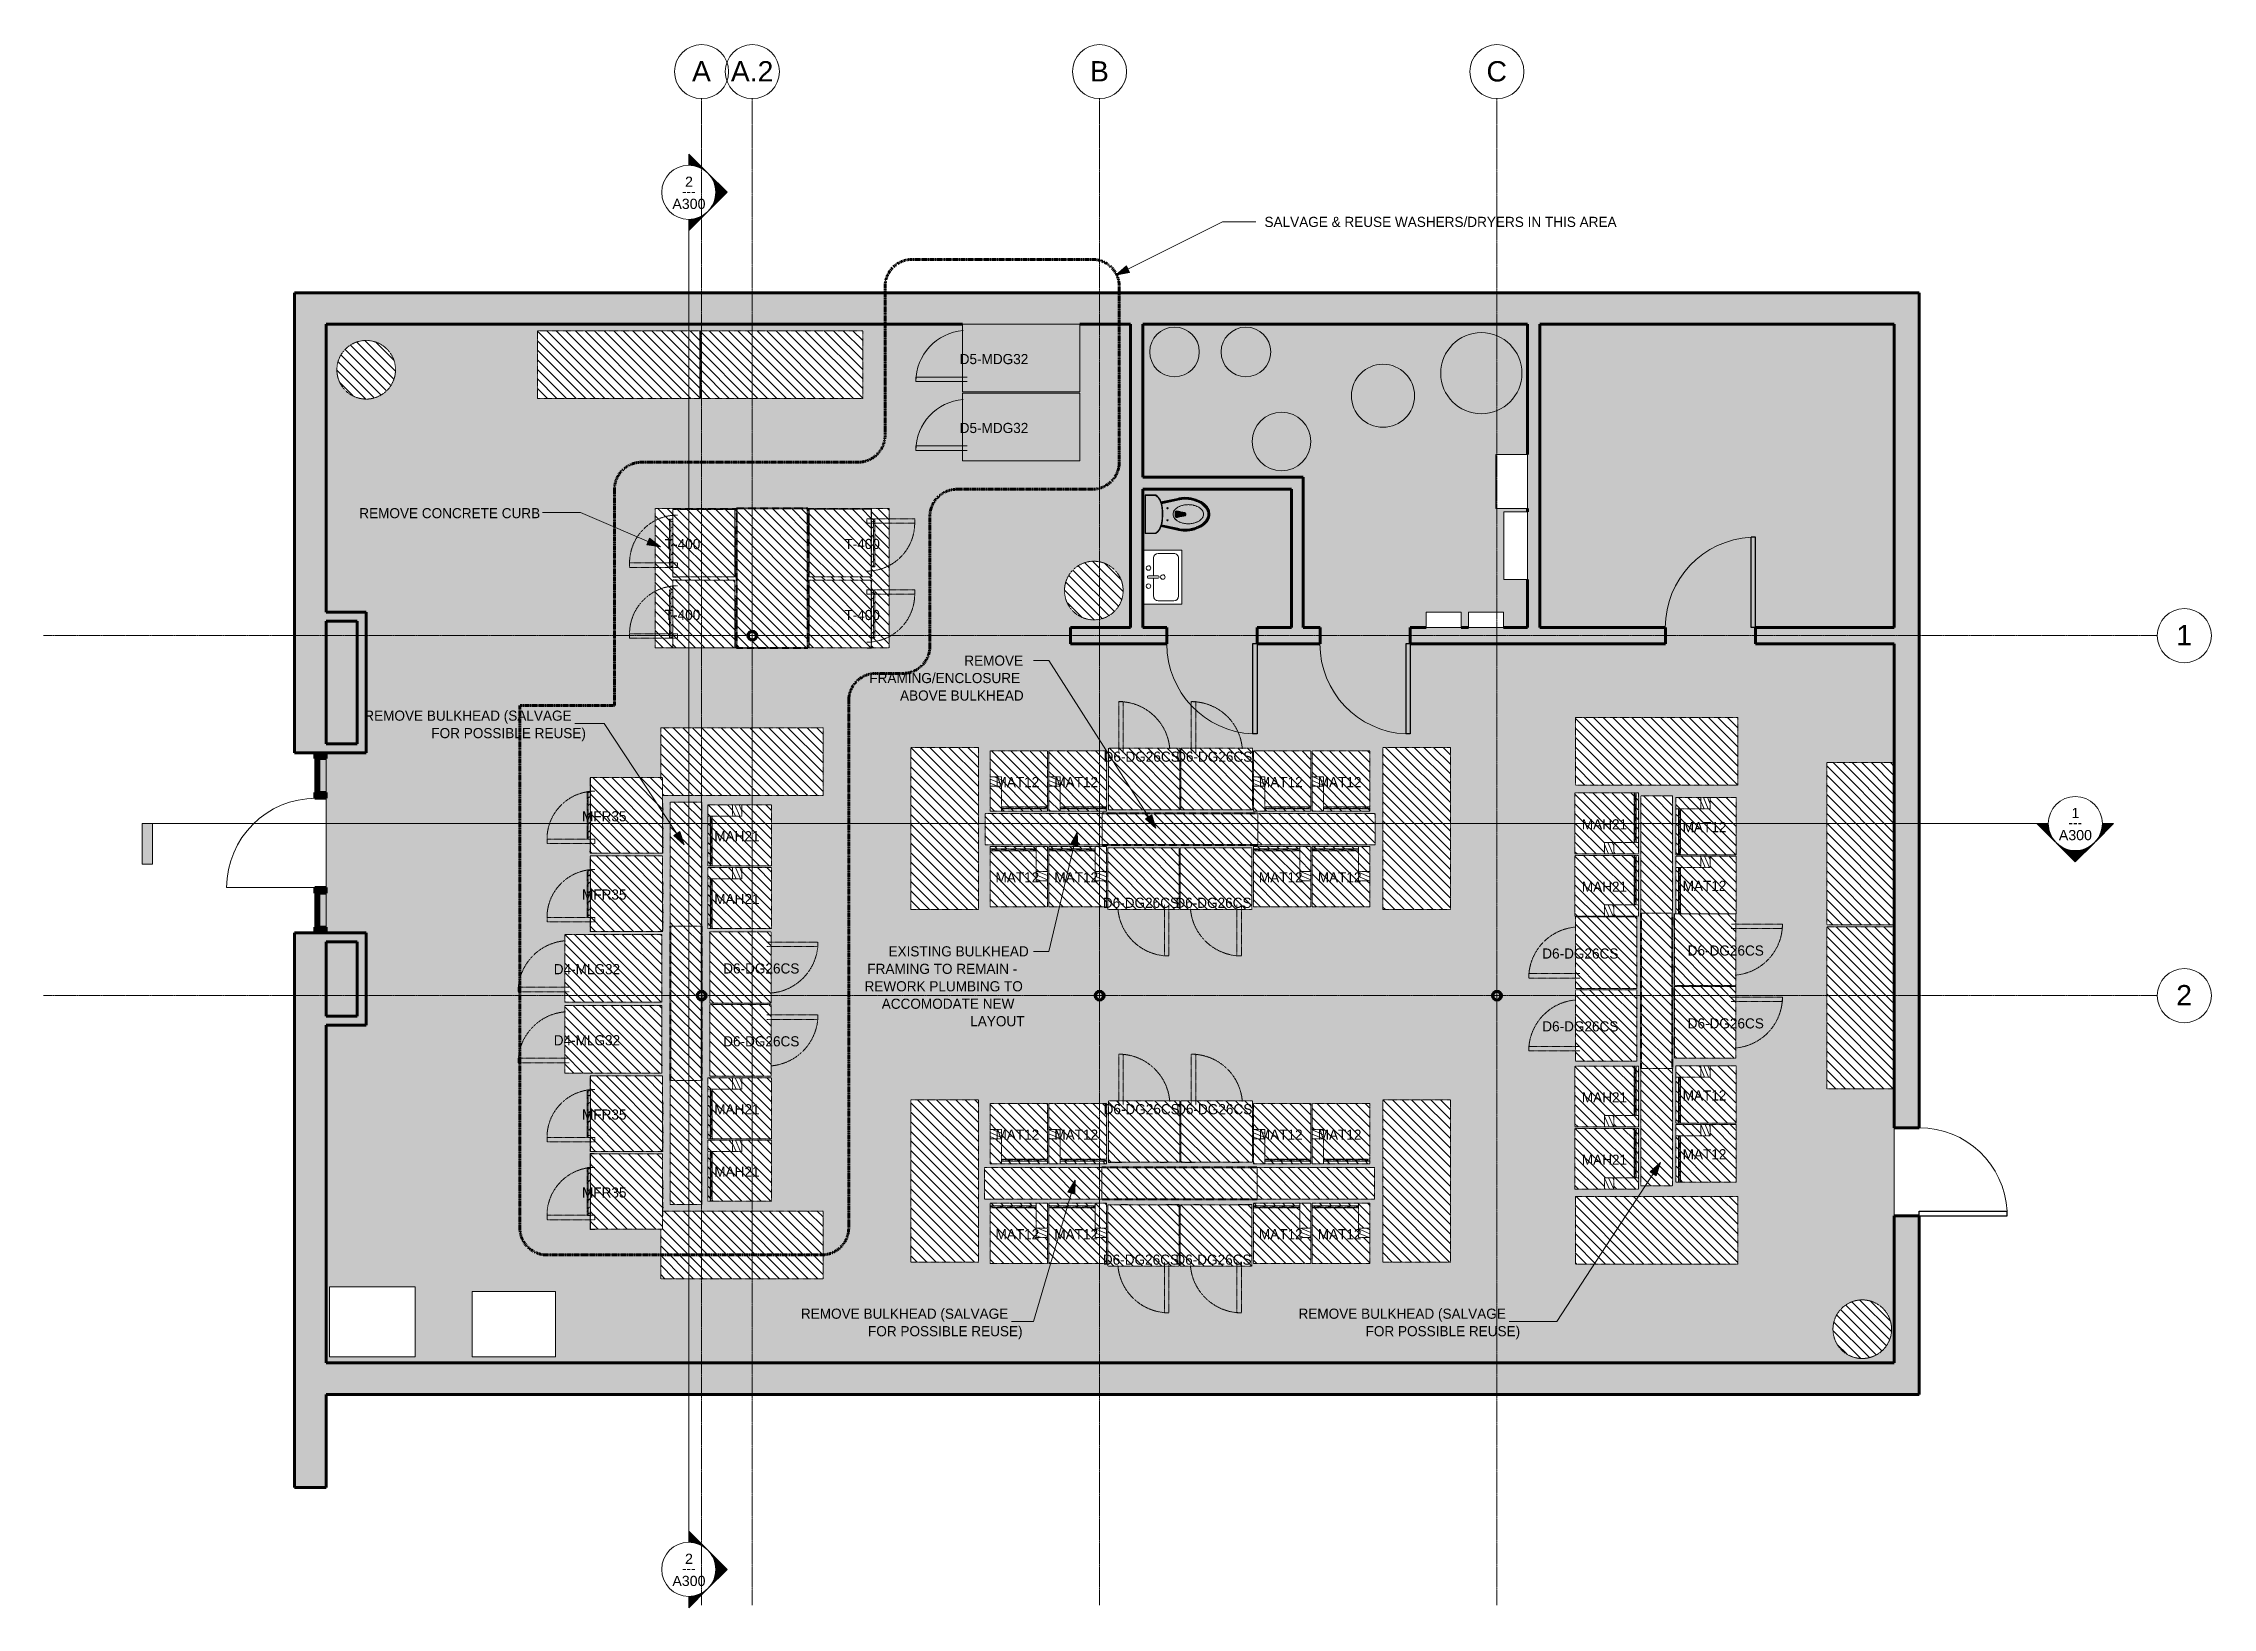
# Model space of a CAD drawing. Header units: inches. Extents: x 12491 to 13453, y 1849 to 2543.
import ezdxf

# ---------------------------------------------------------------- set-up
doc = ezdxf.new("R2010")
doc.units = ezdxf.units.IN
doc.header["$MEASUREMENT"] = 0
for name, pattern in [('Dash', [0.25, 0.125, -0.125]), ('Demolished', [0.1875, 0.125, -0.0625]), ('Grid Line 1_2_', [0.875, 0.5, -0.125, 0.125, -0.125])]:
    doc.linetypes.add(name, pattern=pattern)
for name, color, linetype, lineweight in [('A-DETL-1', 90, 'Dash', 60), ('A-DOOR', 31, 'Continuous', 18), ('A-DOOR-1', 31, 'Continuous', 9), ('A-DOOR-2', 31, 'Continuous', 30), ('A-FLOR', 192, 'Continuous', 18), ('A-GENM-1', 10, 'Demolished', 9), ('A-GENM-2', 20, 'Demolished', 40), ('A-GLAZ-CURT-1', 52, 'Continuous', 9), ('A-GLAZ-CURT-2', 55, 'Continuous', 9), ('A-GLAZ-CURT-3', 52, 'Continuous', 60), ('A-GLAZ-CWMG-1', 51, 'Continuous', 9), ('A-GLAZ-CWMG-2', 55, 'Continuous', 9), ('A-GLAZ-CWMG-3', 51, 'Continuous', 60), ('A-WALL-1', 113, 'Continuous', 60), ('A-WALL-2', 1, 'Demolished', 18), ('A-WALL-3', 10, 'Demolished', 9), ('A-WALL-4', 20, 'Demolished', 40), ('A-WALL-PATT-1', 8, 'Continuous', 18), ('A-WALL-PATT-2', 10, 'Demolished', 9), ('E-ELEC-EQPM-1', 71, 'Continuous', 9), ('G-ANNO-SYMB', 111, 'Continuous', 9), ('G-ANNO-TEXT', 231, 'Continuous', 9), ('G-ANNO-TEXT-1', 147, 'Continuous', 9), ('I-FURN-1', 10, 'Demolished', 9), ('M-EQPM-1', 10, 'Demolished', 9), ('M-EQPM-2', 10, 'Continuous', 9), ('M-EQPM-3', 50, 'Continuous', 9), ('M-EQPM-IDEN', 50, 'Continuous', 9), ('P-SANR-FIXT-1', 6, 'Continuous', 9), ('S-COLS-1', 55, 'Continuous', 18), ('S-COLS-2', 52, 'Continuous', 60), ('S-GRID-1', 1, 'Grid Line 1_2_', 9), ('S-GRID-IDEN', 1, 'Continuous', 9)]:
    doc.layers.add(name, color=color, linetype=linetype, lineweight=lineweight)
doc.styles.add('Arial', font='arial.ttf', dxfattribs={"height": 4.5})
doc.styles.add('Arial_1', font='arial.ttf', dxfattribs={"height": 9})
doc.styles.add('Century Gothic', font='ufonts.com_century-gothic.ttf', dxfattribs={"height": 4.5})
pattern_1 = [(135, (0, 0), (-2.12132034, -2.12132034), [])]
pattern_2 = [(225, (0, 0), (2.12132034, -2.12132034), [])]
pattern_3 = [(135, (-12918.903, -2001.494), (-2.12132034, -2.12132034), [])]
pattern_4 = [(172.929, (-12918.903, -10.854), (-2.121491312, -0.262845227), [])]
pattern_5 = [(135, (-12944.986, -2001.494), (-2.12132034, -2.12132034), [])]
pattern_6 = [(172.929, (-12944.986, -10.854), (-2.121491312, -0.262845227), [])]
pattern_7 = [(315, (12953.707, 2072.546), (2.12132034, 2.12132034), [])]
pattern_8 = [(352.929, (12953.707, 51.824), (2.121491312, 0.262845227), [])]
pattern_9 = [(315, (12927.624, 2072.546), (2.12132034, 2.12132034), [])]
pattern_10 = [(352.929, (12927.624, 51.824), (2.121491312, 0.262845227), [])]
pattern_11 = [(135, (-12974.194, -2000.327), (-2.12132034, -2.12132034), [])]
pattern_12 = [(135, (-13006.364, -2000.327), (-2.12132034, -2.12132034), [])]
pattern_13 = [(315, (13015.407, 2073.713), (2.12132034, 2.12132034), [])]
pattern_14 = [(315, (12983.236, 2073.713), (2.12132034, 2.12132034), [])]
pattern_15 = [(135, (-13035.722, -2001.494), (-2.12132034, -2.12132034), [])]
pattern_16 = [(172.929, (-13035.722, -10.854), (-2.121491312, -0.262845227), [])]
pattern_17 = [(315, (13044.442, 2072.546), (2.12132034, 2.12132034), [])]
pattern_18 = [(352.929, (13044.442, 51.824), (2.121491312, 0.262845227), [])]
pattern_19 = [(135, (-13061.809, -2001.494), (-2.12132034, -2.12132034), [])]
pattern_20 = [(172.929, (-13061.809, -10.854), (-2.121491312, -0.262845227), [])]
pattern_21 = [(315, (13070.53, 2072.546), (2.12132034, 2.12132034), [])]
pattern_22 = [(352.929, (13070.53, 51.824), (2.121491312, 0.262845227), [])]
pattern_23 = [(135, (-12918.903, -2159.813), (-2.12132034, -2.12132034), [])]
pattern_24 = [(172.929, (-12918.903, -13.289), (-2.121491312, -0.262845227), [])]
pattern_25 = [(135, (-12944.986, -2159.813), (-2.12132034, -2.12132034), [])]
pattern_26 = [(172.929, (-12944.986, -13.289), (-2.121491312, -0.262845227), [])]
pattern_27 = [(315, (12953.707, 2228.953), (2.12132034, 2.12132034), [])]
pattern_28 = [(352.929, (12953.707, 54.23), (2.121491312, 0.262845227), [])]
pattern_29 = [(315, (12927.624, 2228.953), (2.12132034, 2.12132034), [])]
pattern_30 = [(352.929, (12927.624, 54.23), (2.121491312, 0.262845227), [])]
pattern_31 = [(135, (-12974.194, -2158.645), (-2.12132034, -2.12132034), [])]
pattern_32 = [(135, (-13006.364, -2158.645), (-2.12132034, -2.12132034), [])]
pattern_33 = [(315, (13015.407, 2230.12), (2.12132034, 2.12132034), [])]
pattern_34 = [(315, (12983.236, 2230.12), (2.12132034, 2.12132034), [])]
pattern_35 = [(135, (-13035.722, -2159.813), (-2.12132034, -2.12132034), [])]
pattern_36 = [(172.929, (-13035.722, -13.289), (-2.121491312, -0.262845227), [])]
pattern_37 = [(315, (13044.442, 2228.953), (2.12132034, 2.12132034), [])]
pattern_38 = [(352.929, (13044.442, 54.23), (2.121491312, 0.262845227), [])]
pattern_39 = [(135, (-13061.809, -2159.813), (-2.12132034, -2.12132034), [])]
pattern_40 = [(172.929, (-13061.809, -13.289), (-2.121491312, -0.262845227), [])]
pattern_41 = [(315, (13070.53, 2228.953), (2.12132034, 2.12132034), [])]
pattern_42 = [(352.929, (13070.53, 54.23), (2.121491312, 0.262845227), [])]
pattern_43 = [(225, (2052.322, -13169.916), (2.12132034, -2.12132034), [])]
pattern_44 = [(188.849, (2052.322, -299.14), (2.12111034, -0.33064322), [])]
pattern_45 = [(225, (2080.003, -13169.916), (2.12132034, -2.12132034), [])]
pattern_46 = [(188.849, (2080.003, -299.14), (2.12111034, -0.33064322), [])]
pattern_47 = [(225, (2111.505, -13170.114), (2.12132034, -2.12132034), [])]
pattern_48 = [(225, (2143.831, -13170.114), (2.12132034, -2.12132034), [])]
pattern_49 = [(225, (2173.461, -13169.916), (2.12132034, -2.12132034), [])]
pattern_50 = [(188.849, (2173.461, -299.14), (2.12111034, -0.33064322), [])]
pattern_51 = [(225, (2201.146, -13169.916), (2.12132034, -2.12132034), [])]
pattern_52 = [(188.849, (2201.146, -299.14), (2.12111034, -0.33064322), [])]
pattern_53 = [(45, (-2136.439, 13241.25), (-2.12132034, 2.12132034), [])]
pattern_54 = [(45, (-2104.113, 13241.25), (-2.12132034, 2.12132034), [])]
pattern_55 = [(45, (-2046.048, 13241.448), (-2.12132034, 2.12132034), [])]
pattern_56 = [(7.071, (-2046.048, 223.653), (-2.12149131, 0.26284523), [])]
pattern_57 = [(45, (-2072.136, 13241.448), (-2.12132034, 2.12132034), [])]
pattern_58 = [(7.071, (-2072.136, 223.653), (-2.12149131, 0.26284523), [])]
pattern_59 = [(45, (-2165.111, 13241.448), (-2.12132034, 2.12132034), [])]
pattern_60 = [(7.071, (-2165.111, 223.653), (-2.12149131, 0.26284523), [])]
pattern_61 = [(45, (-2191.193, 13241.448), (-2.12132034, 2.12132034), [])]
pattern_62 = [(7.071, (-2191.193, 223.653), (-2.12149131, 0.26284523), [])]
pattern_63 = [(225, (2037.809, -12733.265), (2.12132034, -2.12132034), [])]
pattern_64 = [(225, (2072.374, -12733.265), (2.12132034, -2.12132034), [])]
pattern_65 = [(225, (2169.989, -12733.265), (2.12132034, -2.12132034), [])]
pattern_66 = [(225, (2204.716, -12733.265), (2.12132034, -2.12132034), [])]
pattern_67 = [(225, (2105.349, -12721.887), (2.12132034, -2.12132034), [])]
pattern_68 = [(225, (2136.876, -12721.887), (2.12132034, -2.12132034), [])]
pattern_69 = [(45, (-2038.32, 12813.536), (-2.12132034, 2.12132034), [])]
pattern_70 = [(8.849, (-2038.32, 330.657), (-2.12111034, 0.33064322), [])]
pattern_71 = [(45, (-2066.002, 12813.536), (-2.12132034, 2.12132034), [])]
pattern_72 = [(8.849, (-2066.002, 330.657), (-2.12111034, 0.33064322), [])]
pattern_73 = [(45, (-2159.3, 12813.536), (-2.12132034, 2.12132034), [])]
pattern_74 = [(8.849, (-2159.3, 330.657), (-2.12111034, 0.33064322), [])]
pattern_75 = [(45, (-2187.143, 12813.536), (-2.12132034, 2.12132034), [])]
pattern_76 = [(8.849, (-2187.143, 330.657), (-2.12111034, 0.33064322), [])]
pattern_77 = [(45, (-2128.484, 12813.497), (-2.12132034, 2.12132034), [])]
pattern_78 = [(45, (-2096.157, 12813.497), (-2.12132034, 2.12132034), [])]
pattern_79 = [(225, (2294.084, -12769.875), (2.12132034, -2.12132034), [])]
pattern_80 = [(225, (2325.471, -12769.875), (2.12132034, -2.12132034), [])]
pattern_81 = [(45, (-2285.3, 12857.838), (-2.12132034, 2.12132034), [])]
pattern_82 = [(45, (-2316.826, 12857.838), (-2.12132034, 2.12132034), [])]

msp = doc.modelspace()

# ---------------------------------------------------------------- texts
at = {"layer": 'G-ANNO-SYMB', "char_height": 4.5, "attachment_point": 1}
for s, insert, width, style in [('2', (12775.23, 2483.73), 4.242, 'Arial'), ('A300', (12769.61, 2473.91), 17.877, 'Arial'), ('---', (12773.9, 2479.48), 7.7265, 'Century Gothic'), ('1', (13390.16, 2203.66), 4.242, 'Arial'), ('A300', (13384.54, 2193.84), 17.877, 'Arial'), ('---', (13388.83, 2199.41), 7.7265, 'Century Gothic'), ('2', (12775.23, 1872.76), 4.242, 'Arial'), ('A300', (12769.61, 1862.94), 17.877, 'Arial'), ('---', (12773.9, 1868.51), 7.7265, 'Century Gothic')]:
    msp.add_mtext(s, dxfattribs=dict(at, insert=insert, width=width, style=style))
at = {"layer": 'G-ANNO-TEXT', "char_height": 4.5, "attachment_point": 1, "style": 'Century Gothic'}
for s, insert, width in [('REMOVE CONCRETE CURB', (12630.74, 2336.67), 98.475), ('REMOVE BULKHEAD (SALVAGE', (12632.96, 2246.84), 113.1705), ('FOR POSSIBLE REUSE)', (12662.71, 2239.09), 77.1135), ('REMOVE BULKHEAD (SALVAGE', (12826.62, 1981.5), 113.1705), ('FOR POSSIBLE REUSE)', (12856.37, 1973.75), 77.1135), ('REMOVE BULKHEAD (SALVAGE', (13047.31, 1981.5), 113.1705), ('FOR POSSIBLE REUSE)', (13077.06, 1973.75), 77.1135)]:
    msp.add_mtext(s, dxfattribs=dict(at, insert=insert, width=width))
at = {"layer": 'G-ANNO-TEXT-1', "char_height": 4.5, "attachment_point": 1, "style": 'Century Gothic'}
for s, insert, width in [('SALVAGE & REUSE WASHERS/DRYERS IN THIS AREA', (13032.22, 2465.91), 183.921), ('REMOVE ', (12899.08, 2271.27), 32.5725), ('FRAMING/ENCLOSURE ', (12856.96, 2263.52), 83.628), ('ABOVE BULKHEAD', (12870.58, 2255.77), 67.1145), ('EXISTING BULKHEAD ', (12865.46, 2142.27), 73.326), ('REWORK PLUMBING TO ', (12854.83, 2126.77), 86.2035), ('FRAMING TO REMAIN - ', (12856.08, 2134.52), 84.6885), ('ACCOMODATE NEW ', (12862.46, 2119.02), 76.962), ('LAYOUT', (12901.71, 2111.27), 29.391)]:
    msp.add_mtext(s, dxfattribs=dict(at, insert=insert, width=width))
at = {"layer": 'M-EQPM-IDEN', "char_height": 4.5, "attachment_point": 1, "style": 'Century Gothic'}
for s, insert, width in [('D5-MDG32', (12897.04, 2405.05), 40.905), ('D5-MDG32', (12897.04, 2374.48), 40.905), ('T-400', (12766.27, 2322.94), 18.6345), ('T-400', (12845.92, 2323.02), 18.6345), ('T-400', (12766.27, 2291.56), 18.6345), ('T-400', (12845.92, 2291.49), 18.6345), ('D6-DG26CS', (12960.86, 2228.64), 43.4805), ('D6-DG26CS', (12993.03, 2228.64), 43.4805), ('MAT12', (12912.93, 2217.35), 24.846), ('MAT12', (12939.02, 2217.35), 24.846), ('MAT12', (13029.75, 2217.35), 24.846), ('MAT12', (13055.84, 2217.35), 24.846), ('MFR35', (12729.53, 2202.19), 24.3915), ('MAH21', (13172.96, 2198.62), 26.8155), ('MAT12', (13217.68, 2197.39), 24.846), ('MAH21', (12788.21, 2193.34), 26.8155), ('MAT12', (12912.93, 2175.08), 24.846), ('MAT12', (12939.02, 2175.08), 24.846), ('MAT12', (13029.75, 2175.08), 24.846), ('MAT12', (13055.84, 2175.08), 24.846), ('MFR35', (12729.53, 2167.46), 24.3915), ('MAH21', (12788.21, 2165.49), 26.8155), ('MAH21', (13172.96, 2170.93), 26.8155), ('MAT12', (13217.68, 2171.31), 24.846), ('D6-DG26CS', (12960.54, 2163.8), 43.4805), ('D6-DG26CS', (12992.71, 2163.8), 43.4805), ('D6-DG26CS', (13155.42, 2141.3), 43.4805), ('D6-DG26CS', (13219.92, 2142.63), 43.4805), ('D4-MLG32', (12717, 2134.35), 38.784), ('D6-DG26CS', (12792.17, 2134.68), 43.4805), ('D6-DG26CS', (13155.42, 2108.98), 43.4805), ('D6-DG26CS', (13219.92, 2110.31), 43.4805), ('D4-MLG32', (12717, 2102.82), 38.784), ('D6-DG26CS', (12792.17, 2102.35), 43.4805), ('MAT12', (13217.68, 2078.33), 24.846), ('MFR35', (12729.53, 2069.85), 24.3915), ('MAH21', (12788.21, 2072.2), 26.8155), ('D6-DG26CS', (12960.86, 2072.23), 43.4805), ('D6-DG26CS', (12993.03, 2072.23), 43.4805), ('MAH21', (13172.96, 2077.48), 26.8155), ('MAT12', (12912.93, 2060.94), 24.846), ('MAT12', (12939.02, 2060.94), 24.846), ('MAT12', (13029.75, 2060.94), 24.846), ('MAT12', (13055.84, 2060.94), 24.846), ('MAH21', (13172.96, 2049.8), 26.8155), ('MAT12', (13217.68, 2052.24), 24.846), ('MAH21', (12788.21, 2044.51), 26.8155), ('MFR35', (12729.53, 2035.28), 24.3915), ('MAT12', (12912.93, 2016.77), 24.846), ('MAT12', (12939.02, 2016.77), 24.846), ('MAT12', (13029.75, 2016.77), 24.846), ('MAT12', (13055.84, 2016.77), 24.846), ('D6-DG26CS', (12960.54, 2005.48), 43.4805), ('D6-DG26CS', (12992.71, 2005.48), 43.4805)]:
    msp.add_mtext(s, dxfattribs=dict(at, insert=insert, width=width))
at = {"layer": 'S-GRID-IDEN', "char_height": 9, "attachment_point": 1, "style": 'Arial_1'}
for s, insert, width in [('A', (12778.31, 2534.97), 10.1505), ('A.2', (12795.55, 2534.97), 22.8765), ('B', (12954.81, 2534.97), 10.1505), ('C', (13130.68, 2534.97), 11.0595), ('1', (13436.58, 2284.78), 8.484), ('2', (13436.58, 2125.06), 8.484)]:
    msp.add_mtext(s, dxfattribs=dict(at, insert=insert, width=width))

# ---------------------------------------------------------------- blocks, each defined once
blk = doc.blocks.new('Single-Flush1 - Existing 3_ 4_ x 7_ 0_-919284-DEMO PLAN - 1ST FLOOR')
at = {"layer": 'A-DOOR-1'}
blk.add_arc((20, 3.62), 40.07, 92.86122, 180, dxfattribs=at)
at = {"layer": 'A-DOOR-2'}
for p, q in [((18, 3.62), (18, 43.64)), ((20, 43.64), (18, 43.64)), ((20, 3.62), (20, 43.64)), ((20, 3.62), (18, 3.62))]:
    blk.add_line(p, q, dxfattribs=at)
blk = doc.blocks.new('Single-Flush1 - Existing 39_ x 83_-865413-DEMO PLAN - 1ST FLOOR')
at = {"layer": 'A-DOOR-1'}
blk.add_arc((19.5, 5.5), 39.07, 92.93452, 180, dxfattribs=at)
at = {"layer": 'A-DOOR-2'}
for p, q in [((17.5, 5.5), (17.5, 44.52)), ((19.5, 44.52), (17.5, 44.52)), ((19.5, 5.5), (19.5, 44.52)), ((19.5, 5.5), (17.5, 5.5))]:
    blk.add_line(p, q, dxfattribs=at)
blk = doc.blocks.new('System Panel - Glazed-925647-DEMO PLAN - 1ST FLOOR')
at = {"layer": 'A-GLAZ-CURT-2'}
blk.add_hatch(color=256, dxfattribs=at).paths.add_polyline_path([(-7.55, 1.75), (-7.55, 0.75), (7.55, 0.75), (7.55, 1.75)], flags=0)
at = {"layer": 'A-GLAZ-CURT-3'}
for p, q in [((7.55, 1.75), (-7.55, 1.75)), ((-7.55, 1.75), (-7.55, 0.75)), ((-7.55, 0.75), (7.55, 0.75)), ((7.55, 0.75), (7.55, 1.75))]:
    blk.add_line(p, q, dxfattribs=at)
blk = doc.blocks.new('System Panel - Glazed-925648-DEMO PLAN - 1ST FLOOR')
at = {"layer": 'A-GLAZ-CURT-2'}
blk.add_hatch(color=256, dxfattribs=at).paths.add_polyline_path([(-7.56, 1.75), (-7.56, 0.75), (7.56, 0.75), (7.56, 1.75)], flags=0)
at = {"layer": 'A-GLAZ-CURT-3'}
for p, q in [((7.56, 1.75), (-7.56, 1.75)), ((-7.56, 1.75), (-7.56, 0.75)), ((-7.56, 0.75), (7.56, 0.75)), ((7.56, 0.75), (7.56, 1.75))]:
    blk.add_line(p, q, dxfattribs=at)
blk = doc.blocks.new('Rectangular Mullion - 2_5_ x 5_ rectangular-882153-DEMO PLAN - 1ST FLOOR')
at = {"layer": 'A-GLAZ-CWMG-1'}
h = blk.add_hatch(color=256, dxfattribs=at)
h.paths.add_polyline_path([(12611.81, 2150.74), (12611.81, 2165.83), (12611.06, 2165.83), (12611.06, 2150.74)], flags=0)
h.paths.add_polyline_path([(12612.81, 2150.74), (12616.06, 2150.74), (12616.06, 2165.83), (12612.81, 2165.83)], flags=0)
for p, q in [((12611.06, 2165.83), (12611.06, 2150.74)), ((12616.06, 2165.83), (12616.06, 2150.74))]:
    blk.add_line(p, q, dxfattribs=at)
blk = doc.blocks.new('Rectangular Mullion - 2_5_ x 5_ rectangular-865446-DEMO PLAN - 1ST FLOOR')
at = {"layer": 'A-GLAZ-CWMG-1'}
h = blk.add_hatch(color=256, dxfattribs=at)
h.paths.add_polyline_path([(12611.81, 2210.46), (12611.81, 2225.59), (12611.06, 2225.59), (12611.06, 2210.46)], flags=0)
h.paths.add_polyline_path([(12616.06, 2210.46), (12616.06, 2225.59), (12612.81, 2225.59), (12612.81, 2210.46)], flags=0)
for p, q in [((12611.06, 2225.59), (12611.81, 2225.59)), ((12611.06, 2225.59), (12611.06, 2210.46)), ((12612.81, 2225.59), (12616.06, 2225.59)), ((12616.06, 2225.59), (12616.06, 2210.46))]:
    blk.add_line(p, q, dxfattribs=at)
blk = doc.blocks.new('Rectangular Mullion - 2_5_ x 5_ rectangular-869629-DEMO PLAN - 1ST FLOOR')
at = {"layer": 'A-GLAZ-CWMG-2'}
blk.add_hatch(color=256, dxfattribs=at).paths.add_polyline_path([(-2.5, -2.5), (-2.5, 2.5), (0, 2.5), (0, -2.5)], flags=0)
at = {"layer": 'A-GLAZ-CWMG-3'}
for p, q in [((-2.5, 2.5), (0, 2.5)), ((-2.5, -2.5), (-2.5, 2.5)), ((0, 2.5), (0, -2.5)), ((0, -2.5), (-2.5, -2.5))]:
    blk.add_line(p, q, dxfattribs=at)
blk = doc.blocks.new('Rectangular Mullion - 2_5_ x 5_ rectangular-869616-DEMO PLAN - 1ST FLOOR')
at = {"layer": 'A-GLAZ-CWMG-2'}
blk.add_hatch(color=256, dxfattribs=at).paths.add_polyline_path([(0, 2.5), (-2.5, 2.5), (-2.5, -2.5), (0, -2.5)], flags=0)
at = {"layer": 'A-GLAZ-CWMG-3'}
for p, q in [((0, 2.5), (-2.5, 2.5)), ((-2.5, 2.5), (-2.5, -2.5)), ((0, -2.5), (0, 2.5)), ((-2.5, -2.5), (0, -2.5))]:
    blk.add_line(p, q, dxfattribs=at)
blk = doc.blocks.new('Rectangular Mullion - 2_5_ x 5_ rectangular-869595-DEMO PLAN - 1ST FLOOR')
at = {"layer": 'A-GLAZ-CWMG-2'}
blk.add_hatch(color=256, dxfattribs=at).paths.add_polyline_path([(-1.25, 2.5), (1.25, 2.5), (1.25, -2.5), (-1.25, -2.5)], flags=0)
at = {"layer": 'A-GLAZ-CWMG-3'}
for p, q in [((-1.25, 2.5), (1.25, 2.5)), ((-1.25, -2.5), (-1.25, 2.5)), ((1.25, 2.5), (1.25, -2.5)), ((1.25, -2.5), (-1.25, -2.5))]:
    blk.add_line(p, q, dxfattribs=at)
blk = doc.blocks.new('Door-Curtain-Wall-Single-Glass - Door-Curtain-Wall-Single-Glass-891260-DEMO PLAN - 1ST FLOOR')
at = {"layer": 'A-DOOR-1'}
blk.add_line((19.82, -2.5), (19.82, -41.63), dxfattribs=at)
blk.add_arc((19.82, -2), 39.63, 180, 270, dxfattribs=at)
blk = doc.blocks.new('Generic Models 182 - Generic Models 182-871992-DEMO PLAN - 1ST FLOOR')
at = {"layer": 'A-GENM-1'}
h = blk.add_hatch(dxfattribs=at)
h.set_pattern_fill('FP_2', color=256, style=0, pattern_type=2)
h.set_pattern_definition(pattern_2)
h.paths.add_polyline_path([(-2274.66, 12829.7), (-2336.43, 12829.7), (-2336.43, 12798.01), (-2274.66, 12798.01), (-2274.66, 12801.78)], flags=0)
at = {"layer": 'A-GENM-2'}
for p, q in [((-2274.66, 12829.7), (-2336.43, 12829.7)), ((-2336.43, 12829.7), (-2336.43, 12798.01)), ((-2274.66, 12798.01), (-2274.66, 12829.7)), ((-2336.43, 12798.01), (-2274.66, 12798.01))]:
    blk.add_line(p, q, dxfattribs=at)
blk = doc.blocks.new('Single-Flush1 - Existing 3_ 4_ x 7_ 0_-897477-DEMO PLAN - 1ST FLOOR')
at = {"layer": 'A-DOOR-1'}
blk.add_arc((20, -3.62), 40.07, 180, 267.13878, dxfattribs=at)
at = {"layer": 'A-DOOR-2'}
for p, q in [((18, -3.62), (18, -43.64)), ((20, -3.62), (18, -3.62)), ((20, -3.62), (20, -43.64)), ((20, -43.64), (18, -43.64))]:
    blk.add_line(p, q, dxfattribs=at)
blk = doc.blocks.new('Table-Rectangular - 72_ x 30_-896631-DEMO PLAN - 1ST FLOOR')
at = {"layer": 'I-FURN-1'}
h = blk.add_hatch(dxfattribs=at)
h.set_pattern_fill('FP_3', color=256, style=0, pattern_type=2)
h.set_pattern_definition([(225, (2187.757, -13296.562), (2.12132034, -2.12132034), [])])
h.paths.add_polyline_path([(36, -15), (36, 15), (-36, 15), (-36, -15), (-4.33, -15)], flags=0)
for p, q in [((-36, 15), (-36, -15)), ((36, -15), (36, 15)), ((-36, -15), (36, -15))]:
    blk.add_line(p, q, dxfattribs=at)
blk = doc.blocks.new('Table-Rectangular - 72_ x 30_-V1-DEMO PLAN - 1ST FLOOR')
at = {"layer": 'I-FURN-1'}
h = blk.add_hatch(dxfattribs=at)
h.set_pattern_fill('FP_4', color=256, style=0, pattern_type=2)
h.set_pattern_definition([(225, (2114.963, -13296.562), (2.12132034, -2.12132034), [])])
h.paths.add_polyline_path([(36, -15), (36, 15), (-36, 15), (-36, -15)], flags=0)
for p, q in [((-36, 15), (-36, -15)), ((36, -15), (36, 15)), ((-36, -15), (36, -15))]:
    blk.add_line(p, q, dxfattribs=at)
blk = doc.blocks.new('Table-Rectangular - 72_ x 30_-V2-DEMO PLAN - 1ST FLOOR')
at = {"layer": 'I-FURN-1'}
h = blk.add_hatch(dxfattribs=at)
h.set_pattern_fill('FP_5', color=256, style=0, pattern_type=2)
h.set_pattern_definition([(135, (-13206.086, -2016.221), (-2.12132034, -2.12132034), [])])
h.paths.add_polyline_path([(36, -15), (36, 15), (-36, 15), (-36, -15)], flags=0)
for p, q in [((36, 15), (-36, 15)), ((-36, 15), (-36, -15)), ((36, -15), (36, 15)), ((-36, -15), (36, -15))]:
    blk.add_line(p, q, dxfattribs=at)
blk = doc.blocks.new('Table-Rectangular - 72_ x 30_-V3-DEMO PLAN - 1ST FLOOR')
at = {"layer": 'I-FURN-1'}
h = blk.add_hatch(dxfattribs=at)
h.set_pattern_fill('FP_6', color=256, style=0, pattern_type=2)
h.set_pattern_definition([(135, (-13206.086, -2228.733), (-2.12132034, -2.12132034), [])])
h.paths.add_polyline_path([(36, -15), (36, 15), (-36, 15), (-36, -15)], flags=0)
for p, q in [((36, 15), (-36, 15)), ((-36, 15), (-36, -15)), ((36, -15), (36, 15)), ((-36, -15), (36, -15))]:
    blk.add_line(p, q, dxfattribs=at)
blk = doc.blocks.new('Table-Rectangular - 72_ x 30_-V4-DEMO PLAN - 1ST FLOOR')
at = {"layer": 'I-FURN-1'}
h = blk.add_hatch(dxfattribs=at)
h.set_pattern_fill('FP_7', color=256, style=0, pattern_type=2)
h.set_pattern_definition([(135, (-12800.42, -2009.784), (-2.12132034, -2.12132034), [])])
h.paths.add_polyline_path([(36, -15), (36, 15), (-35.09, 15), (-35.09, 12.91), (-35.15, 12.91), (-35.15, 6.91), (-36, 6.91), (-36, -15), (-35.09, -15)], flags=0)
for p, q in [((36, 15), (-35.09, 15)), ((36, -15), (36, 15)), ((-36, 6.91), (-36, -15)), ((-36, -15), (36, -15))]:
    blk.add_line(p, q, dxfattribs=at)
blk = doc.blocks.new('Table-Rectangular - 72_ x 30_-V5-DEMO PLAN - 1ST FLOOR')
at = {"layer": 'I-FURN-1'}
h = blk.add_hatch(dxfattribs=at)
h.set_pattern_fill('FP_8', color=256, style=0, pattern_type=2)
h.set_pattern_definition([(135, (-12800.42, -2224.127), (-2.12132034, -2.12132034), [])])
h.paths.add_polyline_path([(36, -15), (36, 15), (-36, 15), (-36, -7.02), (-35.15, -7.02), (-35.15, -15)], flags=0)
for p, q in [((36, 15), (-36, 15)), ((-36, 15), (-36, -7.02)), ((36, -15), (36, 15)), ((-35.15, -15), (36, -15))]:
    blk.add_line(p, q, dxfattribs=at)
blk = doc.blocks.new('Table-Rectangular - 72_ x 30_-V6-DEMO PLAN - 1ST FLOOR')
at = {"layer": 'I-FURN-1'}
h = blk.add_hatch(dxfattribs=at)
h.set_pattern_fill('FP_9', color=256, style=0, pattern_type=2)
h.set_pattern_definition([(135, (-12818.021, -2400.371), (-2.12132034, -2.12132034), [])])
h.paths.add_polyline_path([(36, -15), (36, 15), (-36, 15), (-36, -15)], flags=0)
for p, q in [((36, 15), (-36, 15)), ((-36, 15), (-36, -15)), ((36, -15), (36, 15)), ((-36, -15), (36, -15))]:
    blk.add_line(p, q, dxfattribs=at)
blk = doc.blocks.new('Table-Rectangular - 72_ x 30_-V7-DEMO PLAN - 1ST FLOOR')
at = {"layer": 'I-FURN-1'}
h = blk.add_hatch(dxfattribs=at)
h.set_pattern_fill('FP_10', color=256, style=0, pattern_type=2)
h.set_pattern_definition([(135, (-12745.853, -2400.371), (-2.12132034, -2.12132034), [])])
h.paths.add_polyline_path([(36, -15), (36, 15), (-36, 15), (-36, -15), (3.37, -15)], flags=0)
for p, q in [((36, 15), (-36, 15)), ((-36, 15), (-36, -15)), ((36, -15), (36, 15)), ((-36, -15), (36, -15))]:
    blk.add_line(p, q, dxfattribs=at)
blk = doc.blocks.new('Table-Rectangular - 72_ x 30_-V8-DEMO PLAN - 1ST FLOOR')
at = {"layer": 'I-FURN-1'}
h = blk.add_hatch(dxfattribs=at)
h.set_pattern_fill('FP_11', color=256, style=0, pattern_type=2)
h.set_pattern_definition([(225, (2038.133, -13099.67), (2.12132034, -2.12132034), [])])
h.paths.add_polyline_path([(36, -15), (36, 15), (-36, 15), (-36, -15), (-3.32, -15)], flags=0)
for p, q in [((36, 15), (-36, 15)), ((-36, 15), (-36, -15)), ((36, -15), (36, 15)), ((-36, -15), (36, -15))]:
    blk.add_line(p, q, dxfattribs=at)
blk = doc.blocks.new('Table-Rectangular - 72_ x 30_-V9-DEMO PLAN - 1ST FLOOR')
at = {"layer": 'I-FURN-1'}
h = blk.add_hatch(dxfattribs=at)
h.set_pattern_fill('FP_12', color=256, style=0, pattern_type=2)
h.set_pattern_definition([(225, (2194.516, -13099.67), (2.12132034, -2.12132034), [])])
h.paths.add_polyline_path([(36, -15), (36, 15), (-36, 15), (-36, -15), (2.43, -15)], flags=0)
for p, q in [((36, 15), (-36, 15)), ((-36, 15), (-36, -15)), ((36, -15), (36, 15)), ((-36, -15), (36, -15))]:
    blk.add_line(p, q, dxfattribs=at)
blk = doc.blocks.new('Table-Rectangular - 72_ x 30_-V10-DEMO PLAN - 1ST FLOOR')
at = {"layer": 'I-FURN-1'}
h = blk.add_hatch(dxfattribs=at)
h.set_pattern_fill('FP_13', color=256, style=0, pattern_type=2)
h.set_pattern_definition([(225, (2038.133, -12890.344), (2.12132034, -2.12132034), [])])
h.paths.add_polyline_path([(36, -15), (36, 15), (-36, 15), (-36, -15), (-3.32, -15)], flags=0)
for p, q in [((36, 15), (-36, 15)), ((-36, 15), (-36, -15)), ((36, -15), (36, 15)), ((-36, -15), (36, -15))]:
    blk.add_line(p, q, dxfattribs=at)
blk = doc.blocks.new('Table-Rectangular - 72_ x 30_-V11-DEMO PLAN - 1ST FLOOR')
at = {"layer": 'I-FURN-1'}
h = blk.add_hatch(dxfattribs=at)
h.set_pattern_fill('FP_14', color=256, style=0, pattern_type=2)
h.set_pattern_definition([(225, (2194.516, -12890.344), (2.12132034, -2.12132034), [])])
h.paths.add_polyline_path([(36, -15), (36, 15), (-36, 15), (-36, -15), (2.43, -15)], flags=0)
for p, q in [((36, 15), (-36, 15)), ((-36, 15), (-36, -15)), ((36, -15), (36, 15)), ((-36, -15), (36, -15))]:
    blk.add_line(p, q, dxfattribs=at)
blk = doc.blocks.new('Concrete Stoop - Concrete Stoop-899154-DEMO PLAN - 1ST FLOOR')
at = {"layer": 'A-GENM-1'}
h = blk.add_hatch(dxfattribs=at)
h.set_pattern_fill('FP_2', color=256, style=0, pattern_type=2)
h.set_pattern_definition(pattern_2)
h.paths.add_polyline_path([(-2274.66, 12762.37), (-2274.66, 12769.81), (-2279.1, 12769.81), (-2279.1, 12768.38), (-2300.35, 12768.38), (-2300.35, 12769.81), (-2304.79, 12769.81), (-2304.79, 12771.87), (-2304.72, 12771.87), (-2304.72, 12797.37), (-2296.72, 12797.37), (-2296.72, 12797.44), (-2274.72, 12797.44), (-2274.72, 12771.87), (-2274.66, 12771.87), (-2274.66, 12798.01), (-2336.43, 12798.01), (-2336.43, 12762.01), (-2274.66, 12762.01)], flags=0)
h.paths.add_polyline_path([(-2274.66, 12829.7), (-2274.66, 12830.34), (-2282.66, 12830.34), (-2282.66, 12830.28), (-2304.66, 12830.28), (-2304.66, 12855.84), (-2304.72, 12855.84), (-2304.72, 12857.9), (-2300.29, 12857.9), (-2300.29, 12859.34), (-2279.04, 12859.34), (-2279.04, 12857.9), (-2274.66, 12857.9), (-2274.66, 12865.7), (-2336.43, 12865.7), (-2336.43, 12829.7), (-2282.66, 12829.7)], flags=0)
h.paths.add_polyline_path([(-2306.05, 12771.87), (-2306.05, 12769.81), (-2310.49, 12769.81), (-2310.49, 12768.38), (-2331.74, 12768.38), (-2331.74, 12769.81), (-2336.17, 12769.81), (-2336.17, 12771.87), (-2336.11, 12771.87), (-2336.11, 12797.37), (-2328.11, 12797.37), (-2328.11, 12797.44), (-2306.11, 12797.44), (-2306.11, 12771.87)], flags=0)
h.paths.add_polyline_path([(-2306.12, 12857.9), (-2306.12, 12855.84), (-2306.19, 12855.84), (-2306.19, 12830.34), (-2314.19, 12830.34), (-2314.19, 12830.28), (-2336.19, 12830.28), (-2336.19, 12855.84), (-2336.25, 12855.84), (-2336.25, 12857.9), (-2331.81, 12857.9), (-2331.81, 12859.34), (-2310.56, 12859.34), (-2310.56, 12857.9), (-2306.19, 12857.9)], flags=0)
for p, q in [((-2274.66, 12865.7), (-2336.43, 12865.7)), ((-2336.43, 12865.7), (-2336.43, 12829.7)), ((-2274.66, 12857.9), (-2274.66, 12865.7)), ((-2274.66, 12829.7), (-2274.66, 12830.34)), ((-2336.43, 12798.01), (-2336.43, 12762.01)), ((-2274.66, 12771.87), (-2274.66, 12798.01)), ((-2274.66, 12762.01), (-2274.66, 12769.81)), ((-2336.43, 12762.01), (-2274.66, 12762.01))]:
    blk.add_line(p, q, dxfattribs=at)
blk = doc.blocks.new('_Front Washer - MAT12-877467-DEMO PLAN - 1ST FLOOR')
at = {"layer": 'M-EQPM-1'}
h = blk.add_hatch(dxfattribs=at)
h.set_pattern_fill('FP_15', color=256, style=0, pattern_type=2)
h.set_pattern_definition(pattern_3)
h.paths.add_polyline_path([(12.11, 25.66), (12.11, 26.75), (-8.39, 26.75), (-8.39, 25.66)], flags=0)
h = blk.add_hatch(dxfattribs=at)
h.set_pattern_fill('FP_17', color=256, style=0, pattern_type=2)
h.set_pattern_definition(pattern_4)
h.paths.add_polyline_path([(-8.39, 24.75), (12.11, 24.77), (12.11, 24.84), (-7.39, 24.84), (-7.39, 25.56), (12.11, 25.56), (12.11, 25.66), (-8.39, 25.66)], flags=0)
h = blk.add_hatch(dxfattribs=at)
h.set_pattern_fill('FP_15', color=256, style=0, pattern_type=2)
h.set_pattern_definition(pattern_3)
h.paths.add_polyline_path([(17.11, 0), (17.11, 11.55), (12.11, 11.55), (12.11, 24.75), (-8.39, 24.75), (-8.39, 0), (12.11, 0)], flags=0)
h = blk.add_hatch(dxfattribs=at)
h.set_pattern_fill('FP_17', color=256, style=0, pattern_type=2)
h.set_pattern_definition(pattern_4)
h.paths.add_polyline_path([(-7.39, 24.84), (12.11, 24.84), (12.11, 25.56), (-7.39, 25.56)], flags=0)
h = blk.add_hatch(dxfattribs=at)
h.set_pattern_fill('FP_15', color=256, style=0, pattern_type=2)
h.set_pattern_definition(pattern_3)
h.paths.add_polyline_path([(12.11, 15.69), (17.11, 15.69), (17.11, 26.75), (12.11, 26.75)], flags=0)
h = blk.add_hatch(dxfattribs=at)
h.set_pattern_fill('FP_16', color=256, style=0, pattern_type=2)
h.set_pattern_definition([(157.09, (-12918.903, -361.778), (-2.1214919, -0.8968841), [])])
h.paths.add_polyline_path([(12.11, 11.55), (17.11, 11.55), (17.11, 15.69), (12.11, 15.69)], flags=0)
for p, q in [((-8.39, 25.66), (-8.39, 26.75)), ((-8.39, 26.75), (12.11, 26.75)), ((-8.39, 24.75), (-8.39, 25.66)), ((-8.39, 25.66), (12.11, 25.66)), ((12.11, 24.75), (-8.39, 24.75)), ((-8.39, 24.75), (-8.39, 0)), ((-7.39, 24.84), (-7.39, 25.56)), ((-7.39, 25.56), (12.11, 25.56)), ((12.11, 24.84), (-7.39, 24.84)), ((12.11, 15.69), (12.11, 26.75)), ((17.11, 26.75), (12.11, 26.75)), ((17.11, 26.75), (17.11, 15.69)), ((12.11, 11.55), (12.11, 15.69)), ((12.11, 15.69), (17.11, 15.69)), ((12.11, 11.55), (17.11, 11.55)), ((17.11, 15.69), (17.11, 11.55)), ((17.11, 0), (17.11, 11.55)), ((-8.39, 0), (17.11, 0))]:
    blk.add_line(p, q, dxfattribs=at)
blk = doc.blocks.new('_Front Washer - MAT12-V12-DEMO PLAN - 1ST FLOOR')
at = {"layer": 'M-EQPM-1'}
h = blk.add_hatch(dxfattribs=at)
h.set_pattern_fill('FP_18', color=256, style=0, pattern_type=2)
h.set_pattern_definition(pattern_5)
h.paths.add_polyline_path([(12.11, 25.66), (12.11, 26.75), (-8.39, 26.75), (-8.39, 25.66)], flags=0)
h = blk.add_hatch(dxfattribs=at)
h.set_pattern_fill('FP_20', color=256, style=0, pattern_type=2)
h.set_pattern_definition(pattern_6)
h.paths.add_polyline_path([(-8.39, 24.75), (12.11, 24.77), (12.11, 24.84), (-7.39, 24.84), (-7.39, 25.56), (12.11, 25.56), (12.11, 25.66), (-8.39, 25.66)], flags=0)
h = blk.add_hatch(dxfattribs=at)
h.set_pattern_fill('FP_18', color=256, style=0, pattern_type=2)
h.set_pattern_definition(pattern_5)
h.paths.add_polyline_path([(17.11, 0), (17.11, 11.55), (12.11, 11.55), (12.11, 24.75), (-8.39, 24.75), (-8.39, 0), (14.45, 0)], flags=0)
h = blk.add_hatch(dxfattribs=at)
h.set_pattern_fill('FP_20', color=256, style=0, pattern_type=2)
h.set_pattern_definition(pattern_6)
h.paths.add_polyline_path([(-7.39, 24.84), (12.11, 24.84), (12.11, 25.56), (-7.39, 25.56)], flags=0)
h = blk.add_hatch(dxfattribs=at)
h.set_pattern_fill('FP_18', color=256, style=0, pattern_type=2)
h.set_pattern_definition(pattern_5)
h.paths.add_polyline_path([(14.45, 15.69), (17.11, 15.69), (17.11, 26.75), (12.11, 26.75), (12.11, 15.69)], flags=0)
h = blk.add_hatch(dxfattribs=at)
h.set_pattern_fill('FP_19', color=256, style=0, pattern_type=2)
h.set_pattern_definition([(157.09, (-12944.986, -361.778), (-2.1214919, -0.8968841), [])])
h.paths.add_polyline_path([(14.45, 11.55), (17.11, 11.55), (17.11, 15.69), (12.11, 15.69), (12.11, 11.55)], flags=0)
for p, q in [((-8.39, 25.66), (-8.39, 26.75)), ((-8.39, 26.75), (12.11, 26.75)), ((-8.39, 24.75), (-8.39, 25.66)), ((-8.39, 25.66), (12.11, 25.66)), ((12.11, 24.75), (-8.39, 24.75)), ((-8.39, 24.75), (-8.39, 0)), ((-7.39, 24.84), (-7.39, 25.56)), ((-7.39, 25.56), (12.11, 25.56)), ((12.11, 24.84), (-7.39, 24.84)), ((12.11, 15.69), (12.11, 26.75)), ((17.11, 26.75), (12.11, 26.75)), ((17.11, 26.75), (17.11, 15.69)), ((12.11, 11.55), (12.11, 15.69)), ((12.11, 15.69), (17.11, 15.69)), ((12.11, 11.55), (17.11, 11.55)), ((17.11, 15.69), (17.11, 11.55)), ((17.11, 0), (17.11, 11.55)), ((-8.39, 0), (17.11, 0))]:
    blk.add_line(p, q, dxfattribs=at)
blk = doc.blocks.new('_Front Washer - MAT12-V13-DEMO PLAN - 1ST FLOOR')
at = {"layer": 'M-EQPM-1'}
h = blk.add_hatch(dxfattribs=at)
h.set_pattern_fill('FP_21', color=256, style=0, pattern_type=2)
h.set_pattern_definition(pattern_7)
h.paths.add_polyline_path([(-8.39, 26.75), (-8.39, 25.66), (12.11, 25.66), (12.11, 26.75), (-5.73, 26.75)], flags=0)
h = blk.add_hatch(dxfattribs=at)
h.set_pattern_fill('FP_23', color=256, style=0, pattern_type=2)
h.set_pattern_definition(pattern_8)
h.paths.add_polyline_path([(-5.73, 25.66), (-8.39, 25.66), (-8.39, 24.75), (12.11, 24.77), (12.11, 24.84), (-7.39, 24.84), (-7.39, 25.56), (12.11, 25.56), (12.11, 25.66)], flags=0)
h = blk.add_hatch(dxfattribs=at)
h.set_pattern_fill('FP_21', color=256, style=0, pattern_type=2)
h.set_pattern_definition(pattern_7)
h.paths.add_polyline_path([(-5.73, 24.75), (-8.39, 24.75), (-8.39, 0), (17.11, 0), (17.11, 11.55), (12.11, 11.55), (12.11, 24.75)], flags=0)
h = blk.add_hatch(dxfattribs=at)
h.set_pattern_fill('FP_23', color=256, style=0, pattern_type=2)
h.set_pattern_definition(pattern_8)
h.paths.add_polyline_path([(12.11, 25.56), (-7.39, 25.56), (-7.39, 24.84), (12.11, 24.84)], flags=0)
h = blk.add_hatch(dxfattribs=at)
h.set_pattern_fill('FP_21', color=256, style=0, pattern_type=2)
h.set_pattern_definition(pattern_7)
h.paths.add_polyline_path([(12.11, 26.75), (12.11, 15.69), (17.11, 15.69), (17.11, 26.75)], flags=0)
h = blk.add_hatch(dxfattribs=at)
h.set_pattern_fill('FP_22', color=256, style=0, pattern_type=2)
h.set_pattern_definition([(337.09, (12953.707, 365.871), (2.1214919, 0.8968841), [])])
h.paths.add_polyline_path([(12.11, 15.69), (12.11, 11.55), (17.11, 11.55), (17.11, 15.69)], flags=0)
for p, q in [((-8.39, 25.66), (-8.39, 26.75)), ((-8.39, 26.75), (12.11, 26.75)), ((-8.39, 24.75), (-8.39, 25.66)), ((-8.39, 25.66), (12.11, 25.66)), ((12.11, 24.75), (-8.39, 24.75)), ((-8.39, 24.75), (-8.39, 0)), ((-7.39, 24.84), (-7.39, 25.56)), ((-7.39, 25.56), (12.11, 25.56)), ((12.11, 24.84), (-7.39, 24.84)), ((12.11, 15.69), (12.11, 26.75)), ((17.11, 26.75), (12.11, 26.75)), ((17.11, 26.75), (17.11, 15.69)), ((12.11, 11.55), (12.11, 15.69)), ((12.11, 15.69), (17.11, 15.69)), ((12.11, 11.55), (17.11, 11.55)), ((17.11, 15.69), (17.11, 11.55)), ((17.11, 0), (17.11, 11.55)), ((-8.39, 0), (17.11, 0))]:
    blk.add_line(p, q, dxfattribs=at)
blk = doc.blocks.new('_Front Washer - MAT12-V14-DEMO PLAN - 1ST FLOOR')
at = {"layer": 'M-EQPM-1'}
h = blk.add_hatch(dxfattribs=at)
h.set_pattern_fill('FP_24', color=256, style=0, pattern_type=2)
h.set_pattern_definition(pattern_9)
h.paths.add_polyline_path([(-8.39, 26.75), (-8.39, 25.66), (12.11, 25.66), (12.11, 26.75)], flags=0)
h = blk.add_hatch(dxfattribs=at)
h.set_pattern_fill('FP_26', color=256, style=0, pattern_type=2)
h.set_pattern_definition(pattern_10)
h.paths.add_polyline_path([(-8.39, 25.66), (-8.39, 24.75), (12.11, 24.77), (12.11, 24.84), (-7.39, 24.84), (-7.39, 25.56), (12.11, 25.56), (12.11, 25.66)], flags=0)
h = blk.add_hatch(dxfattribs=at)
h.set_pattern_fill('FP_24', color=256, style=0, pattern_type=2)
h.set_pattern_definition(pattern_9)
h.paths.add_polyline_path([(-8.39, 24.75), (-8.39, 0), (17.11, 0), (17.11, 11.55), (12.11, 11.55), (12.11, 24.75), (-7.39, 24.75)], flags=0)
h = blk.add_hatch(dxfattribs=at)
h.set_pattern_fill('FP_26', color=256, style=0, pattern_type=2)
h.set_pattern_definition(pattern_10)
h.paths.add_polyline_path([(-7.39, 25.56), (-7.39, 24.84), (12.11, 24.84), (12.11, 25.56)], flags=0)
h = blk.add_hatch(dxfattribs=at)
h.set_pattern_fill('FP_24', color=256, style=0, pattern_type=2)
h.set_pattern_definition(pattern_9)
h.paths.add_polyline_path([(12.11, 26.75), (12.11, 15.69), (17.11, 15.69), (17.11, 26.75)], flags=0)
h = blk.add_hatch(dxfattribs=at)
h.set_pattern_fill('FP_25', color=256, style=0, pattern_type=2)
h.set_pattern_definition([(337.09, (12927.624, 365.871), (2.1214919, 0.8968841), [])])
h.paths.add_polyline_path([(12.11, 15.69), (12.11, 11.55), (17.11, 11.55), (17.11, 15.69)], flags=0)
for p, q in [((-8.39, 25.66), (-8.39, 26.75)), ((-8.39, 26.75), (12.11, 26.75)), ((-8.39, 24.75), (-8.39, 25.66)), ((-8.39, 25.66), (12.11, 25.66)), ((12.11, 24.75), (-8.39, 24.75)), ((-8.39, 24.75), (-8.39, 0)), ((-7.39, 24.84), (-7.39, 25.56)), ((-7.39, 25.56), (12.11, 25.56)), ((12.11, 24.84), (-7.39, 24.84)), ((12.11, 15.69), (12.11, 26.75)), ((17.11, 26.75), (12.11, 26.75)), ((17.11, 26.75), (17.11, 15.69)), ((12.11, 11.55), (12.11, 15.69)), ((12.11, 15.69), (17.11, 15.69)), ((12.11, 11.55), (17.11, 11.55)), ((17.11, 15.69), (17.11, 11.55)), ((17.11, 0), (17.11, 11.55)), ((-8.39, 0), (17.11, 0))]:
    blk.add_line(p, q, dxfattribs=at)
blk = doc.blocks.new('_Stacked Dryer - D6 - DG26CS-906350-DEMO PLAN - 1ST FLOOR')
at = {"layer": 'M-EQPM-1'}
h = blk.add_hatch(dxfattribs=at)
h.set_pattern_fill('FP_27', color=256, style=0, pattern_type=2)
h.set_pattern_definition(pattern_11)
h.paths.add_polyline_path([(-11.51, 0), (20.24, 0), (20.24, 27.25), (-11.51, 27.25), (-11.51, 3.46)], flags=0)
h = blk.add_hatch(dxfattribs=at)
h.set_pattern_fill('FP_27', color=256, style=0, pattern_type=2)
h.set_pattern_definition(pattern_11)
h.paths.add_polyline_path([(-5.51, 27.25), (-2.51, 27.25), (-2.51, 27.31), (-5.51, 27.31)], flags=0)
h = blk.add_hatch(dxfattribs=at)
h.set_pattern_fill('FP_27', color=256, style=0, pattern_type=2)
h.set_pattern_definition(pattern_11)
h.paths.add_polyline_path([(14.24, 27.25), (20.24, 27.25), (20.24, 27.31), (14.24, 27.31)], flags=0)
for p, q in [((20.24, 27.25), (-11.51, 27.25)), ((-11.51, 27.25), (-11.51, 0)), ((-5.51, 27.31), (-2.51, 27.31)), ((-5.51, 27.31), (-5.51, 27.25)), ((-2.51, 27.25), (-2.51, 27.31)), ((14.24, 27.31), (20.24, 27.31)), ((14.24, 27.31), (14.24, 27.25)), ((20.24, 27.25), (20.24, 27.31)), ((20.24, 0), (20.24, 27.25)), ((-11.51, 0), (20.24, 0)), ((13.64, 2), (13.64, -20.68)), ((15.64, -20.68), (15.64, 2)), ((13.64, -20.68), (15.64, -20.68))]:
    blk.add_line(p, q, dxfattribs=at)
blk.add_arc((15.64, 2), 22.68, 184.37909, 270, dxfattribs=at)
blk = doc.blocks.new('_Stacked Dryer - D6 - DG26CS-V15-DEMO PLAN - 1ST FLOOR')
at = {"layer": 'M-EQPM-1'}
h = blk.add_hatch(dxfattribs=at)
h.set_pattern_fill('FP_28', color=256, style=0, pattern_type=2)
h.set_pattern_definition(pattern_12)
h.paths.add_polyline_path([(-11.51, 0), (20.24, 0), (20.24, 27.25), (-11.51, 27.25), (-11.51, 3.46)], flags=0)
h = blk.add_hatch(dxfattribs=at)
h.set_pattern_fill('FP_28', color=256, style=0, pattern_type=2)
h.set_pattern_definition(pattern_12)
h.paths.add_polyline_path([(14.24, 27.25), (20.24, 27.25), (20.24, 27.31), (14.24, 27.31)], flags=0)
for p, q in [((20.24, 27.25), (-11.51, 27.25)), ((-11.51, 27.25), (-11.51, 0)), ((-5.51, 27.31), (-2.51, 27.31)), ((-5.51, 27.31), (-5.51, 27.25)), ((-2.51, 27.25), (-2.51, 27.31)), ((14.24, 27.31), (20.24, 27.31)), ((14.24, 27.31), (14.24, 27.25)), ((20.24, 27.25), (20.24, 27.31)), ((20.24, 0), (20.24, 27.25)), ((-11.51, 0), (20.24, 0)), ((13.64, 2), (13.64, -20.68)), ((15.64, -20.68), (15.64, 2)), ((13.64, -20.68), (15.64, -20.68))]:
    blk.add_line(p, q, dxfattribs=at)
blk.add_arc((15.64, 2), 22.68, 184.37909, 270, dxfattribs=at)
blk = doc.blocks.new('_Stacked Dryer - D6 - DG26CS-V16-DEMO PLAN - 1ST FLOOR')
at = {"layer": 'M-EQPM-1'}
h = blk.add_hatch(dxfattribs=at)
h.set_pattern_fill('FP_29', color=256, style=0, pattern_type=2)
h.set_pattern_definition(pattern_13)
h.paths.add_polyline_path([(20.24, 27.25), (-11.51, 27.25), (-11.51, 0), (20.24, 0)], flags=0)
h = blk.add_hatch(dxfattribs=at)
h.set_pattern_fill('FP_29', color=256, style=0, pattern_type=2)
h.set_pattern_definition(pattern_13)
h.paths.add_polyline_path([(-2.51, 27.31), (-5.51, 27.31), (-5.51, 27.25), (-2.51, 27.25)], flags=0)
h = blk.add_hatch(dxfattribs=at)
h.set_pattern_fill('FP_29', color=256, style=0, pattern_type=2)
h.set_pattern_definition(pattern_13)
h.paths.add_polyline_path([(20.24, 27.31), (14.24, 27.31), (14.24, 27.25), (20.24, 27.25)], flags=0)
for p, q in [((20.24, 27.25), (-11.51, 27.25)), ((-11.51, 27.25), (-11.51, 0)), ((-5.51, 27.31), (-2.51, 27.31)), ((-5.51, 27.31), (-5.51, 27.25)), ((-2.51, 27.25), (-2.51, 27.31)), ((14.24, 27.31), (20.24, 27.31)), ((14.24, 27.31), (14.24, 27.25)), ((20.24, 27.25), (20.24, 27.31)), ((20.24, 0), (20.24, 27.25)), ((-11.51, 0), (20.24, 0)), ((13.64, 2), (13.64, -20.68)), ((15.64, -20.68), (15.64, 2)), ((13.64, -20.68), (15.64, -20.68))]:
    blk.add_line(p, q, dxfattribs=at)
blk.add_arc((15.64, 2), 22.68, 184.37909, 270, dxfattribs=at)
blk = doc.blocks.new('_Stacked Dryer - D6 - DG26CS-V17-DEMO PLAN - 1ST FLOOR')
at = {"layer": 'M-EQPM-1'}
h = blk.add_hatch(dxfattribs=at)
h.set_pattern_fill('FP_30', color=256, style=0, pattern_type=2)
h.set_pattern_definition(pattern_14)
h.paths.add_polyline_path([(20.24, 27.25), (-11.51, 27.25), (-11.51, 0), (20.24, 0)], flags=0)
h = blk.add_hatch(dxfattribs=at)
h.set_pattern_fill('FP_30', color=256, style=0, pattern_type=2)
h.set_pattern_definition(pattern_14)
h.paths.add_polyline_path([(20.24, 27.31), (14.24, 27.31), (14.24, 27.25), (20.24, 27.25)], flags=0)
for p, q in [((20.24, 27.25), (-11.51, 27.25)), ((-11.51, 27.25), (-11.51, 0)), ((-5.51, 27.31), (-2.51, 27.31)), ((-5.51, 27.31), (-5.51, 27.25)), ((-2.51, 27.25), (-2.51, 27.31)), ((14.24, 27.31), (20.24, 27.31)), ((14.24, 27.31), (14.24, 27.25)), ((20.24, 27.25), (20.24, 27.31)), ((20.24, 0), (20.24, 27.25)), ((-11.51, 0), (20.24, 0)), ((13.64, 2), (13.64, -20.68)), ((15.64, -20.68), (15.64, 2)), ((13.64, -20.68), (15.64, -20.68))]:
    blk.add_line(p, q, dxfattribs=at)
blk.add_arc((15.64, 2), 22.68, 184.37909, 270, dxfattribs=at)
blk = doc.blocks.new('_Front Washer - MAT12-V18-DEMO PLAN - 1ST FLOOR')
at = {"layer": 'M-EQPM-1'}
h = blk.add_hatch(dxfattribs=at)
h.set_pattern_fill('FP_31', color=256, style=0, pattern_type=2)
h.set_pattern_definition(pattern_15)
h.paths.add_polyline_path([(12.11, 25.66), (12.11, 26.75), (-8.39, 26.75), (-8.39, 25.66)], flags=0)
h = blk.add_hatch(dxfattribs=at)
h.set_pattern_fill('FP_33', color=256, style=0, pattern_type=2)
h.set_pattern_definition(pattern_16)
h.paths.add_polyline_path([(-8.39, 24.75), (12.11, 24.77), (12.11, 24.84), (-7.39, 24.84), (-7.39, 25.56), (12.11, 25.56), (12.11, 25.66), (-8.39, 25.66)], flags=0)
h = blk.add_hatch(dxfattribs=at)
h.set_pattern_fill('FP_31', color=256, style=0, pattern_type=2)
h.set_pattern_definition(pattern_15)
h.paths.add_polyline_path([(17.11, 0), (17.11, 11.55), (12.11, 11.55), (12.11, 24.75), (-8.39, 24.75), (-8.39, 0), (12.11, 0)], flags=0)
h = blk.add_hatch(dxfattribs=at)
h.set_pattern_fill('FP_33', color=256, style=0, pattern_type=2)
h.set_pattern_definition(pattern_16)
h.paths.add_polyline_path([(-7.39, 24.84), (12.11, 24.84), (12.11, 25.56), (-7.39, 25.56)], flags=0)
h = blk.add_hatch(dxfattribs=at)
h.set_pattern_fill('FP_31', color=256, style=0, pattern_type=2)
h.set_pattern_definition(pattern_15)
h.paths.add_polyline_path([(12.11, 15.69), (17.11, 15.69), (17.11, 26.75), (12.11, 26.75)], flags=0)
h = blk.add_hatch(dxfattribs=at)
h.set_pattern_fill('FP_32', color=256, style=0, pattern_type=2)
h.set_pattern_definition([(157.09, (-13035.722, -361.778), (-2.1214919, -0.8968841), [])])
h.paths.add_polyline_path([(12.11, 11.55), (17.11, 11.55), (17.11, 15.69), (12.11, 15.69)], flags=0)
for p, q in [((-8.39, 25.66), (-8.39, 26.75)), ((-8.39, 26.75), (12.11, 26.75)), ((-8.39, 24.75), (-8.39, 25.66)), ((-8.39, 25.66), (12.11, 25.66)), ((12.11, 24.75), (-8.39, 24.75)), ((-8.39, 24.75), (-8.39, 0)), ((-7.39, 24.84), (-7.39, 25.56)), ((-7.39, 25.56), (12.11, 25.56)), ((12.11, 24.84), (-7.39, 24.84)), ((12.11, 15.69), (12.11, 26.75)), ((17.11, 26.75), (12.11, 26.75)), ((17.11, 26.75), (17.11, 15.69)), ((12.11, 11.55), (12.11, 15.69)), ((12.11, 15.69), (17.11, 15.69)), ((12.11, 11.55), (17.11, 11.55)), ((17.11, 15.69), (17.11, 11.55)), ((17.11, 0), (17.11, 11.55)), ((-8.39, 0), (17.11, 0))]:
    blk.add_line(p, q, dxfattribs=at)
blk = doc.blocks.new('_Front Washer - MAT12-V19-DEMO PLAN - 1ST FLOOR')
at = {"layer": 'M-EQPM-1'}
h = blk.add_hatch(dxfattribs=at)
h.set_pattern_fill('FP_34', color=256, style=0, pattern_type=2)
h.set_pattern_definition(pattern_17)
h.paths.add_polyline_path([(-8.39, 26.75), (-8.39, 25.66), (12.11, 25.66), (12.11, 26.75)], flags=0)
h = blk.add_hatch(dxfattribs=at)
h.set_pattern_fill('FP_36', color=256, style=0, pattern_type=2)
h.set_pattern_definition(pattern_18)
h.paths.add_polyline_path([(-8.39, 25.66), (-8.39, 24.75), (12.11, 24.77), (12.11, 24.84), (-7.39, 24.84), (-7.39, 25.56), (12.11, 25.56), (12.11, 25.66)], flags=0)
h = blk.add_hatch(dxfattribs=at)
h.set_pattern_fill('FP_34', color=256, style=0, pattern_type=2)
h.set_pattern_definition(pattern_17)
h.paths.add_polyline_path([(-8.39, 24.75), (-8.39, 0), (17.11, 0), (17.11, 11.55), (12.11, 11.55), (12.11, 24.75), (-7.39, 24.75)], flags=0)
h = blk.add_hatch(dxfattribs=at)
h.set_pattern_fill('FP_36', color=256, style=0, pattern_type=2)
h.set_pattern_definition(pattern_18)
h.paths.add_polyline_path([(-7.39, 25.56), (-7.39, 24.84), (12.11, 24.84), (12.11, 25.56)], flags=0)
h = blk.add_hatch(dxfattribs=at)
h.set_pattern_fill('FP_34', color=256, style=0, pattern_type=2)
h.set_pattern_definition(pattern_17)
h.paths.add_polyline_path([(12.11, 26.75), (12.11, 15.69), (17.11, 15.69), (17.11, 26.75)], flags=0)
h = blk.add_hatch(dxfattribs=at)
h.set_pattern_fill('FP_35', color=256, style=0, pattern_type=2)
h.set_pattern_definition([(337.09, (13044.442, 365.871), (2.1214919, 0.8968841), [])])
h.paths.add_polyline_path([(12.11, 15.69), (12.11, 11.55), (17.11, 11.55), (17.11, 15.69)], flags=0)
for p, q in [((-8.39, 25.66), (-8.39, 26.75)), ((-8.39, 26.75), (12.11, 26.75)), ((-8.39, 24.75), (-8.39, 25.66)), ((-8.39, 25.66), (12.11, 25.66)), ((12.11, 24.75), (-8.39, 24.75)), ((-8.39, 24.75), (-8.39, 0)), ((-7.39, 24.84), (-7.39, 25.56)), ((-7.39, 25.56), (12.11, 25.56)), ((12.11, 24.84), (-7.39, 24.84)), ((12.11, 15.69), (12.11, 26.75)), ((17.11, 26.75), (12.11, 26.75)), ((17.11, 26.75), (17.11, 15.69)), ((12.11, 11.55), (12.11, 15.69)), ((12.11, 15.69), (17.11, 15.69)), ((12.11, 11.55), (17.11, 11.55)), ((17.11, 15.69), (17.11, 11.55)), ((17.11, 0), (17.11, 11.55)), ((-8.39, 0), (17.11, 0))]:
    blk.add_line(p, q, dxfattribs=at)
blk = doc.blocks.new('_Front Washer - MAT12-V20-DEMO PLAN - 1ST FLOOR')
at = {"layer": 'M-EQPM-1'}
h = blk.add_hatch(dxfattribs=at)
h.set_pattern_fill('FP_37', color=256, style=0, pattern_type=2)
h.set_pattern_definition(pattern_19)
h.paths.add_polyline_path([(-8.39, 25.66), (12.11, 25.66), (12.11, 26.75), (-8.39, 26.75)], flags=0)
h = blk.add_hatch(dxfattribs=at)
h.set_pattern_fill('FP_39', color=256, style=0, pattern_type=2)
h.set_pattern_definition(pattern_20)
h.paths.add_polyline_path([(-8.39, 24.75), (12.11, 24.77), (12.11, 24.84), (-7.39, 24.84), (-7.39, 25.56), (12.11, 25.56), (12.11, 25.66), (-8.39, 25.66)], flags=0)
h = blk.add_hatch(dxfattribs=at)
h.set_pattern_fill('FP_37', color=256, style=0, pattern_type=2)
h.set_pattern_definition(pattern_19)
h.paths.add_polyline_path([(2.73, 0), (17.11, 0), (17.11, 11.55), (12.11, 11.55), (12.11, 24.75), (-8.39, 24.75), (-8.39, 0), (-7.39, 0)], flags=0)
h = blk.add_hatch(dxfattribs=at)
h.set_pattern_fill('FP_39', color=256, style=0, pattern_type=2)
h.set_pattern_definition(pattern_20)
h.paths.add_polyline_path([(2.73, 24.84), (12.11, 24.84), (12.11, 25.56), (-7.39, 25.56), (-7.39, 24.84)], flags=0)
h = blk.add_hatch(dxfattribs=at)
h.set_pattern_fill('FP_37', color=256, style=0, pattern_type=2)
h.set_pattern_definition(pattern_19)
h.paths.add_polyline_path([(12.11, 15.69), (17.11, 15.69), (17.11, 26.75), (12.11, 26.75)], flags=0)
h = blk.add_hatch(dxfattribs=at)
h.set_pattern_fill('FP_38', color=256, style=0, pattern_type=2)
h.set_pattern_definition([(157.09, (-13061.809, -361.778), (-2.1214919, -0.8968841), [])])
h.paths.add_polyline_path([(12.11, 11.55), (17.11, 11.55), (17.11, 15.69), (12.11, 15.69)], flags=0)
for p, q in [((-8.39, 25.66), (-8.39, 26.75)), ((-8.39, 26.75), (12.11, 26.75)), ((-8.39, 24.75), (-8.39, 25.66)), ((-8.39, 25.66), (12.11, 25.66)), ((12.11, 24.75), (-8.39, 24.75)), ((-8.39, 24.75), (-8.39, 0)), ((-7.39, 24.84), (-7.39, 25.56)), ((-7.39, 25.56), (12.11, 25.56)), ((12.11, 24.84), (-7.39, 24.84)), ((12.11, 15.69), (12.11, 26.75)), ((17.11, 26.75), (12.11, 26.75)), ((17.11, 26.75), (17.11, 15.69)), ((12.11, 11.55), (12.11, 15.69)), ((12.11, 15.69), (17.11, 15.69)), ((12.11, 11.55), (17.11, 11.55)), ((17.11, 15.69), (17.11, 11.55)), ((17.11, 0), (17.11, 11.55)), ((-8.39, 0), (17.11, 0))]:
    blk.add_line(p, q, dxfattribs=at)
blk = doc.blocks.new('_Front Washer - MAT12-V21-DEMO PLAN - 1ST FLOOR')
at = {"layer": 'M-EQPM-1'}
h = blk.add_hatch(dxfattribs=at)
h.set_pattern_fill('FP_40', color=256, style=0, pattern_type=2)
h.set_pattern_definition(pattern_21)
h.paths.add_polyline_path([(-8.39, 26.75), (-8.39, 25.66), (12.11, 25.66), (12.11, 26.75), (5.99, 26.75)], flags=0)
h = blk.add_hatch(dxfattribs=at)
h.set_pattern_fill('FP_42', color=256, style=0, pattern_type=2)
h.set_pattern_definition(pattern_22)
h.paths.add_polyline_path([(5.99, 25.66), (-8.39, 25.66), (-8.39, 24.75), (12.11, 24.77), (12.11, 24.84), (-7.39, 24.84), (-7.39, 25.56), (12.11, 25.56), (12.11, 25.66)], flags=0)
h = blk.add_hatch(dxfattribs=at)
h.set_pattern_fill('FP_40', color=256, style=0, pattern_type=2)
h.set_pattern_definition(pattern_21)
h.paths.add_polyline_path([(0.69, 24.75), (-8.39, 24.75), (-8.39, 0), (17.11, 0), (17.11, 11.55), (12.11, 11.55), (12.11, 24.75), (5.99, 24.75)], flags=0)
h = blk.add_hatch(dxfattribs=at)
h.set_pattern_fill('FP_42', color=256, style=0, pattern_type=2)
h.set_pattern_definition(pattern_22)
h.paths.add_polyline_path([(12.11, 25.56), (-7.39, 25.56), (-7.39, 24.84), (12.11, 24.84)], flags=0)
h = blk.add_hatch(dxfattribs=at)
h.set_pattern_fill('FP_40', color=256, style=0, pattern_type=2)
h.set_pattern_definition(pattern_21)
h.paths.add_polyline_path([(12.11, 26.75), (12.11, 15.69), (17.11, 15.69), (17.11, 26.75)], flags=0)
h = blk.add_hatch(dxfattribs=at)
h.set_pattern_fill('FP_41', color=256, style=0, pattern_type=2)
h.set_pattern_definition([(337.09, (13070.53, 365.871), (2.1214919, 0.8968841), [])])
h.paths.add_polyline_path([(12.11, 15.69), (12.11, 11.55), (17.11, 11.55), (17.11, 15.69)], flags=0)
for p, q in [((-8.39, 25.66), (-8.39, 26.75)), ((-8.39, 26.75), (12.11, 26.75)), ((-8.39, 24.75), (-8.39, 25.66)), ((-8.39, 25.66), (12.11, 25.66)), ((12.11, 24.75), (-8.39, 24.75)), ((-8.39, 24.75), (-8.39, 0)), ((-7.39, 24.84), (-7.39, 25.56)), ((-7.39, 25.56), (12.11, 25.56)), ((12.11, 24.84), (-7.39, 24.84)), ((12.11, 15.69), (12.11, 26.75)), ((17.11, 26.75), (12.11, 26.75)), ((17.11, 26.75), (17.11, 15.69)), ((12.11, 11.55), (12.11, 15.69)), ((12.11, 15.69), (17.11, 15.69)), ((12.11, 11.55), (17.11, 11.55)), ((17.11, 15.69), (17.11, 11.55)), ((17.11, 0), (17.11, 11.55)), ((-8.39, 0), (17.11, 0))]:
    blk.add_line(p, q, dxfattribs=at)
blk = doc.blocks.new('_Front Washer - MAT12-V22-DEMO PLAN - 1ST FLOOR')
at = {"layer": 'M-EQPM-1'}
h = blk.add_hatch(dxfattribs=at)
h.set_pattern_fill('FP_43', color=256, style=0, pattern_type=2)
h.set_pattern_definition(pattern_23)
h.paths.add_polyline_path([(12.11, 25.66), (12.11, 26.75), (-8.39, 26.75), (-8.39, 25.66)], flags=0)
h = blk.add_hatch(dxfattribs=at)
h.set_pattern_fill('FP_45', color=256, style=0, pattern_type=2)
h.set_pattern_definition(pattern_24)
h.paths.add_polyline_path([(-8.39, 24.75), (12.11, 24.77), (12.11, 24.84), (-7.39, 24.84), (-7.39, 25.56), (12.11, 25.56), (12.11, 25.66), (-8.39, 25.66)], flags=0)
h = blk.add_hatch(dxfattribs=at)
h.set_pattern_fill('FP_43', color=256, style=0, pattern_type=2)
h.set_pattern_definition(pattern_23)
h.paths.add_polyline_path([(17.11, 0), (17.11, 11.55), (12.11, 11.55), (12.11, 24.75), (-8.39, 24.75), (-8.39, 0), (12.11, 0)], flags=0)
h = blk.add_hatch(dxfattribs=at)
h.set_pattern_fill('FP_45', color=256, style=0, pattern_type=2)
h.set_pattern_definition(pattern_24)
h.paths.add_polyline_path([(-7.39, 24.84), (12.11, 24.84), (12.11, 25.56), (-7.39, 25.56)], flags=0)
h = blk.add_hatch(dxfattribs=at)
h.set_pattern_fill('FP_43', color=256, style=0, pattern_type=2)
h.set_pattern_definition(pattern_23)
h.paths.add_polyline_path([(12.11, 15.69), (17.11, 15.69), (17.11, 26.75), (12.11, 26.75)], flags=0)
h = blk.add_hatch(dxfattribs=at)
h.set_pattern_fill('FP_44', color=256, style=0, pattern_type=2)
h.set_pattern_definition([(157.09, (-12918.903, -390.055), (-2.1214919, -0.8968841), [])])
h.paths.add_polyline_path([(12.11, 11.55), (17.11, 11.55), (17.11, 15.69), (12.11, 15.69)], flags=0)
for p, q in [((-8.39, 25.66), (-8.39, 26.75)), ((-8.39, 26.75), (12.11, 26.75)), ((-8.39, 24.75), (-8.39, 25.66)), ((-8.39, 25.66), (12.11, 25.66)), ((12.11, 24.75), (-8.39, 24.75)), ((-8.39, 24.75), (-8.39, 0)), ((-7.39, 24.84), (-7.39, 25.56)), ((-7.39, 25.56), (12.11, 25.56)), ((12.11, 24.84), (-7.39, 24.84)), ((12.11, 15.69), (12.11, 26.75)), ((17.11, 26.75), (12.11, 26.75)), ((17.11, 26.75), (17.11, 15.69)), ((12.11, 11.55), (12.11, 15.69)), ((12.11, 15.69), (17.11, 15.69)), ((12.11, 11.55), (17.11, 11.55)), ((17.11, 15.69), (17.11, 11.55)), ((17.11, 0), (17.11, 11.55)), ((-8.39, 0), (17.11, 0))]:
    blk.add_line(p, q, dxfattribs=at)
blk = doc.blocks.new('_Front Washer - MAT12-V23-DEMO PLAN - 1ST FLOOR')
at = {"layer": 'M-EQPM-1'}
h = blk.add_hatch(dxfattribs=at)
h.set_pattern_fill('FP_46', color=256, style=0, pattern_type=2)
h.set_pattern_definition(pattern_25)
h.paths.add_polyline_path([(12.11, 25.66), (12.11, 26.75), (-8.39, 26.75), (-8.39, 25.66)], flags=0)
h = blk.add_hatch(dxfattribs=at)
h.set_pattern_fill('FP_48', color=256, style=0, pattern_type=2)
h.set_pattern_definition(pattern_26)
h.paths.add_polyline_path([(-8.39, 24.75), (12.11, 24.77), (12.11, 24.84), (-7.39, 24.84), (-7.39, 25.56), (12.11, 25.56), (12.11, 25.66), (-8.39, 25.66)], flags=0)
h = blk.add_hatch(dxfattribs=at)
h.set_pattern_fill('FP_46', color=256, style=0, pattern_type=2)
h.set_pattern_definition(pattern_25)
h.paths.add_polyline_path([(17.11, 0), (17.11, 11.55), (12.11, 11.55), (12.11, 24.75), (-8.39, 24.75), (-8.39, 0), (14.45, 0)], flags=0)
h = blk.add_hatch(dxfattribs=at)
h.set_pattern_fill('FP_48', color=256, style=0, pattern_type=2)
h.set_pattern_definition(pattern_26)
h.paths.add_polyline_path([(-7.39, 24.84), (12.11, 24.84), (12.11, 25.56), (-7.39, 25.56)], flags=0)
h = blk.add_hatch(dxfattribs=at)
h.set_pattern_fill('FP_46', color=256, style=0, pattern_type=2)
h.set_pattern_definition(pattern_25)
h.paths.add_polyline_path([(14.45, 15.69), (17.11, 15.69), (17.11, 26.75), (12.11, 26.75), (12.11, 15.69)], flags=0)
h = blk.add_hatch(dxfattribs=at)
h.set_pattern_fill('FP_47', color=256, style=0, pattern_type=2)
h.set_pattern_definition([(157.09, (-12944.986, -390.055), (-2.1214919, -0.8968841), [])])
h.paths.add_polyline_path([(14.45, 11.55), (17.11, 11.55), (17.11, 15.69), (12.11, 15.69), (12.11, 11.55)], flags=0)
for p, q in [((-8.39, 25.66), (-8.39, 26.75)), ((-8.39, 26.75), (12.11, 26.75)), ((-8.39, 24.75), (-8.39, 25.66)), ((-8.39, 25.66), (12.11, 25.66)), ((12.11, 24.75), (-8.39, 24.75)), ((-8.39, 24.75), (-8.39, 0)), ((-7.39, 24.84), (-7.39, 25.56)), ((-7.39, 25.56), (12.11, 25.56)), ((12.11, 24.84), (-7.39, 24.84)), ((12.11, 15.69), (12.11, 26.75)), ((17.11, 26.75), (12.11, 26.75)), ((17.11, 26.75), (17.11, 15.69)), ((12.11, 11.55), (12.11, 15.69)), ((12.11, 15.69), (17.11, 15.69)), ((12.11, 11.55), (17.11, 11.55)), ((17.11, 15.69), (17.11, 11.55)), ((17.11, 0), (17.11, 11.55)), ((-8.39, 0), (17.11, 0))]:
    blk.add_line(p, q, dxfattribs=at)
blk = doc.blocks.new('_Front Washer - MAT12-V24-DEMO PLAN - 1ST FLOOR')
at = {"layer": 'M-EQPM-1'}
h = blk.add_hatch(dxfattribs=at)
h.set_pattern_fill('FP_49', color=256, style=0, pattern_type=2)
h.set_pattern_definition(pattern_27)
h.paths.add_polyline_path([(-8.39, 26.75), (-8.39, 25.66), (12.11, 25.66), (12.11, 26.75), (-5.73, 26.75)], flags=0)
h = blk.add_hatch(dxfattribs=at)
h.set_pattern_fill('FP_51', color=256, style=0, pattern_type=2)
h.set_pattern_definition(pattern_28)
h.paths.add_polyline_path([(-5.73, 25.66), (-8.39, 25.66), (-8.39, 24.75), (12.11, 24.77), (12.11, 24.84), (-7.39, 24.84), (-7.39, 25.56), (12.11, 25.56), (12.11, 25.66)], flags=0)
h = blk.add_hatch(dxfattribs=at)
h.set_pattern_fill('FP_49', color=256, style=0, pattern_type=2)
h.set_pattern_definition(pattern_27)
h.paths.add_polyline_path([(-5.73, 24.75), (-8.39, 24.75), (-8.39, 0), (17.11, 0), (17.11, 11.55), (12.11, 11.55), (12.11, 24.75)], flags=0)
h = blk.add_hatch(dxfattribs=at)
h.set_pattern_fill('FP_51', color=256, style=0, pattern_type=2)
h.set_pattern_definition(pattern_28)
h.paths.add_polyline_path([(12.11, 25.56), (-7.39, 25.56), (-7.39, 24.84), (12.11, 24.84)], flags=0)
h = blk.add_hatch(dxfattribs=at)
h.set_pattern_fill('FP_49', color=256, style=0, pattern_type=2)
h.set_pattern_definition(pattern_27)
h.paths.add_polyline_path([(12.11, 26.75), (12.11, 15.69), (17.11, 15.69), (17.11, 26.75)], flags=0)
h = blk.add_hatch(dxfattribs=at)
h.set_pattern_fill('FP_50', color=256, style=0, pattern_type=2)
h.set_pattern_definition([(337.09, (12953.707, 393.806), (2.1214919, 0.8968841), [])])
h.paths.add_polyline_path([(12.11, 15.69), (12.11, 11.55), (17.11, 11.55), (17.11, 15.69)], flags=0)
for p, q in [((-8.39, 25.66), (-8.39, 26.75)), ((-8.39, 26.75), (12.11, 26.75)), ((-8.39, 24.75), (-8.39, 25.66)), ((-8.39, 25.66), (12.11, 25.66)), ((12.11, 24.75), (-8.39, 24.75)), ((-8.39, 24.75), (-8.39, 0)), ((-7.39, 24.84), (-7.39, 25.56)), ((-7.39, 25.56), (12.11, 25.56)), ((12.11, 24.84), (-7.39, 24.84)), ((12.11, 15.69), (12.11, 26.75)), ((17.11, 26.75), (12.11, 26.75)), ((17.11, 26.75), (17.11, 15.69)), ((12.11, 11.55), (12.11, 15.69)), ((12.11, 15.69), (17.11, 15.69)), ((12.11, 11.55), (17.11, 11.55)), ((17.11, 15.69), (17.11, 11.55)), ((17.11, 0), (17.11, 11.55)), ((-8.39, 0), (17.11, 0))]:
    blk.add_line(p, q, dxfattribs=at)
blk = doc.blocks.new('_Front Washer - MAT12-V25-DEMO PLAN - 1ST FLOOR')
at = {"layer": 'M-EQPM-1'}
h = blk.add_hatch(dxfattribs=at)
h.set_pattern_fill('FP_52', color=256, style=0, pattern_type=2)
h.set_pattern_definition(pattern_29)
h.paths.add_polyline_path([(-8.39, 26.75), (-8.39, 25.66), (12.11, 25.66), (12.11, 26.75)], flags=0)
h = blk.add_hatch(dxfattribs=at)
h.set_pattern_fill('FP_54', color=256, style=0, pattern_type=2)
h.set_pattern_definition(pattern_30)
h.paths.add_polyline_path([(-8.39, 25.66), (-8.39, 24.75), (12.11, 24.77), (12.11, 24.84), (-7.39, 24.84), (-7.39, 25.56), (12.11, 25.56), (12.11, 25.66)], flags=0)
h = blk.add_hatch(dxfattribs=at)
h.set_pattern_fill('FP_52', color=256, style=0, pattern_type=2)
h.set_pattern_definition(pattern_29)
h.paths.add_polyline_path([(-8.39, 24.75), (-8.39, 0), (17.11, 0), (17.11, 11.55), (12.11, 11.55), (12.11, 24.75), (-7.39, 24.75)], flags=0)
h = blk.add_hatch(dxfattribs=at)
h.set_pattern_fill('FP_54', color=256, style=0, pattern_type=2)
h.set_pattern_definition(pattern_30)
h.paths.add_polyline_path([(-7.39, 25.56), (-7.39, 24.84), (12.11, 24.84), (12.11, 25.56)], flags=0)
h = blk.add_hatch(dxfattribs=at)
h.set_pattern_fill('FP_52', color=256, style=0, pattern_type=2)
h.set_pattern_definition(pattern_29)
h.paths.add_polyline_path([(12.11, 26.75), (12.11, 15.69), (17.11, 15.69), (17.11, 26.75)], flags=0)
h = blk.add_hatch(dxfattribs=at)
h.set_pattern_fill('FP_53', color=256, style=0, pattern_type=2)
h.set_pattern_definition([(337.09, (12927.624, 393.806), (2.1214919, 0.8968841), [])])
h.paths.add_polyline_path([(12.11, 15.69), (12.11, 11.55), (17.11, 11.55), (17.11, 15.69)], flags=0)
for p, q in [((-8.39, 25.66), (-8.39, 26.75)), ((-8.39, 26.75), (12.11, 26.75)), ((-8.39, 24.75), (-8.39, 25.66)), ((-8.39, 25.66), (12.11, 25.66)), ((12.11, 24.75), (-8.39, 24.75)), ((-8.39, 24.75), (-8.39, 0)), ((-7.39, 24.84), (-7.39, 25.56)), ((-7.39, 25.56), (12.11, 25.56)), ((12.11, 24.84), (-7.39, 24.84)), ((12.11, 15.69), (12.11, 26.75)), ((17.11, 26.75), (12.11, 26.75)), ((17.11, 26.75), (17.11, 15.69)), ((12.11, 11.55), (12.11, 15.69)), ((12.11, 15.69), (17.11, 15.69)), ((12.11, 11.55), (17.11, 11.55)), ((17.11, 15.69), (17.11, 11.55)), ((17.11, 0), (17.11, 11.55)), ((-8.39, 0), (17.11, 0))]:
    blk.add_line(p, q, dxfattribs=at)
blk = doc.blocks.new('_Stacked Dryer - D6 - DG26CS-V26-DEMO PLAN - 1ST FLOOR')
at = {"layer": 'M-EQPM-1'}
h = blk.add_hatch(dxfattribs=at)
h.set_pattern_fill('FP_55', color=256, style=0, pattern_type=2)
h.set_pattern_definition(pattern_31)
h.paths.add_polyline_path([(-11.51, 0), (20.24, 0), (20.24, 27.25), (-11.51, 27.25)], flags=0)
h = blk.add_hatch(dxfattribs=at)
h.set_pattern_fill('FP_55', color=256, style=0, pattern_type=2)
h.set_pattern_definition(pattern_31)
h.paths.add_polyline_path([(-5.51, 27.25), (-2.51, 27.25), (-2.51, 27.31), (-5.51, 27.31)], flags=0)
h = blk.add_hatch(dxfattribs=at)
h.set_pattern_fill('FP_55', color=256, style=0, pattern_type=2)
h.set_pattern_definition(pattern_31)
h.paths.add_polyline_path([(14.24, 27.25), (20.24, 27.25), (20.24, 27.31), (14.24, 27.31)], flags=0)
for p, q in [((20.24, 27.25), (-11.51, 27.25)), ((-11.51, 27.25), (-11.51, 0)), ((-5.51, 27.31), (-2.51, 27.31)), ((-5.51, 27.31), (-5.51, 27.25)), ((-2.51, 27.25), (-2.51, 27.31)), ((14.24, 27.31), (20.24, 27.31)), ((14.24, 27.31), (14.24, 27.25)), ((20.24, 27.25), (20.24, 27.31)), ((20.24, 0), (20.24, 27.25)), ((-11.51, 0), (20.24, 0)), ((13.64, 2), (13.64, -20.68)), ((15.64, -20.68), (15.64, 2)), ((13.64, -20.68), (15.64, -20.68))]:
    blk.add_line(p, q, dxfattribs=at)
blk.add_arc((15.64, 2), 22.68, 184.37909, 270, dxfattribs=at)
blk = doc.blocks.new('_Stacked Dryer - D6 - DG26CS-V27-DEMO PLAN - 1ST FLOOR')
at = {"layer": 'M-EQPM-1'}
h = blk.add_hatch(dxfattribs=at)
h.set_pattern_fill('FP_56', color=256, style=0, pattern_type=2)
h.set_pattern_definition(pattern_32)
h.paths.add_polyline_path([(-11.51, 0), (20.24, 0), (20.24, 27.25), (-11.51, 27.25)], flags=0)
h = blk.add_hatch(dxfattribs=at)
h.set_pattern_fill('FP_56', color=256, style=0, pattern_type=2)
h.set_pattern_definition(pattern_32)
h.paths.add_polyline_path([(-5.51, 27.25), (-2.51, 27.25), (-2.51, 27.31), (-5.51, 27.31)], flags=0)
h = blk.add_hatch(dxfattribs=at)
h.set_pattern_fill('FP_56', color=256, style=0, pattern_type=2)
h.set_pattern_definition(pattern_32)
h.paths.add_polyline_path([(14.24, 27.25), (20.24, 27.25), (20.24, 27.31), (14.24, 27.31)], flags=0)
for p, q in [((20.24, 27.25), (-11.51, 27.25)), ((-11.51, 27.25), (-11.51, 0)), ((-5.51, 27.31), (-2.51, 27.31)), ((-5.51, 27.31), (-5.51, 27.25)), ((-2.51, 27.25), (-2.51, 27.31)), ((14.24, 27.31), (20.24, 27.31)), ((14.24, 27.31), (14.24, 27.25)), ((20.24, 27.25), (20.24, 27.31)), ((20.24, 0), (20.24, 27.25)), ((-11.51, 0), (20.24, 0)), ((13.64, 2), (13.64, -20.68)), ((15.64, -20.68), (15.64, 2)), ((13.64, -20.68), (15.64, -20.68))]:
    blk.add_line(p, q, dxfattribs=at)
blk.add_arc((15.64, 2), 22.68, 184.37909, 270, dxfattribs=at)
blk = doc.blocks.new('_Stacked Dryer - D6 - DG26CS-V28-DEMO PLAN - 1ST FLOOR')
at = {"layer": 'M-EQPM-1'}
h = blk.add_hatch(dxfattribs=at)
h.set_pattern_fill('FP_57', color=256, style=0, pattern_type=2)
h.set_pattern_definition(pattern_33)
h.paths.add_polyline_path([(20.24, 27.25), (-11.51, 27.25), (-11.51, 0), (20.24, 0), (20.24, 0.38)], flags=0)
h = blk.add_hatch(dxfattribs=at)
h.set_pattern_fill('FP_57', color=256, style=0, pattern_type=2)
h.set_pattern_definition(pattern_33)
h.paths.add_polyline_path([(-2.51, 27.31), (-5.51, 27.31), (-5.51, 27.25), (-2.51, 27.25)], flags=0)
h = blk.add_hatch(dxfattribs=at)
h.set_pattern_fill('FP_57', color=256, style=0, pattern_type=2)
h.set_pattern_definition(pattern_33)
h.paths.add_polyline_path([(20.24, 27.31), (14.24, 27.31), (14.24, 27.25), (20.24, 27.25)], flags=0)
for p, q in [((20.24, 27.25), (-11.51, 27.25)), ((-11.51, 27.25), (-11.51, 0)), ((-5.51, 27.31), (-2.51, 27.31)), ((-5.51, 27.31), (-5.51, 27.25)), ((-2.51, 27.25), (-2.51, 27.31)), ((14.24, 27.31), (20.24, 27.31)), ((14.24, 27.31), (14.24, 27.25)), ((20.24, 27.25), (20.24, 27.31)), ((20.24, 0), (20.24, 27.25)), ((-11.51, 0), (20.24, 0)), ((13.64, 2), (13.64, -20.68)), ((15.64, -20.68), (15.64, 2)), ((13.64, -20.68), (15.64, -20.68))]:
    blk.add_line(p, q, dxfattribs=at)
blk.add_arc((15.64, 2), 22.68, 184.37909, 270, dxfattribs=at)
blk = doc.blocks.new('_Stacked Dryer - D6 - DG26CS-V29-DEMO PLAN - 1ST FLOOR')
at = {"layer": 'M-EQPM-1'}
h = blk.add_hatch(dxfattribs=at)
h.set_pattern_fill('FP_58', color=256, style=0, pattern_type=2)
h.set_pattern_definition(pattern_34)
h.paths.add_polyline_path([(20.24, 27.25), (-11.51, 27.25), (-11.51, 0), (20.24, 0), (20.24, 0.38)], flags=0)
h = blk.add_hatch(dxfattribs=at)
h.set_pattern_fill('FP_58', color=256, style=0, pattern_type=2)
h.set_pattern_definition(pattern_34)
h.paths.add_polyline_path([(-2.51, 27.31), (-5.51, 27.31), (-5.51, 27.25), (-2.51, 27.25)], flags=0)
h = blk.add_hatch(dxfattribs=at)
h.set_pattern_fill('FP_58', color=256, style=0, pattern_type=2)
h.set_pattern_definition(pattern_34)
h.paths.add_polyline_path([(20.24, 27.31), (14.24, 27.31), (14.24, 27.25), (20.24, 27.25)], flags=0)
for p, q in [((20.24, 27.25), (-11.51, 27.25)), ((-11.51, 27.25), (-11.51, 0)), ((-5.51, 27.31), (-2.51, 27.31)), ((-5.51, 27.31), (-5.51, 27.25)), ((-2.51, 27.25), (-2.51, 27.31)), ((14.24, 27.31), (20.24, 27.31)), ((14.24, 27.31), (14.24, 27.25)), ((20.24, 27.25), (20.24, 27.31)), ((20.24, 0), (20.24, 27.25)), ((-11.51, 0), (20.24, 0)), ((13.64, 2), (13.64, -20.68)), ((15.64, -20.68), (15.64, 2)), ((13.64, -20.68), (15.64, -20.68))]:
    blk.add_line(p, q, dxfattribs=at)
blk.add_arc((15.64, 2), 22.68, 184.37909, 270, dxfattribs=at)
blk = doc.blocks.new('_Front Washer - MAT12-V30-DEMO PLAN - 1ST FLOOR')
at = {"layer": 'M-EQPM-1'}
h = blk.add_hatch(dxfattribs=at)
h.set_pattern_fill('FP_59', color=256, style=0, pattern_type=2)
h.set_pattern_definition(pattern_35)
h.paths.add_polyline_path([(12.11, 25.66), (12.11, 26.75), (-8.39, 26.75), (-8.39, 25.66)], flags=0)
h = blk.add_hatch(dxfattribs=at)
h.set_pattern_fill('FP_61', color=256, style=0, pattern_type=2)
h.set_pattern_definition(pattern_36)
h.paths.add_polyline_path([(-8.39, 24.75), (12.11, 24.77), (12.11, 24.84), (-7.39, 24.84), (-7.39, 25.56), (12.11, 25.56), (12.11, 25.66), (-8.39, 25.66)], flags=0)
h = blk.add_hatch(dxfattribs=at)
h.set_pattern_fill('FP_59', color=256, style=0, pattern_type=2)
h.set_pattern_definition(pattern_35)
h.paths.add_polyline_path([(17.11, 0), (17.11, 11.55), (12.11, 11.55), (12.11, 24.75), (-8.39, 24.75), (-8.39, 0), (12.11, 0)], flags=0)
h = blk.add_hatch(dxfattribs=at)
h.set_pattern_fill('FP_61', color=256, style=0, pattern_type=2)
h.set_pattern_definition(pattern_36)
h.paths.add_polyline_path([(-7.39, 24.84), (12.11, 24.84), (12.11, 25.56), (-7.39, 25.56)], flags=0)
h = blk.add_hatch(dxfattribs=at)
h.set_pattern_fill('FP_59', color=256, style=0, pattern_type=2)
h.set_pattern_definition(pattern_35)
h.paths.add_polyline_path([(12.11, 15.69), (17.11, 15.69), (17.11, 26.75), (12.11, 26.75)], flags=0)
h = blk.add_hatch(dxfattribs=at)
h.set_pattern_fill('FP_60', color=256, style=0, pattern_type=2)
h.set_pattern_definition([(157.09, (-13035.722, -390.055), (-2.1214919, -0.8968841), [])])
h.paths.add_polyline_path([(12.11, 11.55), (17.11, 11.55), (17.11, 15.69), (12.11, 15.69)], flags=0)
for p, q in [((-8.39, 25.66), (-8.39, 26.75)), ((-8.39, 26.75), (12.11, 26.75)), ((-8.39, 24.75), (-8.39, 25.66)), ((-8.39, 25.66), (12.11, 25.66)), ((12.11, 24.75), (-8.39, 24.75)), ((-8.39, 24.75), (-8.39, 0)), ((-7.39, 24.84), (-7.39, 25.56)), ((-7.39, 25.56), (12.11, 25.56)), ((12.11, 24.84), (-7.39, 24.84)), ((12.11, 15.69), (12.11, 26.75)), ((17.11, 26.75), (12.11, 26.75)), ((17.11, 26.75), (17.11, 15.69)), ((12.11, 11.55), (12.11, 15.69)), ((12.11, 15.69), (17.11, 15.69)), ((12.11, 11.55), (17.11, 11.55)), ((17.11, 15.69), (17.11, 11.55)), ((17.11, 0), (17.11, 11.55)), ((-8.39, 0), (17.11, 0))]:
    blk.add_line(p, q, dxfattribs=at)
blk = doc.blocks.new('_Front Washer - MAT12-V31-DEMO PLAN - 1ST FLOOR')
at = {"layer": 'M-EQPM-1'}
h = blk.add_hatch(dxfattribs=at)
h.set_pattern_fill('FP_62', color=256, style=0, pattern_type=2)
h.set_pattern_definition(pattern_37)
h.paths.add_polyline_path([(-8.39, 26.75), (-8.39, 25.66), (12.11, 25.66), (12.11, 26.75)], flags=0)
h = blk.add_hatch(dxfattribs=at)
h.set_pattern_fill('FP_64', color=256, style=0, pattern_type=2)
h.set_pattern_definition(pattern_38)
h.paths.add_polyline_path([(-8.39, 25.66), (-8.39, 24.75), (12.11, 24.77), (12.11, 24.84), (-7.39, 24.84), (-7.39, 25.56), (12.11, 25.56), (12.11, 25.66)], flags=0)
h = blk.add_hatch(dxfattribs=at)
h.set_pattern_fill('FP_62', color=256, style=0, pattern_type=2)
h.set_pattern_definition(pattern_37)
h.paths.add_polyline_path([(-8.39, 24.75), (-8.39, 0), (17.11, 0), (17.11, 11.55), (12.11, 11.55), (12.11, 24.75), (-7.39, 24.75)], flags=0)
h = blk.add_hatch(dxfattribs=at)
h.set_pattern_fill('FP_64', color=256, style=0, pattern_type=2)
h.set_pattern_definition(pattern_38)
h.paths.add_polyline_path([(-7.39, 25.56), (-7.39, 24.84), (12.11, 24.84), (12.11, 25.56)], flags=0)
h = blk.add_hatch(dxfattribs=at)
h.set_pattern_fill('FP_62', color=256, style=0, pattern_type=2)
h.set_pattern_definition(pattern_37)
h.paths.add_polyline_path([(12.11, 26.75), (12.11, 15.69), (17.11, 15.69), (17.11, 26.75)], flags=0)
h = blk.add_hatch(dxfattribs=at)
h.set_pattern_fill('FP_63', color=256, style=0, pattern_type=2)
h.set_pattern_definition([(337.09, (13044.442, 393.806), (2.1214919, 0.8968841), [])])
h.paths.add_polyline_path([(12.11, 15.69), (12.11, 11.55), (17.11, 11.55), (17.11, 15.69)], flags=0)
for p, q in [((-8.39, 25.66), (-8.39, 26.75)), ((-8.39, 26.75), (12.11, 26.75)), ((-8.39, 24.75), (-8.39, 25.66)), ((-8.39, 25.66), (12.11, 25.66)), ((12.11, 24.75), (-8.39, 24.75)), ((-8.39, 24.75), (-8.39, 0)), ((-7.39, 24.84), (-7.39, 25.56)), ((-7.39, 25.56), (12.11, 25.56)), ((12.11, 24.84), (-7.39, 24.84)), ((12.11, 15.69), (12.11, 26.75)), ((17.11, 26.75), (12.11, 26.75)), ((17.11, 26.75), (17.11, 15.69)), ((12.11, 11.55), (12.11, 15.69)), ((12.11, 15.69), (17.11, 15.69)), ((12.11, 11.55), (17.11, 11.55)), ((17.11, 15.69), (17.11, 11.55)), ((17.11, 0), (17.11, 11.55)), ((-8.39, 0), (17.11, 0))]:
    blk.add_line(p, q, dxfattribs=at)
blk = doc.blocks.new('_Front Washer - MAT12-V32-DEMO PLAN - 1ST FLOOR')
at = {"layer": 'M-EQPM-1'}
h = blk.add_hatch(dxfattribs=at)
h.set_pattern_fill('FP_65', color=256, style=0, pattern_type=2)
h.set_pattern_definition(pattern_39)
h.paths.add_polyline_path([(-8.39, 25.66), (12.11, 25.66), (12.11, 26.75), (-8.39, 26.75)], flags=0)
h = blk.add_hatch(dxfattribs=at)
h.set_pattern_fill('FP_67', color=256, style=0, pattern_type=2)
h.set_pattern_definition(pattern_40)
h.paths.add_polyline_path([(-8.39, 24.75), (12.11, 24.77), (12.11, 24.84), (-7.39, 24.84), (-7.39, 25.56), (12.11, 25.56), (12.11, 25.66), (-8.39, 25.66)], flags=0)
h = blk.add_hatch(dxfattribs=at)
h.set_pattern_fill('FP_65', color=256, style=0, pattern_type=2)
h.set_pattern_definition(pattern_39)
h.paths.add_polyline_path([(2.73, 0), (17.11, 0), (17.11, 11.55), (12.11, 11.55), (12.11, 24.75), (-8.39, 24.75), (-8.39, 0), (-7.39, 0)], flags=0)
h = blk.add_hatch(dxfattribs=at)
h.set_pattern_fill('FP_67', color=256, style=0, pattern_type=2)
h.set_pattern_definition(pattern_40)
h.paths.add_polyline_path([(2.73, 24.84), (12.11, 24.84), (12.11, 25.56), (-7.39, 25.56), (-7.39, 24.84)], flags=0)
h = blk.add_hatch(dxfattribs=at)
h.set_pattern_fill('FP_65', color=256, style=0, pattern_type=2)
h.set_pattern_definition(pattern_39)
h.paths.add_polyline_path([(12.11, 15.69), (17.11, 15.69), (17.11, 26.75), (12.11, 26.75)], flags=0)
h = blk.add_hatch(dxfattribs=at)
h.set_pattern_fill('FP_66', color=256, style=0, pattern_type=2)
h.set_pattern_definition([(157.09, (-13061.809, -390.055), (-2.1214919, -0.8968841), [])])
h.paths.add_polyline_path([(12.11, 11.55), (17.11, 11.55), (17.11, 15.69), (12.11, 15.69)], flags=0)
for p, q in [((-8.39, 25.66), (-8.39, 26.75)), ((-8.39, 26.75), (12.11, 26.75)), ((-8.39, 24.75), (-8.39, 25.66)), ((-8.39, 25.66), (12.11, 25.66)), ((12.11, 24.75), (-8.39, 24.75)), ((-8.39, 24.75), (-8.39, 0)), ((-7.39, 24.84), (-7.39, 25.56)), ((-7.39, 25.56), (12.11, 25.56)), ((12.11, 24.84), (-7.39, 24.84)), ((12.11, 15.69), (12.11, 26.75)), ((17.11, 26.75), (12.11, 26.75)), ((17.11, 26.75), (17.11, 15.69)), ((12.11, 11.55), (12.11, 15.69)), ((12.11, 15.69), (17.11, 15.69)), ((12.11, 11.55), (17.11, 11.55)), ((17.11, 15.69), (17.11, 11.55)), ((17.11, 0), (17.11, 11.55)), ((-8.39, 0), (17.11, 0))]:
    blk.add_line(p, q, dxfattribs=at)
blk = doc.blocks.new('_Front Washer - MAT12-V33-DEMO PLAN - 1ST FLOOR')
at = {"layer": 'M-EQPM-1'}
h = blk.add_hatch(dxfattribs=at)
h.set_pattern_fill('FP_68', color=256, style=0, pattern_type=2)
h.set_pattern_definition(pattern_41)
h.paths.add_polyline_path([(-8.39, 26.75), (-8.39, 25.66), (12.11, 25.66), (12.11, 26.75), (5.99, 26.75)], flags=0)
h = blk.add_hatch(dxfattribs=at)
h.set_pattern_fill('FP_70', color=256, style=0, pattern_type=2)
h.set_pattern_definition(pattern_42)
h.paths.add_polyline_path([(5.99, 25.66), (-8.39, 25.66), (-8.39, 24.75), (12.11, 24.77), (12.11, 24.84), (-7.39, 24.84), (-7.39, 25.56), (12.11, 25.56), (12.11, 25.66)], flags=0)
h = blk.add_hatch(dxfattribs=at)
h.set_pattern_fill('FP_68', color=256, style=0, pattern_type=2)
h.set_pattern_definition(pattern_41)
h.paths.add_polyline_path([(0.69, 24.75), (-8.39, 24.75), (-8.39, 0), (17.11, 0), (17.11, 11.55), (12.11, 11.55), (12.11, 24.75), (5.99, 24.75)], flags=0)
h = blk.add_hatch(dxfattribs=at)
h.set_pattern_fill('FP_70', color=256, style=0, pattern_type=2)
h.set_pattern_definition(pattern_42)
h.paths.add_polyline_path([(12.11, 25.56), (-7.39, 25.56), (-7.39, 24.84), (12.11, 24.84)], flags=0)
h = blk.add_hatch(dxfattribs=at)
h.set_pattern_fill('FP_68', color=256, style=0, pattern_type=2)
h.set_pattern_definition(pattern_41)
h.paths.add_polyline_path([(12.11, 26.75), (12.11, 15.69), (17.11, 15.69), (17.11, 26.75)], flags=0)
h = blk.add_hatch(dxfattribs=at)
h.set_pattern_fill('FP_69', color=256, style=0, pattern_type=2)
h.set_pattern_definition([(337.09, (13070.53, 393.806), (2.1214919, 0.8968841), [])])
h.paths.add_polyline_path([(12.11, 15.69), (12.11, 11.55), (17.11, 11.55), (17.11, 15.69)], flags=0)
for p, q in [((-8.39, 25.66), (-8.39, 26.75)), ((-8.39, 26.75), (12.11, 26.75)), ((-8.39, 24.75), (-8.39, 25.66)), ((-8.39, 25.66), (12.11, 25.66)), ((12.11, 24.75), (-8.39, 24.75)), ((-8.39, 24.75), (-8.39, 0)), ((-7.39, 24.84), (-7.39, 25.56)), ((-7.39, 25.56), (12.11, 25.56)), ((12.11, 24.84), (-7.39, 24.84)), ((12.11, 15.69), (12.11, 26.75)), ((17.11, 26.75), (12.11, 26.75)), ((17.11, 26.75), (17.11, 15.69)), ((12.11, 11.55), (12.11, 15.69)), ((12.11, 15.69), (17.11, 15.69)), ((12.11, 11.55), (17.11, 11.55)), ((17.11, 15.69), (17.11, 11.55)), ((17.11, 0), (17.11, 11.55)), ((-8.39, 0), (17.11, 0))]:
    blk.add_line(p, q, dxfattribs=at)
blk = doc.blocks.new('_Front Washer - MAH21-907727-DEMO PLAN - 1ST FLOOR')
at = {"layer": 'M-EQPM-1'}
h = blk.add_hatch(dxfattribs=at)
h.set_pattern_fill('FP_71', color=256, style=0, pattern_type=2)
h.set_pattern_definition(pattern_43)
h.paths.add_polyline_path([(12.86, 28.25), (-9.14, 28.25), (-9.14, 27.16), (12.86, 27.16)], flags=0)
h = blk.add_hatch(dxfattribs=at)
h.set_pattern_fill('FP_73', color=256, style=0, pattern_type=2)
h.set_pattern_definition(pattern_44)
h.paths.add_polyline_path([(12.86, 27.16), (-9.14, 27.16), (-9.14, 26.25), (12.86, 26.25), (12.86, 26.37), (-8.14, 26.37), (-8.14, 27.03), (12.86, 27.05)], flags=0)
h = blk.add_hatch(dxfattribs=at)
h.set_pattern_fill('FP_71', color=256, style=0, pattern_type=2)
h.set_pattern_definition(pattern_43)
h.paths.add_polyline_path([(17.86, 13.05), (12.86, 13.05), (12.86, 26.25), (-9.14, 26.25), (-9.14, 0), (17.86, 0)], flags=0)
h = blk.add_hatch(dxfattribs=at)
h.set_pattern_fill('FP_73', color=256, style=0, pattern_type=2)
h.set_pattern_definition(pattern_44)
h.paths.add_polyline_path([(12.86, 27.03), (-8.14, 27.03), (-8.14, 26.37), (12.86, 26.37)], flags=0)
h = blk.add_hatch(dxfattribs=at)
h.set_pattern_fill('FP_71', color=256, style=0, pattern_type=2)
h.set_pattern_definition(pattern_43)
h.paths.add_polyline_path([(17.86, 28.25), (12.86, 28.25), (12.86, 17.19), (17.86, 17.19)], flags=0)
h = blk.add_hatch(dxfattribs=at)
h.set_pattern_fill('FP_72', color=256, style=0, pattern_type=2)
h.set_pattern_definition([(204.412, (2052.322, -2717.14), (2.1213624, -0.962282), [])])
h.paths.add_polyline_path([(17.86, 17.19), (12.86, 17.19), (12.86, 13.05), (17.86, 13.05)], flags=0)
for p, q in [((-9.14, 27.16), (-9.14, 28.25)), ((-9.14, 28.25), (12.86, 28.25)), ((-9.14, 26.25), (-9.14, 27.16)), ((-9.14, 27.16), (12.86, 27.16)), ((12.86, 26.25), (-9.14, 26.25)), ((-9.14, 26.25), (-9.14, 0)), ((-8.14, 26.37), (-8.14, 27.03)), ((-8.14, 27.03), (12.86, 27.03)), ((12.86, 26.37), (-8.14, 26.37)), ((12.86, 17.19), (12.86, 28.25)), ((17.86, 28.25), (12.86, 28.25)), ((17.86, 28.25), (17.86, 17.19)), ((12.86, 13.05), (12.86, 17.19)), ((12.86, 17.19), (17.86, 17.19)), ((12.86, 13.05), (17.86, 13.05)), ((17.86, 17.19), (17.86, 13.05)), ((17.86, 0), (17.86, 13.05)), ((-9.14, 0), (17.86, 0))]:
    blk.add_line(p, q, dxfattribs=at)
blk = doc.blocks.new('_Front Washer - MAH21-V34-DEMO PLAN - 1ST FLOOR')
at = {"layer": 'M-EQPM-1'}
h = blk.add_hatch(dxfattribs=at)
h.set_pattern_fill('FP_74', color=256, style=0, pattern_type=2)
h.set_pattern_definition(pattern_45)
h.paths.add_polyline_path([(12.86, 28.25), (-9.14, 28.25), (-9.14, 27.16), (12.86, 27.16)], flags=0)
h = blk.add_hatch(dxfattribs=at)
h.set_pattern_fill('FP_76', color=256, style=0, pattern_type=2)
h.set_pattern_definition(pattern_46)
h.paths.add_polyline_path([(12.86, 27.16), (-9.14, 27.16), (-9.14, 26.25), (12.86, 26.25), (12.86, 26.37), (-8.14, 26.37), (-8.14, 27.03), (12.86, 27.05)], flags=0)
h = blk.add_hatch(dxfattribs=at)
h.set_pattern_fill('FP_74', color=256, style=0, pattern_type=2)
h.set_pattern_definition(pattern_45)
h.paths.add_polyline_path([(17.86, 13.05), (12.86, 13.05), (12.86, 26.25), (-9.14, 26.25), (-9.14, 0), (17.86, 0)], flags=0)
h = blk.add_hatch(dxfattribs=at)
h.set_pattern_fill('FP_76', color=256, style=0, pattern_type=2)
h.set_pattern_definition(pattern_46)
h.paths.add_polyline_path([(12.86, 27.03), (-8.14, 27.03), (-8.14, 26.37), (12.86, 26.37)], flags=0)
h = blk.add_hatch(dxfattribs=at)
h.set_pattern_fill('FP_74', color=256, style=0, pattern_type=2)
h.set_pattern_definition(pattern_45)
h.paths.add_polyline_path([(17.86, 28.25), (12.86, 28.25), (12.86, 17.19), (17.86, 17.19)], flags=0)
h = blk.add_hatch(dxfattribs=at)
h.set_pattern_fill('FP_75', color=256, style=0, pattern_type=2)
h.set_pattern_definition([(204.412, (2080.003, -2717.14), (2.1213624, -0.962282), [])])
h.paths.add_polyline_path([(17.86, 17.19), (12.86, 17.19), (12.86, 13.05), (17.86, 13.05)], flags=0)
for p, q in [((-9.14, 27.16), (-9.14, 28.25)), ((-9.14, 28.25), (12.86, 28.25)), ((-9.14, 26.25), (-9.14, 27.16)), ((-9.14, 27.16), (12.86, 27.16)), ((12.86, 26.25), (-9.14, 26.25)), ((-9.14, 26.25), (-9.14, 0)), ((-8.14, 26.37), (-8.14, 27.03)), ((-8.14, 27.03), (12.86, 27.03)), ((12.86, 26.37), (-8.14, 26.37)), ((12.86, 17.19), (12.86, 28.25)), ((17.86, 28.25), (12.86, 28.25)), ((17.86, 28.25), (17.86, 17.19)), ((12.86, 13.05), (12.86, 17.19)), ((12.86, 17.19), (17.86, 17.19)), ((12.86, 13.05), (17.86, 13.05)), ((17.86, 17.19), (17.86, 13.05)), ((17.86, 0), (17.86, 13.05)), ((-9.14, 0), (17.86, 0))]:
    blk.add_line(p, q, dxfattribs=at)
blk = doc.blocks.new('_Stacked Dryer - D6 - DG26CS-V35-DEMO PLAN - 1ST FLOOR')
at = {"layer": 'M-EQPM-1'}
h = blk.add_hatch(dxfattribs=at)
h.set_pattern_fill('FP_77', color=256, style=0, pattern_type=2)
h.set_pattern_definition(pattern_47)
h.paths.add_polyline_path([(20.24, 0), (20.24, 27.25), (-11.51, 27.25), (-11.51, 0), (-5.26, 0)], flags=0)
h = blk.add_hatch(dxfattribs=at)
h.set_pattern_fill('FP_77', color=256, style=0, pattern_type=2)
h.set_pattern_definition(pattern_47)
h.paths.add_polyline_path([(-2.51, 27.31), (-5.51, 27.31), (-5.51, 27.25), (-2.51, 27.25)], flags=0)
h = blk.add_hatch(dxfattribs=at)
h.set_pattern_fill('FP_77', color=256, style=0, pattern_type=2)
h.set_pattern_definition(pattern_47)
h.paths.add_polyline_path([(20.24, 27.31), (14.24, 27.31), (14.24, 27.25), (20.24, 27.25)], flags=0)
for p, q in [((20.24, 27.25), (-11.51, 27.25)), ((-11.51, 27.25), (-11.51, 0)), ((-5.51, 27.31), (-2.51, 27.31)), ((-5.51, 27.31), (-5.51, 27.25)), ((-2.51, 27.25), (-2.51, 27.31)), ((14.24, 27.31), (20.24, 27.31)), ((14.24, 27.31), (14.24, 27.25)), ((20.24, 27.25), (20.24, 27.31)), ((20.24, 0), (20.24, 27.25)), ((-11.51, 0), (20.24, 0)), ((13.64, 2), (13.64, -20.68)), ((15.64, -20.68), (15.64, 2)), ((13.64, -20.68), (15.64, -20.68))]:
    blk.add_line(p, q, dxfattribs=at)
blk.add_arc((15.64, 2), 22.68, 184.37909, 270, dxfattribs=at)
blk = doc.blocks.new('_Stacked Dryer - D6 - DG26CS-V36-DEMO PLAN - 1ST FLOOR')
at = {"layer": 'M-EQPM-1'}
h = blk.add_hatch(dxfattribs=at)
h.set_pattern_fill('FP_78', color=256, style=0, pattern_type=2)
h.set_pattern_definition(pattern_48)
h.paths.add_polyline_path([(20.24, 0), (20.24, 27.25), (-11.51, 27.25), (-11.51, 0), (-10.59, 0)], flags=0)
h = blk.add_hatch(dxfattribs=at)
h.set_pattern_fill('FP_78', color=256, style=0, pattern_type=2)
h.set_pattern_definition(pattern_48)
h.paths.add_polyline_path([(-2.51, 27.31), (-5.51, 27.31), (-5.51, 27.25), (-2.51, 27.25)], flags=0)
h = blk.add_hatch(dxfattribs=at)
h.set_pattern_fill('FP_78', color=256, style=0, pattern_type=2)
h.set_pattern_definition(pattern_48)
h.paths.add_polyline_path([(20.24, 27.31), (14.24, 27.31), (14.24, 27.25), (20.24, 27.25)], flags=0)
for p, q in [((20.24, 27.25), (-11.51, 27.25)), ((-11.51, 27.25), (-11.51, 0)), ((-5.51, 27.31), (-2.51, 27.31)), ((-5.51, 27.31), (-5.51, 27.25)), ((-2.51, 27.25), (-2.51, 27.31)), ((14.24, 27.31), (20.24, 27.31)), ((14.24, 27.31), (14.24, 27.25)), ((20.24, 27.25), (20.24, 27.31)), ((20.24, 0), (20.24, 27.25)), ((-11.51, 0), (20.24, 0)), ((13.64, 2), (13.64, -20.68)), ((15.64, -20.68), (15.64, 2)), ((13.64, -20.68), (15.64, -20.68))]:
    blk.add_line(p, q, dxfattribs=at)
blk.add_arc((15.64, 2), 22.68, 184.37909, 270, dxfattribs=at)
blk = doc.blocks.new('_Front Washer - MAH21-V37-DEMO PLAN - 1ST FLOOR')
at = {"layer": 'M-EQPM-1'}
h = blk.add_hatch(dxfattribs=at)
h.set_pattern_fill('FP_79', color=256, style=0, pattern_type=2)
h.set_pattern_definition(pattern_49)
h.paths.add_polyline_path([(12.86, 28.25), (-9.14, 28.25), (-9.14, 27.16), (12.86, 27.16)], flags=0)
h = blk.add_hatch(dxfattribs=at)
h.set_pattern_fill('FP_81', color=256, style=0, pattern_type=2)
h.set_pattern_definition(pattern_50)
h.paths.add_polyline_path([(12.86, 27.16), (-9.14, 27.16), (-9.14, 26.25), (12.86, 26.25), (12.86, 26.37), (-8.14, 26.37), (-8.14, 27.03), (12.86, 27.05)], flags=0)
h = blk.add_hatch(dxfattribs=at)
h.set_pattern_fill('FP_79', color=256, style=0, pattern_type=2)
h.set_pattern_definition(pattern_49)
h.paths.add_polyline_path([(17.86, 13.05), (12.86, 13.05), (12.86, 26.25), (-9.14, 26.25), (-9.14, 0), (17.86, 0)], flags=0)
h = blk.add_hatch(dxfattribs=at)
h.set_pattern_fill('FP_81', color=256, style=0, pattern_type=2)
h.set_pattern_definition(pattern_50)
h.paths.add_polyline_path([(12.86, 27.03), (-8.14, 27.03), (-8.14, 26.37), (12.86, 26.37)], flags=0)
h = blk.add_hatch(dxfattribs=at)
h.set_pattern_fill('FP_79', color=256, style=0, pattern_type=2)
h.set_pattern_definition(pattern_49)
h.paths.add_polyline_path([(17.86, 28.25), (12.86, 28.25), (12.86, 17.19), (17.86, 17.19), (17.86, 26.01)], flags=0)
h = blk.add_hatch(dxfattribs=at)
h.set_pattern_fill('FP_80', color=256, style=0, pattern_type=2)
h.set_pattern_definition([(204.412, (2173.461, -2717.14), (2.1213624, -0.962282), [])])
h.paths.add_polyline_path([(17.86, 17.19), (12.86, 17.19), (12.86, 13.05), (17.86, 13.05)], flags=0)
for p, q in [((-9.14, 27.16), (-9.14, 28.25)), ((-9.14, 28.25), (12.86, 28.25)), ((-9.14, 26.25), (-9.14, 27.16)), ((-9.14, 27.16), (12.86, 27.16)), ((12.86, 26.25), (-9.14, 26.25)), ((-9.14, 26.25), (-9.14, 0)), ((-8.14, 26.37), (-8.14, 27.03)), ((-8.14, 27.03), (12.86, 27.03)), ((12.86, 26.37), (-8.14, 26.37)), ((12.86, 17.19), (12.86, 28.25)), ((17.86, 28.25), (12.86, 28.25)), ((17.86, 28.25), (17.86, 17.19)), ((12.86, 13.05), (12.86, 17.19)), ((12.86, 17.19), (17.86, 17.19)), ((12.86, 13.05), (17.86, 13.05)), ((17.86, 17.19), (17.86, 13.05)), ((17.86, 0), (17.86, 13.05)), ((-9.14, 0), (17.86, 0))]:
    blk.add_line(p, q, dxfattribs=at)
blk = doc.blocks.new('_Front Washer - MAH21-V38-DEMO PLAN - 1ST FLOOR')
at = {"layer": 'M-EQPM-1'}
h = blk.add_hatch(dxfattribs=at)
h.set_pattern_fill('FP_82', color=256, style=0, pattern_type=2)
h.set_pattern_definition(pattern_51)
h.paths.add_polyline_path([(12.86, 28.25), (-9.14, 28.25), (-9.14, 27.16), (12.86, 27.16)], flags=0)
h = blk.add_hatch(dxfattribs=at)
h.set_pattern_fill('FP_84', color=256, style=0, pattern_type=2)
h.set_pattern_definition(pattern_52)
h.paths.add_polyline_path([(12.86, 27.16), (-9.14, 27.16), (-9.14, 26.25), (12.86, 26.25), (12.86, 26.37), (-8.14, 26.37), (-8.14, 27.03), (12.86, 27.05)], flags=0)
h = blk.add_hatch(dxfattribs=at)
h.set_pattern_fill('FP_82', color=256, style=0, pattern_type=2)
h.set_pattern_definition(pattern_51)
h.paths.add_polyline_path([(17.86, 13.05), (12.86, 13.05), (12.86, 26.25), (-9.14, 26.25), (-9.14, 0), (17.86, 0)], flags=0)
h = blk.add_hatch(dxfattribs=at)
h.set_pattern_fill('FP_84', color=256, style=0, pattern_type=2)
h.set_pattern_definition(pattern_52)
h.paths.add_polyline_path([(12.86, 27.03), (-8.14, 27.03), (-8.14, 26.37), (12.86, 26.37)], flags=0)
h = blk.add_hatch(dxfattribs=at)
h.set_pattern_fill('FP_82', color=256, style=0, pattern_type=2)
h.set_pattern_definition(pattern_51)
h.paths.add_polyline_path([(17.86, 28.25), (12.86, 28.25), (12.86, 17.19), (17.86, 17.19), (17.86, 26.01)], flags=0)
h = blk.add_hatch(dxfattribs=at)
h.set_pattern_fill('FP_83', color=256, style=0, pattern_type=2)
h.set_pattern_definition([(204.412, (2201.146, -2717.14), (2.1213624, -0.962282), [])])
h.paths.add_polyline_path([(17.86, 17.19), (12.86, 17.19), (12.86, 13.05), (17.86, 13.05)], flags=0)
for p, q in [((-9.14, 27.16), (-9.14, 28.25)), ((-9.14, 28.25), (12.86, 28.25)), ((-9.14, 26.25), (-9.14, 27.16)), ((-9.14, 27.16), (12.86, 27.16)), ((12.86, 26.25), (-9.14, 26.25)), ((-9.14, 26.25), (-9.14, 0)), ((-8.14, 26.37), (-8.14, 27.03)), ((-8.14, 27.03), (12.86, 27.03)), ((12.86, 26.37), (-8.14, 26.37)), ((12.86, 17.19), (12.86, 28.25)), ((17.86, 28.25), (12.86, 28.25)), ((17.86, 28.25), (17.86, 17.19)), ((12.86, 13.05), (12.86, 17.19)), ((12.86, 17.19), (17.86, 17.19)), ((12.86, 13.05), (17.86, 13.05)), ((17.86, 17.19), (17.86, 13.05)), ((17.86, 0), (17.86, 13.05)), ((-9.14, 0), (17.86, 0))]:
    blk.add_line(p, q, dxfattribs=at)
blk = doc.blocks.new('_Stacked Dryer - D6 - DG26CS-V39-DEMO PLAN - 1ST FLOOR')
at = {"layer": 'M-EQPM-1'}
h = blk.add_hatch(dxfattribs=at)
h.set_pattern_fill('FP_85', color=256, style=0, pattern_type=2)
h.set_pattern_definition(pattern_53)
h.paths.add_polyline_path([(-11.51, 27.25), (-11.51, 0), (20.24, 0), (20.24, 27.25), (17.99, 27.25)], flags=0)
h = blk.add_hatch(dxfattribs=at)
h.set_pattern_fill('FP_85', color=256, style=0, pattern_type=2)
h.set_pattern_definition(pattern_53)
h.paths.add_polyline_path([(-5.51, 27.31), (-5.51, 27.25), (-2.51, 27.25), (-2.51, 27.31)], flags=0)
h = blk.add_hatch(dxfattribs=at)
h.set_pattern_fill('FP_85', color=256, style=0, pattern_type=2)
h.set_pattern_definition(pattern_53)
h.paths.add_polyline_path([(14.24, 27.31), (14.24, 27.25), (20.24, 27.25), (20.24, 27.31), (17.99, 27.31)], flags=0)
for p, q in [((20.24, 27.25), (-11.51, 27.25)), ((-11.51, 27.25), (-11.51, 0)), ((-5.51, 27.31), (-2.51, 27.31)), ((-5.51, 27.31), (-5.51, 27.25)), ((-2.51, 27.25), (-2.51, 27.31)), ((14.24, 27.31), (20.24, 27.31)), ((14.24, 27.31), (14.24, 27.25)), ((20.24, 27.25), (20.24, 27.31)), ((20.24, 0), (20.24, 27.25)), ((-11.51, 0), (20.24, 0)), ((13.64, 2), (13.64, -20.68)), ((15.64, -20.68), (15.64, 2)), ((13.64, -20.68), (15.64, -20.68))]:
    blk.add_line(p, q, dxfattribs=at)
blk.add_arc((15.64, 2), 22.68, 184.37909, 270, dxfattribs=at)
blk = doc.blocks.new('_Stacked Dryer - D6 - DG26CS-V40-DEMO PLAN - 1ST FLOOR')
at = {"layer": 'M-EQPM-1'}
h = blk.add_hatch(dxfattribs=at)
h.set_pattern_fill('FP_86', color=256, style=0, pattern_type=2)
h.set_pattern_definition(pattern_54)
h.paths.add_polyline_path([(-11.51, 27.25), (-11.51, 0), (20.24, 0), (20.24, 27.25), (12.65, 27.25)], flags=0)
h = blk.add_hatch(dxfattribs=at)
h.set_pattern_fill('FP_86', color=256, style=0, pattern_type=2)
h.set_pattern_definition(pattern_54)
h.paths.add_polyline_path([(14.24, 27.31), (14.24, 27.25), (20.24, 27.25), (20.24, 27.31)], flags=0)
for p, q in [((20.24, 27.25), (-11.51, 27.25)), ((-11.51, 27.25), (-11.51, 0)), ((-5.51, 27.31), (-2.51, 27.31)), ((-5.51, 27.31), (-5.51, 27.25)), ((-2.51, 27.25), (-2.51, 27.31)), ((14.24, 27.31), (20.24, 27.31)), ((14.24, 27.31), (14.24, 27.25)), ((20.24, 27.25), (20.24, 27.31)), ((20.24, 0), (20.24, 27.25)), ((-11.51, 0), (20.24, 0)), ((13.64, 2), (13.64, -20.68)), ((15.64, -20.68), (15.64, 2)), ((13.64, -20.68), (15.64, -20.68))]:
    blk.add_line(p, q, dxfattribs=at)
blk.add_arc((15.64, 2), 22.68, 184.37909, 270, dxfattribs=at)
blk = doc.blocks.new('_Front Washer - MAT12-V41-DEMO PLAN - 1ST FLOOR')
at = {"layer": 'M-EQPM-1'}
h = blk.add_hatch(dxfattribs=at)
h.set_pattern_fill('FP_87', color=256, style=0, pattern_type=2)
h.set_pattern_definition(pattern_55)
h.paths.add_polyline_path([(-8.39, 26.75), (-8.39, 25.66), (12.11, 25.66), (12.11, 26.75), (-4.6, 26.75)], flags=0)
h = blk.add_hatch(dxfattribs=at)
h.set_pattern_fill('FP_89', color=256, style=0, pattern_type=2)
h.set_pattern_definition(pattern_56)
h.paths.add_polyline_path([(-8.39, 24.75), (12.11, 24.77), (12.11, 24.84), (-7.39, 24.84), (-7.39, 25.56), (12.11, 25.56), (12.11, 25.66), (-8.39, 25.66)], flags=0)
h = blk.add_hatch(dxfattribs=at)
h.set_pattern_fill('FP_87', color=256, style=0, pattern_type=2)
h.set_pattern_definition(pattern_55)
h.paths.add_polyline_path([(-8.39, 0), (17.11, 0), (17.11, 11.55), (12.11, 11.55), (12.11, 24.75), (-8.39, 24.75)], flags=0)
h = blk.add_hatch(dxfattribs=at)
h.set_pattern_fill('FP_89', color=256, style=0, pattern_type=2)
h.set_pattern_definition(pattern_56)
h.paths.add_polyline_path([(-7.39, 24.84), (12.11, 24.84), (12.11, 25.56), (-7.39, 25.56)], flags=0)
h = blk.add_hatch(dxfattribs=at)
h.set_pattern_fill('FP_87', color=256, style=0, pattern_type=2)
h.set_pattern_definition(pattern_55)
h.paths.add_polyline_path([(12.11, 15.69), (17.11, 15.69), (17.11, 26.75), (12.11, 26.75), (12.11, 19.25)], flags=0)
h = blk.add_hatch(dxfattribs=at)
h.set_pattern_fill('FP_88', color=256, style=0, pattern_type=2)
h.set_pattern_definition([(22.91, (-2046.048, 2360.706), (-2.1214919, 0.8968841), [])])
h.paths.add_polyline_path([(12.11, 11.55), (17.11, 11.55), (17.11, 15.69), (12.11, 15.69)], flags=0)
for p, q in [((-8.39, 25.66), (-8.39, 26.75)), ((-8.39, 26.75), (12.11, 26.75)), ((-8.39, 24.75), (-8.39, 25.66)), ((-8.39, 25.66), (12.11, 25.66)), ((12.11, 24.75), (-8.39, 24.75)), ((-8.39, 24.75), (-8.39, 0)), ((-7.39, 24.84), (-7.39, 25.56)), ((-7.39, 25.56), (12.11, 25.56)), ((12.11, 24.84), (-7.39, 24.84)), ((12.11, 15.69), (12.11, 26.75)), ((17.11, 26.75), (12.11, 26.75)), ((17.11, 26.75), (17.11, 15.69)), ((12.11, 11.55), (12.11, 15.69)), ((12.11, 15.69), (17.11, 15.69)), ((12.11, 11.55), (17.11, 11.55)), ((17.11, 15.69), (17.11, 11.55)), ((17.11, 0), (17.11, 11.55)), ((-8.39, 0), (17.11, 0))]:
    blk.add_line(p, q, dxfattribs=at)
blk = doc.blocks.new('_Front Washer - MAT12-V42-DEMO PLAN - 1ST FLOOR')
at = {"layer": 'M-EQPM-1'}
h = blk.add_hatch(dxfattribs=at)
h.set_pattern_fill('FP_90', color=256, style=0, pattern_type=2)
h.set_pattern_definition(pattern_57)
h.paths.add_polyline_path([(-8.39, 26.75), (-8.39, 25.66), (12.11, 25.66), (12.11, 26.75), (6.97, 26.75)], flags=0)
h = blk.add_hatch(dxfattribs=at)
h.set_pattern_fill('FP_92', color=256, style=0, pattern_type=2)
h.set_pattern_definition(pattern_58)
h.paths.add_polyline_path([(-8.39, 24.75), (12.11, 24.77), (12.11, 24.84), (-7.39, 24.84), (-7.39, 25.56), (12.11, 25.56), (12.11, 25.66), (-8.39, 25.66)], flags=0)
h = blk.add_hatch(dxfattribs=at)
h.set_pattern_fill('FP_90', color=256, style=0, pattern_type=2)
h.set_pattern_definition(pattern_57)
h.paths.add_polyline_path([(-8.39, 0), (17.11, 0), (17.11, 11.55), (12.11, 11.55), (12.11, 24.75), (-8.39, 24.75), (-8.39, 11.55)], flags=0)
h = blk.add_hatch(dxfattribs=at)
h.set_pattern_fill('FP_92', color=256, style=0, pattern_type=2)
h.set_pattern_definition(pattern_58)
h.paths.add_polyline_path([(-7.39, 24.84), (12.11, 24.84), (12.11, 25.56), (-7.39, 25.56)], flags=0)
h = blk.add_hatch(dxfattribs=at)
h.set_pattern_fill('FP_90', color=256, style=0, pattern_type=2)
h.set_pattern_definition(pattern_57)
h.paths.add_polyline_path([(12.11, 15.69), (17.11, 15.69), (17.11, 26.75), (12.11, 26.75), (12.11, 19.25)], flags=0)
h = blk.add_hatch(dxfattribs=at)
h.set_pattern_fill('FP_91', color=256, style=0, pattern_type=2)
h.set_pattern_definition([(22.91, (-2072.136, 2360.706), (-2.1214919, 0.8968841), [])])
h.paths.add_polyline_path([(12.11, 11.55), (17.11, 11.55), (17.11, 15.69), (12.11, 15.69)], flags=0)
for p, q in [((-8.39, 25.66), (-8.39, 26.75)), ((-8.39, 26.75), (12.11, 26.75)), ((-8.39, 24.75), (-8.39, 25.66)), ((-8.39, 25.66), (12.11, 25.66)), ((12.11, 24.75), (-8.39, 24.75)), ((-8.39, 24.75), (-8.39, 0)), ((-7.39, 24.84), (-7.39, 25.56)), ((-7.39, 25.56), (12.11, 25.56)), ((12.11, 24.84), (-7.39, 24.84)), ((12.11, 15.69), (12.11, 26.75)), ((17.11, 26.75), (12.11, 26.75)), ((17.11, 26.75), (17.11, 15.69)), ((12.11, 11.55), (12.11, 15.69)), ((12.11, 15.69), (17.11, 15.69)), ((12.11, 11.55), (17.11, 11.55)), ((17.11, 15.69), (17.11, 11.55)), ((17.11, 0), (17.11, 11.55)), ((-8.39, 0), (17.11, 0))]:
    blk.add_line(p, q, dxfattribs=at)
blk = doc.blocks.new('_Front Washer - MAT12-V43-DEMO PLAN - 1ST FLOOR')
at = {"layer": 'M-EQPM-1'}
h = blk.add_hatch(dxfattribs=at)
h.set_pattern_fill('FP_93', color=256, style=0, pattern_type=2)
h.set_pattern_definition(pattern_59)
h.paths.add_polyline_path([(-8.39, 26.75), (-8.39, 25.66), (12.11, 25.66), (12.11, 26.75), (8.14, 26.75)], flags=0)
h = blk.add_hatch(dxfattribs=at)
h.set_pattern_fill('FP_95', color=256, style=0, pattern_type=2)
h.set_pattern_definition(pattern_60)
h.paths.add_polyline_path([(-8.39, 24.75), (12.11, 24.77), (12.11, 24.84), (-7.39, 24.84), (-7.39, 25.56), (12.11, 25.56), (12.11, 25.66), (-8.39, 25.66)], flags=0)
h = blk.add_hatch(dxfattribs=at)
h.set_pattern_fill('FP_93', color=256, style=0, pattern_type=2)
h.set_pattern_definition(pattern_59)
h.paths.add_polyline_path([(-8.39, 0), (17.11, 0), (17.11, 11.55), (12.11, 11.55), (12.11, 24.75), (-8.39, 24.75), (-8.39, 11.55)], flags=0)
h = blk.add_hatch(dxfattribs=at)
h.set_pattern_fill('FP_95', color=256, style=0, pattern_type=2)
h.set_pattern_definition(pattern_60)
h.paths.add_polyline_path([(-7.39, 24.84), (12.11, 24.84), (12.11, 25.56), (-7.39, 25.56)], flags=0)
h = blk.add_hatch(dxfattribs=at)
h.set_pattern_fill('FP_93', color=256, style=0, pattern_type=2)
h.set_pattern_definition(pattern_59)
h.paths.add_polyline_path([(12.11, 15.69), (17.11, 15.69), (17.11, 26.75), (12.11, 26.75), (12.11, 19.25)], flags=0)
h = blk.add_hatch(dxfattribs=at)
h.set_pattern_fill('FP_94', color=256, style=0, pattern_type=2)
h.set_pattern_definition([(22.91, (-2165.111, 2360.706), (-2.1214919, 0.8968841), [])])
h.paths.add_polyline_path([(12.11, 11.55), (17.11, 11.55), (17.11, 15.69), (12.11, 15.69)], flags=0)
for p, q in [((-8.39, 25.66), (-8.39, 26.75)), ((-8.39, 26.75), (12.11, 26.75)), ((-8.39, 24.75), (-8.39, 25.66)), ((-8.39, 25.66), (12.11, 25.66)), ((12.11, 24.75), (-8.39, 24.75)), ((-8.39, 24.75), (-8.39, 0)), ((-7.39, 24.84), (-7.39, 25.56)), ((-7.39, 25.56), (12.11, 25.56)), ((12.11, 24.84), (-7.39, 24.84)), ((12.11, 15.69), (12.11, 26.75)), ((17.11, 26.75), (12.11, 26.75)), ((17.11, 26.75), (17.11, 15.69)), ((12.11, 11.55), (12.11, 15.69)), ((12.11, 15.69), (17.11, 15.69)), ((12.11, 11.55), (17.11, 11.55)), ((17.11, 15.69), (17.11, 11.55)), ((17.11, 0), (17.11, 11.55)), ((-8.39, 0), (17.11, 0))]:
    blk.add_line(p, q, dxfattribs=at)
blk = doc.blocks.new('_Front Washer - MAT12-V44-DEMO PLAN - 1ST FLOOR')
at = {"layer": 'M-EQPM-1'}
h = blk.add_hatch(dxfattribs=at)
h.set_pattern_fill('FP_96', color=256, style=0, pattern_type=2)
h.set_pattern_definition(pattern_61)
h.paths.add_polyline_path([(-8.39, 26.75), (-8.39, 25.66), (12.11, 25.66), (12.11, 26.75), (0.89, 26.75)], flags=0)
h = blk.add_hatch(dxfattribs=at)
h.set_pattern_fill('FP_98', color=256, style=0, pattern_type=2)
h.set_pattern_definition(pattern_62)
h.paths.add_polyline_path([(-8.39, 24.75), (12.11, 24.77), (12.11, 24.84), (-7.39, 24.84), (-7.39, 25.56), (12.11, 25.56), (12.11, 25.66), (-8.39, 25.66)], flags=0)
h = blk.add_hatch(dxfattribs=at)
h.set_pattern_fill('FP_96', color=256, style=0, pattern_type=2)
h.set_pattern_definition(pattern_61)
h.paths.add_polyline_path([(-8.39, 0), (17.11, 0), (17.11, 11.55), (12.11, 11.55), (12.11, 24.75), (-8.39, 24.75), (-8.39, 19.25)], flags=0)
h = blk.add_hatch(dxfattribs=at)
h.set_pattern_fill('FP_98', color=256, style=0, pattern_type=2)
h.set_pattern_definition(pattern_62)
h.paths.add_polyline_path([(-7.39, 24.84), (12.11, 24.84), (12.11, 25.56), (-7.39, 25.56)], flags=0)
h = blk.add_hatch(dxfattribs=at)
h.set_pattern_fill('FP_96', color=256, style=0, pattern_type=2)
h.set_pattern_definition(pattern_61)
h.paths.add_polyline_path([(12.11, 15.69), (17.11, 15.69), (17.11, 26.75), (12.11, 26.75)], flags=0)
h = blk.add_hatch(dxfattribs=at)
h.set_pattern_fill('FP_97', color=256, style=0, pattern_type=2)
h.set_pattern_definition([(22.91, (-2191.193, 2360.706), (-2.1214919, 0.8968841), [])])
h.paths.add_polyline_path([(12.11, 11.55), (17.11, 11.55), (17.11, 15.69), (12.11, 15.69)], flags=0)
for p, q in [((-8.39, 25.66), (-8.39, 26.75)), ((-8.39, 26.75), (12.11, 26.75)), ((-8.39, 24.75), (-8.39, 25.66)), ((-8.39, 25.66), (12.11, 25.66)), ((12.11, 24.75), (-8.39, 24.75)), ((-8.39, 24.75), (-8.39, 0)), ((-7.39, 24.84), (-7.39, 25.56)), ((-7.39, 25.56), (12.11, 25.56)), ((12.11, 24.84), (-7.39, 24.84)), ((12.11, 15.69), (12.11, 26.75)), ((17.11, 26.75), (12.11, 26.75)), ((17.11, 26.75), (17.11, 15.69)), ((12.11, 11.55), (12.11, 15.69)), ((12.11, 15.69), (17.11, 15.69)), ((12.11, 11.55), (17.11, 11.55)), ((17.11, 15.69), (17.11, 11.55)), ((17.11, 0), (17.11, 11.55)), ((-8.39, 0), (17.11, 0))]:
    blk.add_line(p, q, dxfattribs=at)
blk = doc.blocks.new('Trash - Trash-909034-DEMO PLAN - 1ST FLOOR')
at = {"layer": 'I-FURN-1'}
h = blk.add_hatch(dxfattribs=at)
h.set_pattern_fill('FP_99', color=256, style=0, pattern_type=2)
h.set_pattern_definition([(225, (1972.372, -13297.351), (2.12132034, -2.12132034), [])])
h.paths.add_polyline_path([(13, 0), (12.75, 2.54), (12.01, 4.97), (10.81, 7.22), (9.19, 9.19), (7.22, 10.81), (4.97, 12.01), (2.54, 12.75), (0, 13), (-2.54, 12.75), (-4.97, 12.01), (-7.22, 10.81), (-9.19, 9.19), (-10.81, 7.22), (-12.01, 4.97), (-12.75, 2.54), (-13, 0), (-12.75, -2.54), (-12.01, -4.97), (-10.81, -7.22), (-9.19, -9.19), (-7.22, -10.81), (-4.97, -12.01), (-2.54, -12.75), (0, -13), (2.54, -12.75), (4.97, -12.01), (7.22, -10.81), (9.19, -9.19), (10.81, -7.22), (12.01, -4.97), (12.75, -2.54)], flags=0)
for start, end in [(360, 180), (180, 360)]:
    blk.add_arc((0, 0), 13, start, end, dxfattribs=at)
blk = doc.blocks.new('Trash - Trash-V45-DEMO PLAN - 1ST FLOOR')
at = {"layer": 'I-FURN-1'}
h = blk.add_hatch(dxfattribs=at)
h.set_pattern_fill('FP_100', color=256, style=0, pattern_type=2)
h.set_pattern_definition([(225, (2398.041, -12633.825), (2.12132034, -2.12132034), [])])
h.paths.add_polyline_path([(13, 0), (12.75, 2.54), (12.01, 4.97), (10.81, 7.22), (9.19, 9.19), (7.22, 10.81), (4.97, 12.01), (2.54, 12.75), (0, 13), (-2.54, 12.75), (-4.97, 12.01), (-7.22, 10.81), (-9.19, 9.19), (-10.81, 7.22), (-12.01, 4.97), (-12.75, 2.54), (-13, 0), (-12.75, -2.54), (-12.01, -4.97), (-10.81, -7.22), (-9.19, -9.19), (-7.22, -10.81), (-4.97, -12.01), (-2.54, -12.75), (0, -13), (2.54, -12.75), (4.97, -12.01), (7.22, -10.81), (9.19, -9.19), (10.81, -7.22), (12.01, -4.97), (12.75, -2.54)], flags=0)
for start, end in [(360, 180), (180, 360)]:
    blk.add_arc((0, 0), 13, start, end, dxfattribs=at)
blk = doc.blocks.new('Trash - Trash-V46-DEMO PLAN - 1ST FLOOR')
at = {"layer": 'I-FURN-1'}
h = blk.add_hatch(dxfattribs=at)
h.set_pattern_fill('FP_101', color=256, style=0, pattern_type=2)
h.set_pattern_definition([(225, (2300.088, -12956.531), (2.12132034, -2.12132034), [])])
h.paths.add_polyline_path([(13, 0), (12.75, 2.54), (12.01, 4.97), (10.81, 7.22), (9.19, 9.19), (7.22, 10.81), (4.97, 12.01), (2.54, 12.75), (0, 13), (-2.54, 12.75), (-4.97, 12.01), (-7.22, 10.81), (-9.19, 9.19), (-10.81, 7.22), (-12.01, 4.97), (-12.75, 2.54), (-13, 0), (-12.75, -2.54), (-12.01, -4.97), (-10.81, -7.22), (-9.19, -9.19), (-7.22, -10.81), (-4.97, -12.01), (-2.54, -12.75), (0, -13), (2.54, -12.75), (4.97, -12.01), (7.22, -10.81), (9.19, -9.19), (10.81, -7.22), (12.01, -4.97), (12.75, -2.54)], flags=0)
for start, end in [(360, 180), (180, 360)]:
    blk.add_arc((0, 0), 13, start, end, dxfattribs=at)
blk = doc.blocks.new('FP_47-DEMO PLAN - 1ST FLOOR')
at = {"layer": 'M-EQPM-1'}
for p, q in [((-6.26, -0.06), (-6.26, -1)), ((14.99, -1), (14.99, -0.06))]:
    blk.add_line(p, q, dxfattribs=at)
at = {"layer": 'M-EQPM-2'}
for p, q in [((-5.91, -0.06), (-5.86, -0.25)), ((-5.86, -0.25), (-5.79, -0.5)), ((-5.79, -0.5), (-5.71, -0.75)), ((-5.71, -0.75), (-5.63, -1)), ((-4.02, -0.06), (-3.9, -0.25)), ((-3.9, -0.25), (-3.74, -0.5)), ((-3.74, -0.5), (-3.57, -0.75)), ((-3.57, -0.75), (-3.4, -1)), ((-0.8, -0.06), (-0.64, -0.25)), ((-0.64, -0.25), (-0.41, -0.5)), ((-0.41, -0.5), (-0.19, -0.75)), ((-0.19, -0.75), (0.04, -1)), ((3.22, -0.06), (3.41, -0.25)), ((3.41, -0.25), (3.66, -0.5)), ((3.66, -0.5), (3.91, -0.75)), ((3.91, -0.75), (4.16, -1)), ((7.43, -0.06), (7.61, -0.25)), ((7.61, -0.25), (7.85, -0.5)), ((7.85, -0.5), (8.08, -0.75)), ((8.08, -0.75), (8.32, -1)), ((11.15, -0.06), (11.3, -0.25)), ((11.3, -0.25), (11.48, -0.5)), ((11.48, -0.5), (11.67, -0.75)), ((11.67, -0.75), (11.85, -1)), ((13.8, -0.06), (13.89, -0.25)), ((13.89, -0.25), (14, -0.5)), ((14, -0.5), (14.1, -0.75)), ((14.1, -0.75), (14.2, -1)), ((14.99, -0.24), (15, -0.43)), ((15, -0.43), (15, -0.67))]:
    blk.add_line(p, q, dxfattribs=at)
blk = doc.blocks.new('_Commerical Front Washer - MFR35-879403-DEMO PLAN - 1ST FLOOR')
at = {"layer": 'M-EQPM-1'}
h = blk.add_hatch(dxfattribs=at)
h.set_pattern_fill('FP_102', color=256, style=0, pattern_type=2)
h.set_pattern_definition(pattern_63)
h.paths.add_polyline_path([(21.11, 32), (-12.39, 32), (-12.39, 0), (21.11, 0), (21.11, 15.96)], flags=0)
h = blk.add_hatch(dxfattribs=at)
h.set_pattern_fill('FP_102', color=256, style=0, pattern_type=2)
h.set_pattern_definition(pattern_63)
h.paths.add_polyline_path([(5.11, 32.06), (-0.89, 32.06), (-0.89, 32), (5.11, 32)], flags=0)
h = blk.add_hatch(dxfattribs=at)
h.set_pattern_fill('FP_102', color=256, style=0, pattern_type=2)
h.set_pattern_definition(pattern_63)
h.paths.add_polyline_path([(7.36, 32.06), (5.11, 32.06), (5.11, 32), (7.36, 32)], flags=0)
h = blk.add_hatch(dxfattribs=at)
h.set_pattern_fill('FP_102', color=256, style=0, pattern_type=2)
h.set_pattern_definition(pattern_63)
h.paths.add_polyline_path([(15.11, 32.06), (9.11, 32.06), (9.11, 32), (15.11, 32)], flags=0)
h = blk.add_hatch(dxfattribs=at)
h.set_pattern_fill('FP_102', color=256, style=0, pattern_type=2)
h.set_pattern_definition(pattern_63)
h.paths.add_polyline_path([(21.17, 2), (21.11, 2), (21.11, 0), (-12.39, 0), (-12.39, 2), (-12.45, 2), (-12.45, -0.06), (21.17, -0.06), (21.17, 0)], flags=0)
h = blk.add_hatch(dxfattribs=at)
h.set_pattern_fill('FP_102', color=256, style=0, pattern_type=2)
h.set_pattern_definition(pattern_63)
h.paths.add_polyline_path([(12.99, -1), (-6.16, -1), (-6.16, -0.06), (-6.26, -0.06), (-6.26, -1.5), (12.99, -1.5)], flags=0)
h = blk.add_hatch(dxfattribs=at)
h.set_pattern_fill('FP_102', color=256, style=0, pattern_type=2)
h.set_pattern_definition(pattern_63)
h.paths.add_polyline_path([(14.99, -1), (14.99, -0.06), (14.78, -0.06), (14.75, -1), (12.99, -1), (12.99, -1.5), (14.99, -1.5)], flags=0)
for p, q in [((21.11, 32), (-12.39, 32)), ((-12.39, 32), (-12.39, 0)), ((-0.89, 32.06), (5.11, 32.06)), ((-0.89, 32), (-0.89, 32.06)), ((5.11, 32.06), (5.11, 32)), ((5.11, 32.06), (7.36, 32.06)), ((7.36, 32.06), (7.36, 32)), ((9.11, 32.06), (15.11, 32.06)), ((9.11, 32), (9.11, 32.06)), ((15.11, 32.06), (15.11, 32)), ((21.11, 0), (21.11, 32)), ((-12.45, 2), (-12.39, 2)), ((-12.45, -0.06), (-12.45, 2)), ((-12.39, 0), (21.11, 0)), ((14.89, 2), (14.89, -19.25)), ((16.89, 2), (14.89, 2)), ((16.89, -19.25), (16.89, 2)), ((21.11, 2), (21.17, 2)), ((21.17, 2), (21.17, -0.06)), ((21.17, -0.06), (-12.45, -0.06)), ((-6.26, -0.06), (-6.26, -1.5)), ((12.99, -1.5), (-6.26, -1.5)), ((14.75, -1), (-6.22, -1)), ((12.99, -1), (12.99, -1.5)), ((14.99, -1.5), (12.99, -1.5)), ((14.99, -1.5), (14.99, -0.06)), ((14.89, -19.25), (16.89, -19.25))]:
    blk.add_line(p, q, dxfattribs=at)
blk.add_arc((14.89, 2), 21.25, 180, 270, dxfattribs=at)
blk.add_blockref('FP_47-DEMO PLAN - 1ST FLOOR', (0, 0), dxfattribs=at)
blk = doc.blocks.new('FP_49-DEMO PLAN - 1ST FLOOR')
at = {"layer": 'M-EQPM-1'}
for p, q in [((-6.26, -0.06), (-6.26, -1)), ((14.99, -1), (14.99, -0.06))]:
    blk.add_line(p, q, dxfattribs=at)
at = {"layer": 'M-EQPM-2'}
for p, q in [((-5.91, -0.06), (-5.86, -0.25)), ((-5.86, -0.25), (-5.79, -0.5)), ((-5.79, -0.5), (-5.71, -0.75)), ((-5.71, -0.75), (-5.63, -1)), ((-4.02, -0.06), (-3.9, -0.25)), ((-3.9, -0.25), (-3.74, -0.5)), ((-3.74, -0.5), (-3.58, -0.75)), ((-3.58, -0.75), (-3.41, -1)), ((-0.8, -0.06), (-0.64, -0.25)), ((-0.64, -0.25), (-0.42, -0.5)), ((-0.42, -0.5), (-0.19, -0.75)), ((-0.19, -0.75), (0.04, -1)), ((3.22, -0.06), (3.41, -0.25)), ((3.41, -0.25), (3.66, -0.5)), ((3.66, -0.5), (3.91, -0.75)), ((3.91, -0.75), (4.16, -1)), ((7.43, -0.06), (7.61, -0.25)), ((7.61, -0.25), (7.84, -0.5)), ((7.84, -0.5), (8.08, -0.75)), ((8.08, -0.75), (8.31, -1)), ((11.15, -0.06), (11.29, -0.25)), ((11.29, -0.25), (11.48, -0.5)), ((11.48, -0.5), (11.67, -0.75)), ((11.67, -0.75), (11.85, -1)), ((13.8, -0.06), (13.89, -0.25)), ((13.89, -0.25), (14, -0.5)), ((14, -0.5), (14.1, -0.75)), ((14.1, -0.75), (14.2, -1)), ((14.99, -0.24), (15, -0.43)), ((15, -0.43), (15, -0.68))]:
    blk.add_line(p, q, dxfattribs=at)
blk = doc.blocks.new('_Commerical Front Washer - MFR35-V48-DEMO PLAN - 1ST FLOOR')
at = {"layer": 'M-EQPM-1'}
h = blk.add_hatch(dxfattribs=at)
h.set_pattern_fill('FP_103', color=256, style=0, pattern_type=2)
h.set_pattern_definition(pattern_64)
h.paths.add_polyline_path([(21.11, 2.82), (21.11, 32), (-12.39, 32), (-12.39, 0), (21.11, 0)], flags=0)
h = blk.add_hatch(dxfattribs=at)
h.set_pattern_fill('FP_103', color=256, style=0, pattern_type=2)
h.set_pattern_definition(pattern_64)
h.paths.add_polyline_path([(5.11, 32.06), (-0.89, 32.06), (-0.89, 32), (5.11, 32)], flags=0)
h = blk.add_hatch(dxfattribs=at)
h.set_pattern_fill('FP_103', color=256, style=0, pattern_type=2)
h.set_pattern_definition(pattern_64)
h.paths.add_polyline_path([(7.36, 32.06), (5.11, 32.06), (5.11, 32), (7.36, 32)], flags=0)
h = blk.add_hatch(dxfattribs=at)
h.set_pattern_fill('FP_103', color=256, style=0, pattern_type=2)
h.set_pattern_definition(pattern_64)
h.paths.add_polyline_path([(15.11, 32.06), (9.11, 32.06), (9.11, 32), (15.11, 32)], flags=0)
h = blk.add_hatch(dxfattribs=at)
h.set_pattern_fill('FP_103', color=256, style=0, pattern_type=2)
h.set_pattern_definition(pattern_64)
h.paths.add_polyline_path([(21.11, 32.06), (15.11, 32.06), (15.11, 32), (21.11, 32)], flags=0)
h = blk.add_hatch(dxfattribs=at)
h.set_pattern_fill('FP_103', color=256, style=0, pattern_type=2)
h.set_pattern_definition(pattern_64)
h.paths.add_polyline_path([(21.17, 2), (21.11, 2), (21.11, 0), (-12.39, 0), (-12.39, 2), (-12.45, 2), (-12.45, -0.06), (21.17, -0.06), (21.17, 0)], flags=0)
h = blk.add_hatch(dxfattribs=at)
h.set_pattern_fill('FP_103', color=256, style=0, pattern_type=2)
h.set_pattern_definition(pattern_64)
h.paths.add_polyline_path([(12.99, -1), (-6.16, -1), (-6.16, -0.06), (-6.26, -0.06), (-6.26, -1.5), (12.99, -1.5)], flags=0)
h = blk.add_hatch(dxfattribs=at)
h.set_pattern_fill('FP_103', color=256, style=0, pattern_type=2)
h.set_pattern_definition(pattern_64)
h.paths.add_polyline_path([(14.99, -1.5), (14.99, -0.06), (14.78, -0.06), (14.75, -1), (12.99, -1), (12.99, -1.5), (14.87, -1.5)], flags=0)
for p, q in [((21.11, 32), (-12.39, 32)), ((-12.39, 32), (-12.39, 0)), ((-0.89, 32.06), (5.11, 32.06)), ((-0.89, 32), (-0.89, 32.06)), ((5.11, 32.06), (5.11, 32)), ((5.11, 32.06), (7.36, 32.06)), ((7.36, 32.06), (7.36, 32)), ((9.11, 32.06), (15.11, 32.06)), ((9.11, 32), (9.11, 32.06)), ((15.11, 32.06), (15.11, 32)), ((15.11, 32.06), (21.11, 32.06)), ((21.11, 32), (21.11, 32.06)), ((21.11, 0), (21.11, 32)), ((-12.45, 2), (-12.39, 2)), ((-12.45, -0.06), (-12.45, 2)), ((-12.39, 0), (21.11, 0)), ((14.89, 2), (14.89, -19.25)), ((16.89, 2), (14.89, 2)), ((16.89, -19.25), (16.89, 2)), ((21.11, 2), (21.17, 2)), ((21.17, 2), (21.17, -0.06)), ((21.17, -0.06), (-12.45, -0.06)), ((-6.26, -0.06), (-6.26, -1.5)), ((12.99, -1.5), (-6.26, -1.5)), ((14.75, -1), (-6.22, -1)), ((12.99, -1), (12.99, -1.5)), ((14.99, -1.5), (12.99, -1.5)), ((14.99, -1.5), (14.99, -0.06)), ((14.89, -19.25), (16.89, -19.25))]:
    blk.add_line(p, q, dxfattribs=at)
blk.add_arc((14.89, 2), 21.25, 180, 270, dxfattribs=at)
blk.add_blockref('FP_49-DEMO PLAN - 1ST FLOOR', (0, 0), dxfattribs=at)
blk = doc.blocks.new('FP_51-DEMO PLAN - 1ST FLOOR')
at = {"layer": 'M-EQPM-1'}
for p, q in [((-6.26, -0.06), (-6.26, -1)), ((14.99, -1), (14.99, -0.06))]:
    blk.add_line(p, q, dxfattribs=at)
at = {"layer": 'M-EQPM-2'}
for p, q in [((-5.91, -0.06), (-5.86, -0.25)), ((-5.86, -0.25), (-5.79, -0.5)), ((-5.79, -0.5), (-5.71, -0.75)), ((-5.71, -0.75), (-5.63, -1)), ((-4.02, -0.06), (-3.91, -0.25)), ((-3.91, -0.25), (-3.75, -0.5)), ((-3.75, -0.5), (-3.58, -0.75)), ((-3.58, -0.75), (-3.41, -1)), ((-0.81, -0.06), (-0.65, -0.25)), ((-0.65, -0.25), (-0.42, -0.5)), ((-0.42, -0.5), (-0.2, -0.75)), ((-0.2, -0.75), (0.03, -1)), ((3.21, -0.06), (3.4, -0.25)), ((3.4, -0.25), (3.65, -0.5)), ((3.65, -0.5), (3.9, -0.75)), ((3.9, -0.75), (4.15, -1)), ((7.42, -0.06), (7.6, -0.25)), ((7.6, -0.25), (7.84, -0.5)), ((7.84, -0.5), (8.07, -0.75)), ((8.07, -0.75), (8.31, -1)), ((11.14, -0.06), (11.29, -0.25)), ((11.29, -0.25), (11.48, -0.5)), ((11.48, -0.5), (11.66, -0.75)), ((11.66, -0.75), (11.84, -1)), ((13.8, -0.06), (13.89, -0.25)), ((13.89, -0.25), (13.99, -0.5)), ((13.99, -0.5), (14.1, -0.75)), ((14.1, -0.75), (14.2, -1)), ((14.99, -0.25), (15, -0.44)), ((15, -0.44), (15, -0.68))]:
    blk.add_line(p, q, dxfattribs=at)
blk = doc.blocks.new('_Commerical Front Washer - MFR35-V50-DEMO PLAN - 1ST FLOOR')
at = {"layer": 'M-EQPM-1'}
h = blk.add_hatch(dxfattribs=at)
h.set_pattern_fill('FP_104', color=256, style=0, pattern_type=2)
h.set_pattern_definition(pattern_65)
h.paths.add_polyline_path([(21.11, 15.96), (21.11, 32), (-12.39, 32), (-12.39, 0), (21.11, 0)], flags=0)
h = blk.add_hatch(dxfattribs=at)
h.set_pattern_fill('FP_104', color=256, style=0, pattern_type=2)
h.set_pattern_definition(pattern_65)
h.paths.add_polyline_path([(5.11, 32.06), (-0.89, 32.06), (-0.89, 32), (5.11, 32)], flags=0)
h = blk.add_hatch(dxfattribs=at)
h.set_pattern_fill('FP_104', color=256, style=0, pattern_type=2)
h.set_pattern_definition(pattern_65)
h.paths.add_polyline_path([(7.36, 32.06), (5.11, 32.06), (5.11, 32), (7.36, 32)], flags=0)
h = blk.add_hatch(dxfattribs=at)
h.set_pattern_fill('FP_104', color=256, style=0, pattern_type=2)
h.set_pattern_definition(pattern_65)
h.paths.add_polyline_path([(15.11, 32.06), (9.11, 32.06), (9.11, 32), (15.11, 32)], flags=0)
h = blk.add_hatch(dxfattribs=at)
h.set_pattern_fill('FP_104', color=256, style=0, pattern_type=2)
h.set_pattern_definition(pattern_65)
h.paths.add_polyline_path([(21.11, 32.06), (15.11, 32.06), (15.11, 32), (21.11, 32)], flags=0)
h = blk.add_hatch(dxfattribs=at)
h.set_pattern_fill('FP_104', color=256, style=0, pattern_type=2)
h.set_pattern_definition(pattern_65)
h.paths.add_polyline_path([(21.17, 2), (21.11, 2), (21.11, 0), (-12.39, 0), (-12.39, 2), (-12.45, 2), (-12.45, -0.06), (21.17, -0.06), (21.17, 0)], flags=0)
h = blk.add_hatch(dxfattribs=at)
h.set_pattern_fill('FP_104', color=256, style=0, pattern_type=2)
h.set_pattern_definition(pattern_65)
h.paths.add_polyline_path([(12.99, -1), (-6.16, -1), (-6.16, -0.06), (-6.26, -0.06), (-6.26, -1.5), (12.99, -1.5)], flags=0)
h = blk.add_hatch(dxfattribs=at)
h.set_pattern_fill('FP_104', color=256, style=0, pattern_type=2)
h.set_pattern_definition(pattern_65)
h.paths.add_polyline_path([(14.99, -1), (14.99, -0.06), (14.78, -0.06), (14.75, -1), (12.99, -1), (12.99, -1.5), (14.99, -1.5)], flags=0)
for p, q in [((21.11, 32), (-12.39, 32)), ((-12.39, 32), (-12.39, 0)), ((-0.89, 32.06), (5.11, 32.06)), ((-0.89, 32), (-0.89, 32.06)), ((5.11, 32.06), (5.11, 32)), ((5.11, 32.06), (7.36, 32.06)), ((7.36, 32.06), (7.36, 32)), ((9.11, 32.06), (15.11, 32.06)), ((9.11, 32), (9.11, 32.06)), ((15.11, 32.06), (15.11, 32)), ((15.11, 32.06), (21.11, 32.06)), ((21.11, 32), (21.11, 32.06)), ((21.11, 0), (21.11, 32)), ((-12.45, 2), (-12.39, 2)), ((-12.45, -0.06), (-12.45, 2)), ((-12.39, 0), (21.11, 0)), ((14.89, 2), (14.89, -19.25)), ((16.89, 2), (14.89, 2)), ((16.89, -19.25), (16.89, 2)), ((21.11, 2), (21.17, 2)), ((21.17, 2), (21.17, -0.06)), ((21.17, -0.06), (-12.45, -0.06)), ((-6.26, -0.06), (-6.26, -1.5)), ((12.99, -1.5), (-6.26, -1.5)), ((14.75, -1), (-6.22, -1)), ((12.99, -1), (12.99, -1.5)), ((14.99, -1.5), (12.99, -1.5)), ((14.99, -1.5), (14.99, -0.06)), ((14.89, -19.25), (16.89, -19.25))]:
    blk.add_line(p, q, dxfattribs=at)
blk.add_arc((14.89, 2), 21.25, 180, 270, dxfattribs=at)
blk.add_blockref('FP_51-DEMO PLAN - 1ST FLOOR', (0, 0), dxfattribs=at)
blk = doc.blocks.new('FP_53-DEMO PLAN - 1ST FLOOR')
at = {"layer": 'M-EQPM-1'}
for p, q in [((-6.26, -0.06), (-6.26, -1)), ((14.99, -1), (14.99, -0.06))]:
    blk.add_line(p, q, dxfattribs=at)
at = {"layer": 'M-EQPM-2'}
for p, q in [((-5.92, -0.06), (-5.87, -0.25)), ((-5.87, -0.25), (-5.79, -0.5)), ((-5.79, -0.5), (-5.71, -0.75)), ((-5.71, -0.75), (-5.63, -1)), ((-4.02, -0.06), (-3.91, -0.25)), ((-3.91, -0.25), (-3.75, -0.5)), ((-3.75, -0.5), (-3.58, -0.75)), ((-3.58, -0.75), (-3.41, -1)), ((-0.81, -0.06), (-0.65, -0.25)), ((-0.65, -0.25), (-0.43, -0.5)), ((-0.43, -0.5), (-0.2, -0.75)), ((-0.2, -0.75), (0.03, -1)), ((3.22, -0.07), (3.4, -0.25)), ((3.4, -0.25), (3.65, -0.5)), ((3.65, -0.5), (3.9, -0.75)), ((3.9, -0.75), (4.15, -1)), ((7.42, -0.06), (7.6, -0.25)), ((7.6, -0.25), (7.83, -0.5)), ((7.83, -0.5), (8.07, -0.75)), ((8.07, -0.75), (8.3, -1)), ((11.14, -0.06), (11.28, -0.25)), ((11.28, -0.25), (11.47, -0.5)), ((11.47, -0.5), (11.66, -0.75)), ((11.66, -0.75), (11.84, -1)), ((13.8, -0.06), (13.88, -0.25)), ((13.88, -0.25), (13.99, -0.5)), ((13.99, -0.5), (14.1, -0.75)), ((14.1, -0.75), (14.2, -1)), ((14.99, -0.26), (15, -0.44)), ((15, -0.44), (15, -0.69))]:
    blk.add_line(p, q, dxfattribs=at)
blk = doc.blocks.new('_Commerical Front Washer - MFR35-V52-DEMO PLAN - 1ST FLOOR')
at = {"layer": 'M-EQPM-1'}
h = blk.add_hatch(dxfattribs=at)
h.set_pattern_fill('FP_105', color=256, style=0, pattern_type=2)
h.set_pattern_definition(pattern_66)
h.paths.add_polyline_path([(21.11, 15.96), (21.11, 32), (-12.39, 32), (-12.39, 0), (21.11, 0), (21.11, 2.82)], flags=0)
h = blk.add_hatch(dxfattribs=at)
h.set_pattern_fill('FP_105', color=256, style=0, pattern_type=2)
h.set_pattern_definition(pattern_66)
h.paths.add_polyline_path([(5.11, 32.06), (-0.89, 32.06), (-0.89, 32), (5.11, 32)], flags=0)
h = blk.add_hatch(dxfattribs=at)
h.set_pattern_fill('FP_105', color=256, style=0, pattern_type=2)
h.set_pattern_definition(pattern_66)
h.paths.add_polyline_path([(7.36, 32.06), (5.11, 32.06), (5.11, 32), (7.36, 32)], flags=0)
h = blk.add_hatch(dxfattribs=at)
h.set_pattern_fill('FP_105', color=256, style=0, pattern_type=2)
h.set_pattern_definition(pattern_66)
h.paths.add_polyline_path([(15.11, 32.06), (9.11, 32.06), (9.11, 32), (15.11, 32)], flags=0)
h = blk.add_hatch(dxfattribs=at)
h.set_pattern_fill('FP_105', color=256, style=0, pattern_type=2)
h.set_pattern_definition(pattern_66)
h.paths.add_polyline_path([(21.11, 32.06), (15.11, 32.06), (15.11, 32), (21.11, 32)], flags=0)
h = blk.add_hatch(dxfattribs=at)
h.set_pattern_fill('FP_105', color=256, style=0, pattern_type=2)
h.set_pattern_definition(pattern_66)
h.paths.add_polyline_path([(21.17, 2), (21.11, 2), (21.11, 0), (-12.39, 0), (-12.39, 2), (-12.45, 2), (-12.45, -0.06), (21.17, -0.06), (21.17, 0)], flags=0)
h = blk.add_hatch(dxfattribs=at)
h.set_pattern_fill('FP_105', color=256, style=0, pattern_type=2)
h.set_pattern_definition(pattern_66)
h.paths.add_polyline_path([(12.99, -1), (-6.16, -1), (-6.16, -0.06), (-6.26, -0.06), (-6.26, -1.5), (12.99, -1.5)], flags=0)
for p, q in [((21.11, 32), (-12.39, 32)), ((-12.39, 32), (-12.39, 0)), ((-0.89, 32.06), (5.11, 32.06)), ((-0.89, 32), (-0.89, 32.06)), ((5.11, 32.06), (5.11, 32)), ((5.11, 32.06), (7.36, 32.06)), ((7.36, 32.06), (7.36, 32)), ((9.11, 32.06), (15.11, 32.06)), ((9.11, 32), (9.11, 32.06)), ((15.11, 32.06), (15.11, 32)), ((15.11, 32.06), (21.11, 32.06)), ((21.11, 32), (21.11, 32.06)), ((21.11, 0), (21.11, 32)), ((-12.45, 2), (-12.39, 2)), ((-12.45, -0.06), (-12.45, 2)), ((-12.39, 0), (21.11, 0)), ((14.89, 2), (14.89, -19.25)), ((16.89, 2), (14.89, 2)), ((16.89, -19.25), (16.89, 2)), ((21.11, 2), (21.17, 2)), ((21.17, 2), (21.17, -0.06)), ((21.17, -0.06), (-12.45, -0.06)), ((-6.26, -0.06), (-6.26, -1.5)), ((12.99, -1.5), (-6.26, -1.5)), ((14.75, -1), (-6.22, -1)), ((12.99, -1), (12.99, -1.5)), ((14.99, -1.5), (12.99, -1.5)), ((14.99, -1.5), (14.99, -0.06)), ((14.89, -19.25), (16.89, -19.25))]:
    blk.add_line(p, q, dxfattribs=at)
blk.add_arc((14.89, 2), 21.25, 180, 270, dxfattribs=at)
blk.add_blockref('FP_53-DEMO PLAN - 1ST FLOOR', (0, 0), dxfattribs=at)
blk = doc.blocks.new('_Stacked Dryer - D4 - MLG32-880945-DEMO PLAN - 1ST FLOOR')
at = {"layer": 'M-EQPM-1'}
h = blk.add_hatch(dxfattribs=at)
h.set_pattern_fill('FP_106', color=256, style=0, pattern_type=2)
h.set_pattern_definition(pattern_67)
h.paths.add_polyline_path([(19.36, 0), (19.36, 43), (-10.64, 43), (-10.64, 0)], flags=0)
h = blk.add_hatch(dxfattribs=at)
h.set_pattern_fill('FP_106', color=256, style=0, pattern_type=2)
h.set_pattern_definition(pattern_67)
h.paths.add_polyline_path([(-1.64, 43.06), (-4.64, 43.06), (-4.64, 43), (-1.64, 43)], flags=0)
h = blk.add_hatch(dxfattribs=at)
h.set_pattern_fill('FP_106', color=256, style=0, pattern_type=2)
h.set_pattern_definition(pattern_67)
h.paths.add_polyline_path([(19.36, 43.06), (13.36, 43.06), (13.36, 43), (19.36, 43)], flags=0)
for p, q in [((19.36, 43), (-10.64, 43)), ((-10.64, 43), (-10.64, 0)), ((-4.64, 43.06), (-1.64, 43.06)), ((-4.64, 43.06), (-4.64, 43)), ((-1.64, 43), (-1.64, 43.06)), ((13.36, 43.06), (19.36, 43.06)), ((13.36, 43.06), (13.36, 43)), ((19.36, 43), (19.36, 43.06)), ((19.36, 0), (19.36, 43)), ((-10.64, 0), (19.36, 0)), ((12.77, 2), (12.77, -20.68)), ((14.77, -20.68), (14.77, 2)), ((12.77, -20.68), (14.77, -20.68))]:
    blk.add_line(p, q, dxfattribs=at)
blk.add_arc((14.77, 2), 22.68, 184.37909, 270, dxfattribs=at)
blk = doc.blocks.new('_Stacked Dryer - D4 - MLG32-V54-DEMO PLAN - 1ST FLOOR')
at = {"layer": 'M-EQPM-1'}
h = blk.add_hatch(dxfattribs=at)
h.set_pattern_fill('FP_107', color=256, style=0, pattern_type=2)
h.set_pattern_definition(pattern_68)
h.paths.add_polyline_path([(19.36, 0), (19.36, 43), (-10.64, 43), (-10.64, 0)], flags=0)
h = blk.add_hatch(dxfattribs=at)
h.set_pattern_fill('FP_107', color=256, style=0, pattern_type=2)
h.set_pattern_definition(pattern_68)
h.paths.add_polyline_path([(-1.64, 43.06), (-4.64, 43.06), (-4.64, 43), (-1.64, 43)], flags=0)
h = blk.add_hatch(dxfattribs=at)
h.set_pattern_fill('FP_107', color=256, style=0, pattern_type=2)
h.set_pattern_definition(pattern_68)
h.paths.add_polyline_path([(19.36, 43.06), (13.36, 43.06), (13.36, 43), (19.36, 43)], flags=0)
for p, q in [((19.36, 43), (-10.64, 43)), ((-10.64, 43), (-10.64, 0)), ((-4.64, 43.06), (-1.64, 43.06)), ((-4.64, 43.06), (-4.64, 43)), ((-1.64, 43), (-1.64, 43.06)), ((13.36, 43.06), (19.36, 43.06)), ((13.36, 43.06), (13.36, 43)), ((19.36, 43), (19.36, 43.06)), ((19.36, 0), (19.36, 43)), ((-10.64, 0), (19.36, 0)), ((12.77, 2), (12.77, -20.68)), ((14.77, -20.68), (14.77, 2)), ((12.77, -20.68), (14.77, -20.68))]:
    blk.add_line(p, q, dxfattribs=at)
blk.add_arc((14.77, 2), 22.68, 184.37909, 270, dxfattribs=at)
blk = doc.blocks.new('_Front Washer - MAH21-V55-DEMO PLAN - 1ST FLOOR')
at = {"layer": 'M-EQPM-1'}
h = blk.add_hatch(dxfattribs=at)
h.set_pattern_fill('FP_108', color=256, style=0, pattern_type=2)
h.set_pattern_definition(pattern_69)
h.paths.add_polyline_path([(-9.14, 28.25), (-9.14, 27.16), (12.86, 27.16), (12.86, 28.25), (3.13, 28.25)], flags=0)
h = blk.add_hatch(dxfattribs=at)
h.set_pattern_fill('FP_110', color=256, style=0, pattern_type=2)
h.set_pattern_definition(pattern_70)
h.paths.add_polyline_path([(-9.14, 26.25), (12.86, 26.25), (12.86, 26.37), (-8.14, 26.37), (-8.14, 27.03), (12.86, 27.05), (12.86, 27.16), (-9.14, 27.16)], flags=0)
h = blk.add_hatch(dxfattribs=at)
h.set_pattern_fill('FP_108', color=256, style=0, pattern_type=2)
h.set_pattern_definition(pattern_69)
h.paths.add_polyline_path([(-9.14, 0), (17.86, 0), (17.86, 13.05), (12.86, 13.05), (12.86, 26.25), (-9.14, 26.25)], flags=0)
h = blk.add_hatch(dxfattribs=at)
h.set_pattern_fill('FP_110', color=256, style=0, pattern_type=2)
h.set_pattern_definition(pattern_70)
h.paths.add_polyline_path([(-8.14, 26.37), (12.86, 26.37), (12.86, 27.03), (-8.14, 27.03)], flags=0)
h = blk.add_hatch(dxfattribs=at)
h.set_pattern_fill('FP_108', color=256, style=0, pattern_type=2)
h.set_pattern_definition(pattern_69)
h.paths.add_polyline_path([(12.86, 17.19), (17.86, 17.19), (17.86, 28.25), (12.86, 28.25)], flags=0)
h = blk.add_hatch(dxfattribs=at)
h.set_pattern_fill('FP_109', color=256, style=0, pattern_type=2)
h.set_pattern_definition([(24.412, (-2038.32, 2635.337), (-2.1213624, 0.962282), [])])
h.paths.add_polyline_path([(12.86, 13.05), (17.86, 13.05), (17.86, 17.19), (12.86, 17.19)], flags=0)
for p, q in [((-9.14, 27.16), (-9.14, 28.25)), ((-9.14, 28.25), (12.86, 28.25)), ((-9.14, 26.25), (-9.14, 27.16)), ((-9.14, 27.16), (12.86, 27.16)), ((12.86, 26.25), (-9.14, 26.25)), ((-9.14, 26.25), (-9.14, 0)), ((-8.14, 26.37), (-8.14, 27.03)), ((-8.14, 27.03), (12.86, 27.03)), ((12.86, 26.37), (-8.14, 26.37)), ((12.86, 17.19), (12.86, 28.25)), ((17.86, 28.25), (12.86, 28.25)), ((17.86, 28.25), (17.86, 17.19)), ((12.86, 13.05), (12.86, 17.19)), ((12.86, 17.19), (17.86, 17.19)), ((12.86, 13.05), (17.86, 13.05)), ((17.86, 17.19), (17.86, 13.05)), ((17.86, 0), (17.86, 13.05)), ((-9.14, 0), (17.86, 0))]:
    blk.add_line(p, q, dxfattribs=at)
blk = doc.blocks.new('_Front Washer - MAH21-V56-DEMO PLAN - 1ST FLOOR')
at = {"layer": 'M-EQPM-1'}
h = blk.add_hatch(dxfattribs=at)
h.set_pattern_fill('FP_111', color=256, style=0, pattern_type=2)
h.set_pattern_definition(pattern_71)
h.paths.add_polyline_path([(-9.14, 28.25), (-9.14, 27.16), (12.86, 27.16), (12.86, 28.25)], flags=0)
h = blk.add_hatch(dxfattribs=at)
h.set_pattern_fill('FP_113', color=256, style=0, pattern_type=2)
h.set_pattern_definition(pattern_72)
h.paths.add_polyline_path([(-9.14, 26.25), (12.86, 26.25), (12.86, 26.37), (-8.14, 26.37), (-8.14, 27.03), (12.86, 27.05), (12.86, 27.16), (-9.14, 27.16)], flags=0)
h = blk.add_hatch(dxfattribs=at)
h.set_pattern_fill('FP_111', color=256, style=0, pattern_type=2)
h.set_pattern_definition(pattern_71)
h.paths.add_polyline_path([(-9.14, 0), (17.86, 0), (17.86, 13.05), (12.86, 13.05), (12.86, 26.25), (-9.14, 26.25), (-9.14, 11.76)], flags=0)
h = blk.add_hatch(dxfattribs=at)
h.set_pattern_fill('FP_113', color=256, style=0, pattern_type=2)
h.set_pattern_definition(pattern_72)
h.paths.add_polyline_path([(-8.14, 26.37), (12.86, 26.37), (12.86, 27.03), (-8.14, 27.03)], flags=0)
h = blk.add_hatch(dxfattribs=at)
h.set_pattern_fill('FP_111', color=256, style=0, pattern_type=2)
h.set_pattern_definition(pattern_71)
h.paths.add_polyline_path([(12.86, 17.19), (17.86, 17.19), (17.86, 28.25), (12.86, 28.25)], flags=0)
h = blk.add_hatch(dxfattribs=at)
h.set_pattern_fill('FP_112', color=256, style=0, pattern_type=2)
h.set_pattern_definition([(24.412, (-2066.002, 2635.337), (-2.1213624, 0.962282), [])])
h.paths.add_polyline_path([(12.86, 13.05), (17.86, 13.05), (17.86, 17.19), (12.86, 17.19)], flags=0)
for p, q in [((-9.14, 27.16), (-9.14, 28.25)), ((-9.14, 28.25), (12.86, 28.25)), ((-9.14, 26.25), (-9.14, 27.16)), ((-9.14, 27.16), (12.86, 27.16)), ((12.86, 26.25), (-9.14, 26.25)), ((-9.14, 26.25), (-9.14, 0)), ((-8.14, 26.37), (-8.14, 27.03)), ((-8.14, 27.03), (12.86, 27.03)), ((12.86, 26.37), (-8.14, 26.37)), ((12.86, 17.19), (12.86, 28.25)), ((17.86, 28.25), (12.86, 28.25)), ((17.86, 28.25), (17.86, 17.19)), ((12.86, 13.05), (12.86, 17.19)), ((12.86, 17.19), (17.86, 17.19)), ((12.86, 13.05), (17.86, 13.05)), ((17.86, 17.19), (17.86, 13.05)), ((17.86, 0), (17.86, 13.05)), ((-9.14, 0), (17.86, 0))]:
    blk.add_line(p, q, dxfattribs=at)
blk = doc.blocks.new('_Front Washer - MAH21-V57-DEMO PLAN - 1ST FLOOR')
at = {"layer": 'M-EQPM-1'}
h = blk.add_hatch(dxfattribs=at)
h.set_pattern_fill('FP_114', color=256, style=0, pattern_type=2)
h.set_pattern_definition(pattern_73)
h.paths.add_polyline_path([(-9.14, 28.25), (-9.14, 27.16), (12.86, 27.16), (12.86, 28.25), (-4.87, 28.25)], flags=0)
h = blk.add_hatch(dxfattribs=at)
h.set_pattern_fill('FP_116', color=256, style=0, pattern_type=2)
h.set_pattern_definition(pattern_74)
h.paths.add_polyline_path([(-9.14, 26.25), (12.86, 26.25), (12.86, 26.37), (-8.14, 26.37), (-8.14, 27.03), (12.86, 27.05), (12.86, 27.16), (-9.14, 27.16)], flags=0)
h = blk.add_hatch(dxfattribs=at)
h.set_pattern_fill('FP_114', color=256, style=0, pattern_type=2)
h.set_pattern_definition(pattern_73)
h.paths.add_polyline_path([(-9.14, 0), (17.86, 0), (17.86, 13.05), (12.86, 13.05), (12.86, 26.25), (-9.14, 26.25), (-9.14, 11.76)], flags=0)
h = blk.add_hatch(dxfattribs=at)
h.set_pattern_fill('FP_116', color=256, style=0, pattern_type=2)
h.set_pattern_definition(pattern_74)
h.paths.add_polyline_path([(-8.14, 26.37), (12.86, 26.37), (12.86, 27.03), (-8.14, 27.03)], flags=0)
h = blk.add_hatch(dxfattribs=at)
h.set_pattern_fill('FP_114', color=256, style=0, pattern_type=2)
h.set_pattern_definition(pattern_73)
h.paths.add_polyline_path([(12.86, 17.19), (17.86, 17.19), (17.86, 28.25), (12.86, 28.25)], flags=0)
h = blk.add_hatch(dxfattribs=at)
h.set_pattern_fill('FP_115', color=256, style=0, pattern_type=2)
h.set_pattern_definition([(24.412, (-2159.3, 2635.337), (-2.1213624, 0.962282), [])])
h.paths.add_polyline_path([(12.86, 13.05), (17.86, 13.05), (17.86, 17.19), (12.86, 17.19)], flags=0)
for p, q in [((-9.14, 27.16), (-9.14, 28.25)), ((-9.14, 28.25), (12.86, 28.25)), ((-9.14, 26.25), (-9.14, 27.16)), ((-9.14, 27.16), (12.86, 27.16)), ((12.86, 26.25), (-9.14, 26.25)), ((-9.14, 26.25), (-9.14, 0)), ((-8.14, 26.37), (-8.14, 27.03)), ((-8.14, 27.03), (12.86, 27.03)), ((12.86, 26.37), (-8.14, 26.37)), ((12.86, 17.19), (12.86, 28.25)), ((17.86, 28.25), (12.86, 28.25)), ((17.86, 28.25), (17.86, 17.19)), ((12.86, 13.05), (12.86, 17.19)), ((12.86, 17.19), (17.86, 17.19)), ((12.86, 13.05), (17.86, 13.05)), ((17.86, 17.19), (17.86, 13.05)), ((17.86, 0), (17.86, 13.05)), ((-9.14, 0), (17.86, 0))]:
    blk.add_line(p, q, dxfattribs=at)
blk = doc.blocks.new('_Front Washer - MAH21-V58-DEMO PLAN - 1ST FLOOR')
at = {"layer": 'M-EQPM-1'}
h = blk.add_hatch(dxfattribs=at)
h.set_pattern_fill('FP_117', color=256, style=0, pattern_type=2)
h.set_pattern_definition(pattern_75)
h.paths.add_polyline_path([(-9.14, 28.25), (-9.14, 27.16), (12.86, 27.16), (12.86, 28.25), (4.94, 28.25)], flags=0)
h = blk.add_hatch(dxfattribs=at)
h.set_pattern_fill('FP_119', color=256, style=0, pattern_type=2)
h.set_pattern_definition(pattern_76)
h.paths.add_polyline_path([(-9.14, 26.25), (12.86, 26.25), (12.86, 26.37), (-8.14, 26.37), (-8.14, 27.03), (12.86, 27.05), (12.86, 27.16), (-9.14, 27.16)], flags=0)
h = blk.add_hatch(dxfattribs=at)
h.set_pattern_fill('FP_117', color=256, style=0, pattern_type=2)
h.set_pattern_definition(pattern_75)
h.paths.add_polyline_path([(-9.14, 0), (17.86, 0), (17.86, 13.05), (12.86, 13.05), (12.86, 26.25), (-9.14, 26.25), (-9.14, 11.76)], flags=0)
h = blk.add_hatch(dxfattribs=at)
h.set_pattern_fill('FP_119', color=256, style=0, pattern_type=2)
h.set_pattern_definition(pattern_76)
h.paths.add_polyline_path([(-8.14, 26.37), (12.86, 26.37), (12.86, 27.03), (-8.14, 27.03)], flags=0)
h = blk.add_hatch(dxfattribs=at)
h.set_pattern_fill('FP_117', color=256, style=0, pattern_type=2)
h.set_pattern_definition(pattern_75)
h.paths.add_polyline_path([(12.86, 17.19), (17.86, 17.19), (17.86, 28.25), (12.86, 28.25)], flags=0)
h = blk.add_hatch(dxfattribs=at)
h.set_pattern_fill('FP_118', color=256, style=0, pattern_type=2)
h.set_pattern_definition([(24.412, (-2187.143, 2635.337), (-2.1213624, 0.962282), [])])
h.paths.add_polyline_path([(12.86, 13.05), (17.86, 13.05), (17.86, 17.19), (12.86, 17.19)], flags=0)
for p, q in [((-9.14, 27.16), (-9.14, 28.25)), ((-9.14, 28.25), (12.86, 28.25)), ((-9.14, 26.25), (-9.14, 27.16)), ((-9.14, 27.16), (12.86, 27.16)), ((12.86, 26.25), (-9.14, 26.25)), ((-9.14, 26.25), (-9.14, 0)), ((-8.14, 26.37), (-8.14, 27.03)), ((-8.14, 27.03), (12.86, 27.03)), ((12.86, 26.37), (-8.14, 26.37)), ((12.86, 17.19), (12.86, 28.25)), ((17.86, 28.25), (12.86, 28.25)), ((17.86, 28.25), (17.86, 17.19)), ((12.86, 13.05), (12.86, 17.19)), ((12.86, 17.19), (17.86, 17.19)), ((12.86, 13.05), (17.86, 13.05)), ((17.86, 17.19), (17.86, 13.05)), ((17.86, 0), (17.86, 13.05)), ((-9.14, 0), (17.86, 0))]:
    blk.add_line(p, q, dxfattribs=at)
blk = doc.blocks.new('_Stacked Dryer - D6 - DG26CS-V59-DEMO PLAN - 1ST FLOOR')
at = {"layer": 'M-EQPM-1'}
h = blk.add_hatch(dxfattribs=at)
h.set_pattern_fill('FP_120', color=256, style=0, pattern_type=2)
h.set_pattern_definition(pattern_77)
h.paths.add_polyline_path([(-11.51, 27.25), (-11.51, 0), (20.24, 0), (20.24, 27.25)], flags=0)
h = blk.add_hatch(dxfattribs=at)
h.set_pattern_fill('FP_120', color=256, style=0, pattern_type=2)
h.set_pattern_definition(pattern_77)
h.paths.add_polyline_path([(14.24, 27.31), (14.24, 27.25), (20.24, 27.25), (20.24, 27.31)], flags=0)
for p, q in [((20.24, 27.25), (-11.51, 27.25)), ((-11.51, 27.25), (-11.51, 0)), ((-5.51, 27.31), (-2.51, 27.31)), ((-5.51, 27.31), (-5.51, 27.25)), ((-2.51, 27.25), (-2.51, 27.31)), ((14.24, 27.31), (20.24, 27.31)), ((14.24, 27.31), (14.24, 27.25)), ((20.24, 27.25), (20.24, 27.31)), ((20.24, 0), (20.24, 27.25)), ((-11.51, 0), (20.24, 0)), ((13.64, 2), (13.64, -20.68)), ((15.64, -20.68), (15.64, 2)), ((13.64, -20.68), (15.64, -20.68))]:
    blk.add_line(p, q, dxfattribs=at)
blk.add_arc((15.64, 2), 22.68, 184.37909, 270, dxfattribs=at)
blk = doc.blocks.new('_Stacked Dryer - D6 - DG26CS-V60-DEMO PLAN - 1ST FLOOR')
at = {"layer": 'M-EQPM-1'}
h = blk.add_hatch(dxfattribs=at)
h.set_pattern_fill('FP_121', color=256, style=0, pattern_type=2)
h.set_pattern_definition(pattern_78)
h.paths.add_polyline_path([(-11.51, 27.25), (-11.51, 0), (20.24, 0), (20.24, 27.25)], flags=0)
h = blk.add_hatch(dxfattribs=at)
h.set_pattern_fill('FP_121', color=256, style=0, pattern_type=2)
h.set_pattern_definition(pattern_78)
h.paths.add_polyline_path([(-5.51, 27.31), (-5.51, 27.25), (-2.51, 27.25), (-2.51, 27.31)], flags=0)
h = blk.add_hatch(dxfattribs=at)
h.set_pattern_fill('FP_121', color=256, style=0, pattern_type=2)
h.set_pattern_definition(pattern_78)
h.paths.add_polyline_path([(14.24, 27.31), (14.24, 27.25), (20.24, 27.25), (20.24, 27.31)], flags=0)
for p, q in [((20.24, 27.25), (-11.51, 27.25)), ((-11.51, 27.25), (-11.51, 0)), ((-5.51, 27.31), (-2.51, 27.31)), ((-5.51, 27.31), (-5.51, 27.25)), ((-2.51, 27.25), (-2.51, 27.31)), ((14.24, 27.31), (20.24, 27.31)), ((14.24, 27.31), (14.24, 27.25)), ((20.24, 27.25), (20.24, 27.31)), ((20.24, 0), (20.24, 27.25)), ((-11.51, 0), (20.24, 0)), ((13.64, 2), (13.64, -20.68)), ((15.64, -20.68), (15.64, 2)), ((13.64, -20.68), (15.64, -20.68))]:
    blk.add_line(p, q, dxfattribs=at)
blk.add_arc((15.64, 2), 22.68, 184.37909, 270, dxfattribs=at)
blk = doc.blocks.new('FP_61-DEMO PLAN - 1ST FLOOR')
at = {"layer": 'M-EQPM-1'}
for p, q in [((-6.26, -0.06), (-6.26, -1)), ((14.99, -1), (14.99, -0.06))]:
    blk.add_line(p, q, dxfattribs=at)
at = {"layer": 'M-EQPM-2'}
for p, q in [((-6.28, -0.1), (-6.28, -0.32)), ((-6.28, -0.32), (-6.27, -0.55)), ((-6.24, -0.87), (-6.23, -1)), ((-5.37, -0.06), (-5.29, -0.25)), ((-5.29, -0.25), (-5.19, -0.5)), ((-5.19, -0.5), (-5.07, -0.75)), ((-5.07, -0.75), (-4.95, -1)), ((-2.93, -0.06), (-2.79, -0.25)), ((-2.79, -0.25), (-2.6, -0.5)), ((-2.6, -0.5), (-2.41, -0.75)), ((-2.41, -0.75), (-2.22, -1)), ((0.66, -0.06), (0.84, -0.25)), ((0.84, -0.25), (1.08, -0.5)), ((1.08, -0.5), (1.32, -0.75)), ((1.32, -0.75), (1.56, -1)), ((4.83, -0.06), (5.02, -0.25)), ((5.02, -0.25), (5.27, -0.5)), ((5.27, -0.5), (5.52, -0.75)), ((5.52, -0.75), (5.77, -1)), ((8.93, -0.06), (9.1, -0.25)), ((9.1, -0.25), (9.32, -0.5)), ((9.32, -0.5), (9.54, -0.75)), ((9.54, -0.75), (9.76, -1)), ((12.31, -0.06), (12.43, -0.25)), ((12.43, -0.25), (12.6, -0.5)), ((12.6, -0.5), (12.75, -0.75)), ((12.75, -0.75), (12.9, -1)), ((14.44, -0.06), (14.5, -0.25)), ((14.5, -0.25), (14.57, -0.5)), ((14.57, -0.5), (14.64, -0.75)), ((14.64, -0.75), (14.7, -1))]:
    blk.add_line(p, q, dxfattribs=at)
blk = doc.blocks.new('_Commerical Front Washer - T-400-879405-DEMO PLAN - 1ST FLOOR')
at = {"layer": 'M-EQPM-1'}
h = blk.add_hatch(dxfattribs=at)
h.set_pattern_fill('FP_122', color=256, style=0, pattern_type=2)
h.set_pattern_definition(pattern_79)
h.paths.add_polyline_path([(19.36, 5.63), (19.36, 27.5), (-10.64, 27.5), (-10.64, 0), (19.36, 0)], flags=0)
h = blk.add_hatch(dxfattribs=at)
h.set_pattern_fill('FP_122', color=256, style=0, pattern_type=2)
h.set_pattern_definition(pattern_79)
h.paths.add_polyline_path([(3.36, 27.56), (-2.64, 27.56), (-2.64, 27.5), (3.36, 27.5)], flags=0)
h = blk.add_hatch(dxfattribs=at)
h.set_pattern_fill('FP_122', color=256, style=0, pattern_type=2)
h.set_pattern_definition(pattern_79)
h.paths.add_polyline_path([(7.36, 27.56), (3.36, 27.56), (3.36, 27.5), (7.36, 27.5)], flags=0)
h = blk.add_hatch(dxfattribs=at)
h.set_pattern_fill('FP_122', color=256, style=0, pattern_type=2)
h.set_pattern_definition(pattern_79)
h.paths.add_polyline_path([(13.36, 27.56), (7.36, 27.56), (7.36, 27.5), (13.36, 27.5)], flags=0)
h = blk.add_hatch(dxfattribs=at)
h.set_pattern_fill('FP_122', color=256, style=0, pattern_type=2)
h.set_pattern_definition(pattern_79)
h.paths.add_polyline_path([(19.36, 27.56), (13.36, 27.56), (13.36, 27.5), (19.36, 27.5)], flags=0)
h = blk.add_hatch(dxfattribs=at)
h.set_pattern_fill('FP_122', color=256, style=0, pattern_type=2)
h.set_pattern_definition(pattern_79)
h.paths.add_polyline_path([(19.42, 2), (19.36, 2), (19.36, 0), (-10.64, 0), (-10.64, 2), (-10.7, 2), (-10.7, -0.06), (19.42, -0.06), (19.42, 0)], flags=0)
h = blk.add_hatch(dxfattribs=at)
h.set_pattern_fill('FP_122', color=256, style=0, pattern_type=2)
h.set_pattern_definition(pattern_79)
h.paths.add_polyline_path([(12.99, -1), (-6.16, -1), (-6.16, -0.06), (-6.26, -0.06), (-6.26, -1.5), (12.99, -1.5)], flags=0)
h = blk.add_hatch(dxfattribs=at)
h.set_pattern_fill('FP_122', color=256, style=0, pattern_type=2)
h.set_pattern_definition(pattern_79)
h.paths.add_polyline_path([(14.99, -1), (14.99, -0.06), (14.78, -0.06), (14.75, -1), (12.99, -1), (12.99, -1.5), (14.99, -1.5)], flags=0)
for p, q in [((19.36, 27.5), (-10.64, 27.5)), ((-10.64, 27.5), (-10.64, 0)), ((-2.64, 27.56), (3.36, 27.56)), ((-2.64, 27.5), (-2.64, 27.56)), ((3.36, 27.56), (3.36, 27.5)), ((3.36, 27.56), (7.36, 27.56)), ((7.36, 27.56), (13.36, 27.56)), ((7.36, 27.5), (7.36, 27.56)), ((13.36, 27.56), (13.36, 27.5)), ((13.36, 27.56), (19.36, 27.56)), ((19.36, 27.5), (19.36, 27.56)), ((19.36, 0), (19.36, 27.5)), ((-10.7, 2), (-10.64, 2)), ((-10.7, -0.06), (-10.7, 2)), ((-10.64, 0), (19.36, 0)), ((13.14, 2), (13.14, -19.25)), ((15.14, 2), (13.14, 2)), ((15.14, -19.25), (15.14, 2)), ((19.36, 2), (19.42, 2)), ((19.42, 2), (19.42, -0.06)), ((19.42, -0.06), (-10.7, -0.06)), ((-6.26, -0.06), (-6.26, -1.5)), ((12.99, -1.5), (-6.26, -1.5)), ((14.75, -1), (-6.22, -1)), ((12.99, -1), (12.99, -1.5)), ((14.99, -1.5), (12.99, -1.5)), ((14.99, -1.5), (14.99, -0.06)), ((13.14, -19.25), (15.14, -19.25))]:
    blk.add_line(p, q, dxfattribs=at)
blk.add_arc((13.14, 2), 21.25, 180, 270, dxfattribs=at)
blk.add_blockref('FP_61-DEMO PLAN - 1ST FLOOR', (0, 0), dxfattribs=at)
blk = doc.blocks.new('FP_63-DEMO PLAN - 1ST FLOOR')
at = {"layer": 'M-EQPM-1'}
for p, q in [((-6.26, -0.06), (-6.26, -1)), ((14.99, -1), (14.99, -0.06))]:
    blk.add_line(p, q, dxfattribs=at)
at = {"layer": 'M-EQPM-2'}
for p, q in [((-6.28, -0.1), (-6.28, -0.32)), ((-6.28, -0.32), (-6.27, -0.55)), ((-6.24, -0.87), (-6.23, -1)), ((-5.37, -0.06), (-5.3, -0.25)), ((-5.3, -0.25), (-5.19, -0.5)), ((-5.19, -0.5), (-5.07, -0.75)), ((-5.07, -0.75), (-4.96, -1)), ((-2.93, -0.06), (-2.79, -0.25)), ((-2.79, -0.25), (-2.61, -0.5)), ((-2.61, -0.5), (-2.41, -0.75)), ((-2.41, -0.75), (-2.22, -1)), ((0.66, -0.06), (0.84, -0.25)), ((0.84, -0.25), (1.07, -0.5)), ((1.07, -0.5), (1.31, -0.75)), ((1.31, -0.75), (1.55, -1)), ((4.83, -0.06), (5.02, -0.25)), ((5.02, -0.25), (5.27, -0.5)), ((5.27, -0.5), (5.52, -0.75)), ((5.52, -0.75), (5.77, -1)), ((8.93, -0.06), (9.1, -0.25)), ((9.1, -0.25), (9.32, -0.5)), ((9.32, -0.5), (9.54, -0.75)), ((9.54, -0.75), (9.76, -1)), ((12.31, -0.06), (12.43, -0.25)), ((12.43, -0.25), (12.59, -0.5)), ((12.59, -0.5), (12.75, -0.75)), ((12.75, -0.75), (12.9, -1)), ((14.44, -0.06), (14.5, -0.25)), ((14.5, -0.25), (14.57, -0.5)), ((14.57, -0.5), (14.64, -0.75)), ((14.64, -0.75), (14.7, -1))]:
    blk.add_line(p, q, dxfattribs=at)
blk = doc.blocks.new('_Commerical Front Washer - T-400-V62-DEMO PLAN - 1ST FLOOR')
at = {"layer": 'M-EQPM-1'}
h = blk.add_hatch(dxfattribs=at)
h.set_pattern_fill('FP_123', color=256, style=0, pattern_type=2)
h.set_pattern_definition(pattern_80)
h.paths.add_polyline_path([(19.36, 5.63), (19.36, 27.5), (-10.64, 27.5), (-10.64, 0), (19.36, 0)], flags=0)
h = blk.add_hatch(dxfattribs=at)
h.set_pattern_fill('FP_123', color=256, style=0, pattern_type=2)
h.set_pattern_definition(pattern_80)
h.paths.add_polyline_path([(3.36, 27.56), (-2.64, 27.56), (-2.64, 27.5), (3.36, 27.5)], flags=0)
h = blk.add_hatch(dxfattribs=at)
h.set_pattern_fill('FP_123', color=256, style=0, pattern_type=2)
h.set_pattern_definition(pattern_80)
h.paths.add_polyline_path([(7.36, 27.56), (3.36, 27.56), (3.36, 27.5), (7.36, 27.5)], flags=0)
h = blk.add_hatch(dxfattribs=at)
h.set_pattern_fill('FP_123', color=256, style=0, pattern_type=2)
h.set_pattern_definition(pattern_80)
h.paths.add_polyline_path([(13.36, 27.56), (7.36, 27.56), (7.36, 27.5), (13.36, 27.5)], flags=0)
h = blk.add_hatch(dxfattribs=at)
h.set_pattern_fill('FP_123', color=256, style=0, pattern_type=2)
h.set_pattern_definition(pattern_80)
h.paths.add_polyline_path([(19.36, 27.56), (13.36, 27.56), (13.36, 27.5), (19.36, 27.5)], flags=0)
h = blk.add_hatch(dxfattribs=at)
h.set_pattern_fill('FP_123', color=256, style=0, pattern_type=2)
h.set_pattern_definition(pattern_80)
h.paths.add_polyline_path([(19.42, 2), (19.36, 2), (19.36, 0), (-10.64, 0), (-10.64, 2), (-10.7, 2), (-10.7, -0.06), (19.42, -0.06), (19.42, 0)], flags=0)
h = blk.add_hatch(dxfattribs=at)
h.set_pattern_fill('FP_123', color=256, style=0, pattern_type=2)
h.set_pattern_definition(pattern_80)
h.paths.add_polyline_path([(12.99, -1), (-6.16, -1), (-6.16, -0.06), (-6.26, -0.06), (-6.26, -1.5), (12.99, -1.5)], flags=0)
for p, q in [((19.36, 27.5), (-10.64, 27.5)), ((-10.64, 27.5), (-10.64, 0)), ((-2.64, 27.56), (3.36, 27.56)), ((-2.64, 27.5), (-2.64, 27.56)), ((3.36, 27.56), (3.36, 27.5)), ((3.36, 27.56), (7.36, 27.56)), ((7.36, 27.56), (13.36, 27.56)), ((7.36, 27.5), (7.36, 27.56)), ((13.36, 27.56), (13.36, 27.5)), ((13.36, 27.56), (19.36, 27.56)), ((19.36, 27.5), (19.36, 27.56)), ((19.36, 0), (19.36, 27.5)), ((-10.7, 2), (-10.64, 2)), ((-10.7, -0.06), (-10.7, 2)), ((-10.64, 0), (19.36, 0)), ((13.14, 2), (13.14, -19.25)), ((15.14, 2), (13.14, 2)), ((15.14, -19.25), (15.14, 2)), ((19.36, 2), (19.42, 2)), ((19.42, 2), (19.42, -0.06)), ((19.42, -0.06), (-10.7, -0.06)), ((-6.26, -0.06), (-6.26, -1.5)), ((12.99, -1.5), (-6.26, -1.5)), ((14.75, -1), (-6.22, -1)), ((12.99, -1), (12.99, -1.5)), ((14.99, -1.5), (12.99, -1.5)), ((14.99, -1.5), (14.99, -0.06)), ((13.14, -19.25), (15.14, -19.25))]:
    blk.add_line(p, q, dxfattribs=at)
blk.add_arc((13.14, 2), 21.25, 180, 270, dxfattribs=at)
blk.add_blockref('FP_63-DEMO PLAN - 1ST FLOOR', (0, 0), dxfattribs=at)
blk = doc.blocks.new('FP_65-DEMO PLAN - 1ST FLOOR')
at = {"layer": 'M-EQPM-1'}
for p, q in [((-6.26, -0.06), (-6.26, -1)), ((14.99, -1), (14.99, -0.06))]:
    blk.add_line(p, q, dxfattribs=at)
at = {"layer": 'M-EQPM-2'}
for p, q in [((-5.95, -0.25), (-6, -0.06)), ((-5.89, -0.5), (-5.95, -0.25)), ((-5.82, -0.75), (-5.89, -0.5)), ((-5.74, -1), (-5.82, -0.75)), ((-4.11, -0.25), (-4.22, -0.06)), ((-3.96, -0.5), (-4.11, -0.25)), ((-3.8, -0.75), (-3.96, -0.5)), ((-3.64, -1), (-3.8, -0.75)), ((-0.94, -0.25), (-1.1, -0.06)), ((-0.72, -0.5), (-0.94, -0.25)), ((-0.5, -0.75), (-0.72, -0.5)), ((-0.28, -1), (-0.5, -0.75)), ((3.07, -0.25), (2.88, -0.06)), ((3.32, -0.5), (3.07, -0.25)), ((3.57, -0.75), (3.32, -0.5)), ((3.82, -1), (3.57, -0.75)), ((7.28, -0.25), (7.1, -0.06)), ((7.52, -0.5), (7.28, -0.25)), ((7.76, -0.75), (7.52, -0.5)), ((7.99, -1), (7.76, -0.75)), ((11.03, -0.25), (10.88, -0.06)), ((11.22, -0.5), (11.03, -0.25)), ((11.41, -0.75), (11.22, -0.5)), ((11.6, -1), (11.41, -0.75)), ((13.73, -0.25), (13.64, -0.06)), ((13.85, -0.5), (13.73, -0.25)), ((13.96, -0.75), (13.85, -0.5)), ((14.06, -1), (13.96, -0.75)), ((14.99, -0.75), (14.99, -0.59)), ((15, -1), (14.99, -0.75))]:
    blk.add_line(p, q, dxfattribs=at)
blk = doc.blocks.new('_Commerical Front Washer - T-400-V64-DEMO PLAN - 1ST FLOOR')
at = {"layer": 'M-EQPM-1'}
h = blk.add_hatch(dxfattribs=at)
h.set_pattern_fill('FP_124', color=256, style=0, pattern_type=2)
h.set_pattern_definition(pattern_81)
h.paths.add_polyline_path([(-10.64, 27.5), (-10.64, 0), (19.36, 0), (19.36, 27.5)], flags=0)
h = blk.add_hatch(dxfattribs=at)
h.set_pattern_fill('FP_124', color=256, style=0, pattern_type=2)
h.set_pattern_definition(pattern_81)
h.paths.add_polyline_path([(-2.64, 27.5), (3.36, 27.5), (3.36, 27.56), (-2.64, 27.56)], flags=0)
h = blk.add_hatch(dxfattribs=at)
h.set_pattern_fill('FP_124', color=256, style=0, pattern_type=2)
h.set_pattern_definition(pattern_81)
h.paths.add_polyline_path([(3.36, 27.5), (7.36, 27.5), (7.36, 27.56), (3.36, 27.56)], flags=0)
h = blk.add_hatch(dxfattribs=at)
h.set_pattern_fill('FP_124', color=256, style=0, pattern_type=2)
h.set_pattern_definition(pattern_81)
h.paths.add_polyline_path([(7.36, 27.5), (13.36, 27.5), (13.36, 27.56), (7.36, 27.56)], flags=0)
h = blk.add_hatch(dxfattribs=at)
h.set_pattern_fill('FP_124', color=256, style=0, pattern_type=2)
h.set_pattern_definition(pattern_81)
h.paths.add_polyline_path([(13.36, 27.5), (19.36, 27.5), (19.36, 27.56), (13.36, 27.56)], flags=0)
h = blk.add_hatch(dxfattribs=at)
h.set_pattern_fill('FP_124', color=256, style=0, pattern_type=2)
h.set_pattern_definition(pattern_81)
h.paths.add_polyline_path([(-10.7, -0.06), (19.42, -0.06), (19.42, 2), (19.36, 2), (19.36, 0), (-10.64, 0), (-10.64, 2), (-10.7, 2), (-10.7, 0)], flags=0)
h = blk.add_hatch(dxfattribs=at)
h.set_pattern_fill('FP_124', color=256, style=0, pattern_type=2)
h.set_pattern_definition(pattern_81)
h.paths.add_polyline_path([(-6.26, -1.5), (12.99, -1.5), (12.99, -1), (-6.16, -1), (-6.16, -0.06), (-6.26, -0.06), (-6.26, -1)], flags=0)
h = blk.add_hatch(dxfattribs=at)
h.set_pattern_fill('FP_124', color=256, style=0, pattern_type=2)
h.set_pattern_definition(pattern_81)
h.paths.add_polyline_path([(12.99, -1.5), (14.99, -1.5), (14.99, -0.06), (14.78, -0.06), (14.75, -1), (12.99, -1)], flags=0)
for p, q in [((19.36, 27.5), (-10.64, 27.5)), ((-10.64, 27.5), (-10.64, 0)), ((-2.64, 27.56), (3.36, 27.56)), ((-2.64, 27.5), (-2.64, 27.56)), ((3.36, 27.56), (3.36, 27.5)), ((3.36, 27.56), (7.36, 27.56)), ((7.36, 27.56), (13.36, 27.56)), ((7.36, 27.5), (7.36, 27.56)), ((13.36, 27.56), (13.36, 27.5)), ((13.36, 27.56), (19.36, 27.56)), ((19.36, 27.5), (19.36, 27.56)), ((19.36, 0), (19.36, 27.5)), ((-10.7, 2), (-10.64, 2)), ((-10.7, -0.06), (-10.7, 2)), ((-10.64, 0), (19.36, 0)), ((13.14, 2), (13.14, -19.25)), ((15.14, 2), (13.14, 2)), ((15.14, -19.25), (15.14, 2)), ((19.36, 2), (19.42, 2)), ((19.42, 2), (19.42, -0.06)), ((19.42, -0.06), (-10.7, -0.06)), ((-6.26, -0.06), (-6.26, -1.5)), ((12.99, -1.5), (-6.26, -1.5)), ((14.75, -1), (-6.22, -1)), ((12.99, -1), (12.99, -1.5)), ((14.99, -1.5), (12.99, -1.5)), ((14.99, -1.5), (14.99, -0.06)), ((13.14, -19.25), (15.14, -19.25))]:
    blk.add_line(p, q, dxfattribs=at)
blk.add_arc((13.14, 2), 21.25, 180, 270, dxfattribs=at)
blk.add_blockref('FP_65-DEMO PLAN - 1ST FLOOR', (0, 0), dxfattribs=at)
blk = doc.blocks.new('FP_67-DEMO PLAN - 1ST FLOOR')
at = {"layer": 'M-EQPM-1'}
for p, q in [((-6.26, -0.06), (-6.26, -1)), ((14.99, -1), (14.99, -0.06))]:
    blk.add_line(p, q, dxfattribs=at)
at = {"layer": 'M-EQPM-2'}
for p, q in [((-5.95, -0.25), (-6, -0.06)), ((-5.89, -0.5), (-5.95, -0.25)), ((-5.82, -0.75), (-5.89, -0.5)), ((-5.74, -1), (-5.82, -0.75)), ((-4.11, -0.25), (-4.22, -0.06)), ((-3.96, -0.5), (-4.11, -0.25)), ((-3.8, -0.75), (-3.96, -0.5)), ((-3.63, -1), (-3.8, -0.75)), ((-0.94, -0.25), (-1.1, -0.06)), ((-0.72, -0.5), (-0.94, -0.25)), ((-0.5, -0.75), (-0.72, -0.5)), ((-0.27, -1), (-0.5, -0.75)), ((3.07, -0.25), (2.88, -0.06)), ((3.32, -0.5), (3.07, -0.25)), ((3.57, -0.75), (3.32, -0.5)), ((3.82, -1), (3.57, -0.75)), ((7.28, -0.25), (7.1, -0.06)), ((7.52, -0.5), (7.28, -0.25)), ((7.76, -0.75), (7.52, -0.5)), ((8, -1), (7.76, -0.75)), ((11.03, -0.25), (10.88, -0.06)), ((11.22, -0.5), (11.03, -0.25)), ((11.41, -0.75), (11.22, -0.5)), ((11.6, -1), (11.41, -0.75)), ((13.73, -0.25), (13.64, -0.06)), ((13.85, -0.5), (13.73, -0.25)), ((13.96, -0.75), (13.85, -0.5)), ((14.07, -1), (13.96, -0.75)), ((15, -0.75), (14.99, -0.59)), ((15, -1), (15, -0.75))]:
    blk.add_line(p, q, dxfattribs=at)
blk = doc.blocks.new('_Commerical Front Washer - T-400-V66-DEMO PLAN - 1ST FLOOR')
at = {"layer": 'M-EQPM-1'}
h = blk.add_hatch(dxfattribs=at)
h.set_pattern_fill('FP_125', color=256, style=0, pattern_type=2)
h.set_pattern_definition(pattern_82)
h.paths.add_polyline_path([(-10.64, 27.5), (-10.64, 0), (19.36, 0), (19.36, 27.5)], flags=0)
h = blk.add_hatch(dxfattribs=at)
h.set_pattern_fill('FP_125', color=256, style=0, pattern_type=2)
h.set_pattern_definition(pattern_82)
h.paths.add_polyline_path([(-2.64, 27.5), (3.36, 27.5), (3.36, 27.56), (-2.64, 27.56)], flags=0)
h = blk.add_hatch(dxfattribs=at)
h.set_pattern_fill('FP_125', color=256, style=0, pattern_type=2)
h.set_pattern_definition(pattern_82)
h.paths.add_polyline_path([(3.36, 27.5), (7.36, 27.5), (7.36, 27.56), (3.36, 27.56)], flags=0)
h = blk.add_hatch(dxfattribs=at)
h.set_pattern_fill('FP_125', color=256, style=0, pattern_type=2)
h.set_pattern_definition(pattern_82)
h.paths.add_polyline_path([(7.36, 27.5), (13.36, 27.5), (13.36, 27.56), (7.36, 27.56)], flags=0)
h = blk.add_hatch(dxfattribs=at)
h.set_pattern_fill('FP_125', color=256, style=0, pattern_type=2)
h.set_pattern_definition(pattern_82)
h.paths.add_polyline_path([(13.36, 27.5), (19.36, 27.5), (19.36, 27.56), (13.36, 27.56)], flags=0)
h = blk.add_hatch(dxfattribs=at)
h.set_pattern_fill('FP_125', color=256, style=0, pattern_type=2)
h.set_pattern_definition(pattern_82)
h.paths.add_polyline_path([(-10.7, -0.06), (19.42, -0.06), (19.42, 2), (19.36, 2), (19.36, 0), (-10.64, 0), (-10.64, 2), (-10.7, 2), (-10.7, 0)], flags=0)
h = blk.add_hatch(dxfattribs=at)
h.set_pattern_fill('FP_125', color=256, style=0, pattern_type=2)
h.set_pattern_definition(pattern_82)
h.paths.add_polyline_path([(-6.26, -0.06), (-6.26, -1.5), (12.99, -1.5), (12.99, -1), (-6.16, -1), (-6.16, -0.06)], flags=0)
h = blk.add_hatch(dxfattribs=at)
h.set_pattern_fill('FP_125', color=256, style=0, pattern_type=2)
h.set_pattern_definition(pattern_82)
h.paths.add_polyline_path([(12.99, -1.5), (14.99, -1.5), (14.99, -0.06), (14.78, -0.06), (14.75, -1), (12.99, -1)], flags=0)
for p, q in [((19.36, 27.5), (-10.64, 27.5)), ((-10.64, 27.5), (-10.64, 0)), ((-2.64, 27.56), (3.36, 27.56)), ((-2.64, 27.5), (-2.64, 27.56)), ((3.36, 27.56), (3.36, 27.5)), ((3.36, 27.56), (7.36, 27.56)), ((7.36, 27.56), (13.36, 27.56)), ((7.36, 27.5), (7.36, 27.56)), ((13.36, 27.56), (13.36, 27.5)), ((13.36, 27.56), (19.36, 27.56)), ((19.36, 27.5), (19.36, 27.56)), ((19.36, 0), (19.36, 27.5)), ((-10.7, 2), (-10.64, 2)), ((-10.7, -0.06), (-10.7, 2)), ((-10.64, 0), (19.36, 0)), ((13.14, 2), (13.14, -19.25)), ((15.14, 2), (13.14, 2)), ((15.14, -19.25), (15.14, 2)), ((19.36, 2), (19.42, 2)), ((19.42, 2), (19.42, -0.06)), ((19.42, -0.06), (-10.7, -0.06)), ((-6.26, -0.06), (-6.26, -1.5)), ((12.99, -1.5), (-6.26, -1.5)), ((14.75, -1), (-6.22, -1)), ((12.99, -1), (12.99, -1.5)), ((14.99, -1.5), (12.99, -1.5)), ((14.99, -1.5), (14.99, -0.06)), ((13.14, -19.25), (15.14, -19.25))]:
    blk.add_line(p, q, dxfattribs=at)
blk.add_arc((13.14, 2), 21.25, 180, 270, dxfattribs=at)
blk.add_blockref('FP_67-DEMO PLAN - 1ST FLOOR', (0, 0), dxfattribs=at)
blk = doc.blocks.new('_Stacked Dryer - D5 - MDG32PC-910682-DEMO PLAN - 1ST FLOOR')
at = {"layer": 'M-EQPM-3'}
for points in [[(19.36, 0), (19.36, 52), (-10.64, 52), (-10.64, 0), (-3.37, 0)], [(-1.64, 52.06), (-4.64, 52.06), (-4.64, 52), (-1.64, 52)], [(19.36, 52.06), (13.36, 52.06), (13.36, 52), (19.36, 52)]]:
    blk.add_hatch(color=256, dxfattribs=at).paths.add_polyline_path(points, flags=0)
for p, q in [((19.36, 52), (-10.64, 52)), ((-10.64, 52), (-10.64, 0)), ((-4.64, 52.06), (-1.64, 52.06)), ((-4.64, 52.06), (-4.64, 52)), ((-1.64, 52), (-1.64, 52.06)), ((13.36, 52.06), (19.36, 52.06)), ((13.36, 52.06), (13.36, 52)), ((19.36, 52), (19.36, 52.06)), ((19.36, 0), (19.36, 52)), ((-10.64, 0), (19.36, 0)), ((12.77, 2), (12.77, -20.68)), ((14.77, -20.68), (14.77, 2)), ((12.77, -20.68), (14.77, -20.68))]:
    blk.add_line(p, q, dxfattribs=at)
blk.add_arc((14.77, 2), 22.68, 184.37909, 270, dxfattribs=at)
blk = doc.blocks.new('Plbg-Toilet Wall Mount FV-UH - _ALL_ADA-395364-DEMO PLAN - 1ST FLOOR')
at = {"layer": 'P-SANR-FIXT-1'}
for points in [[(6.77, 19.19), (6.48, 21.5), (5.7, 23.89), (5.12, 25.31), (4.16, 26.74), (2.93, 27.95), (1.85, 28.6), (0.63, 28.94), (-0.63, 28.94), (-1.85, 28.6), (-2.93, 27.95), (-4.16, 26.74), (-5.12, 25.31), (-5.77, 23.72), (-6.48, 21.5), (-6.77, 19.19), (-6.68, 17.32), (-6, 14.03), (-4.77, 8.32), (-4.68, 8.36), (-6.57, 17.37), (-6.65, 19.19), (-6.36, 21.48), (-5.58, 23.89), (-5.01, 25.25), (-4.06, 26.67), (-2.86, 27.86), (-1.8, 28.5), (-0.62, 28.83), (0.65, 28.82), (1.8, 28.5), (2.86, 27.86), (4.07, 26.66), (5.01, 25.25), (5.66, 23.68), (6.36, 21.48), (6.65, 19.19), (6.56, 17.32), (5.88, 14.03), (4.68, 8.35), (4.79, 8.31), (6.69, 17.36)], [(3.39, 28.51), (2.14, 29.27), (0.65, 29.66), (-0.73, 29.66), (-2.14, 29.27), (-3.39, 28.51), (-3.08, 28.15), (-1.95, 28.84), (-0.67, 29.2), (0.67, 29.2), (1.95, 28.84), (3.1, 28.15), (3.32, 28.42)], [(3.1, 28.15), (1.95, 28.84), (0.65, 29.2), (-0.67, 29.2), (-1.97, 28.83), (-3.1, 28.15), (-2.93, 27.95), (-1.85, 28.6), (-0.63, 28.94), (0.65, 28.94), (1.85, 28.6), (2.93, 27.95), (3.08, 28.13)], [(-6.01, 23.81), (-6.46, 23.97), (-7.21, 21.55), (-7.5, 19.22), (-7.03, 19.2), (-6.87, 20.6), (-6.85, 20.73), (-6.76, 21.36), (-6.73, 21.55), (-6.01, 23.81)], [(-5.77, 23.72), (-6.02, 23.79), (-6.74, 21.5), (-6.85, 20.73), (-6.87, 20.6), (-6.94, 19.92), (-7.01, 19.2), (-6.77, 19.19), (-6.48, 21.5), (-6.09, 22.72)], [(-3.1, 28.15), (-3.39, 28.51), (-4.75, 27.16), (-5.74, 25.68), (-6.46, 23.97), (-6.01, 23.81), (-5.5, 25.05), (-5.28, 25.53), (-4.35, 26.9), (-3.11, 28.13)], [(-2.93, 27.95), (-3.11, 28.13), (-4.02, 27.23), (-4.4, 26.83), (-4.93, 26.02), (-5.01, 25.92), (-5.37, 25.36), (-6, 23.8), (-5.77, 23.72), (-5.12, 25.31), (-4.16, 26.74), (-3.68, 27.21)], [(6.01, 23.81), (5.52, 24.99), (5.29, 25.51), (5.01, 25.88), (4.64, 26.49), (4.35, 26.9), (3.08, 28.13), (2.93, 27.95), (4.16, 26.74), (5.14, 25.25), (5.77, 23.72), (6, 23.8)], [(6.46, 23.97), (5.71, 25.72), (4.71, 27.21), (3.39, 28.51), (3.11, 28.13), (4.02, 27.23), (4.4, 26.83), (5.34, 25.44), (6.01, 23.81), (6.28, 23.9)], [(7.03, 19.2), (6.73, 21.55), (6.01, 23.81), (5.77, 23.72), (6.48, 21.5), (6.77, 19.19), (7.01, 19.2)], [(7.5, 19.22), (7.16, 21.74), (6.46, 23.97), (6.02, 23.79), (6.74, 21.5), (7.03, 19.2), (7.4, 19.21)], [(-6.58, 15.49), (-6.94, 17.33), (-7.03, 19.2), (-7.5, 19.22), (-7.41, 17.28), (-7.03, 15.38), (-6.73, 15.46)], [(-6.33, 15.56), (-6.69, 17.36), (-6.77, 19.19), (-7.03, 19.2), (-6.94, 17.31), (-6.56, 15.5), (-6.39, 15.54)], [(-5.03, 8.23), (-6.58, 15.49), (-7.03, 15.38), (-5.48, 8.07), (-5.08, 8.22)], [(-4.79, 8.32), (-6.33, 15.56), (-6.58, 15.49), (-5.02, 8.24), (-4.82, 8.31)], [(1.47, 14.85), (1.31, 15.87), (0.94, 17.32), (0.84, 17.72), (0.76, 18.71), (0.71, 18.82), (0.64, 18.92), (0.54, 18.99), (0.43, 19.04), (0.31, 19.06), (-0.43, 19.04), (-0.54, 18.99), (-0.64, 18.92), (-0.71, 18.82), (-0.76, 18.71), (-0.79, 18.35), (-0.84, 17.72), (-1.1, 16.66), (-1.31, 15.87), (-1.47, 14.85), (-1.46, 14.74), (-1.42, 14.64), (-1.35, 14.55), (-1.26, 14.48), (-1.16, 14.44), (0, 14.31), (1.16, 14.44), (1.26, 14.48), (1.35, 14.55), (1.42, 14.64), (1.46, 14.74)], [(6.58, 15.49), (6.33, 15.56), (4.79, 8.31), (5.03, 8.24), (6.57, 15.46)], [(7.03, 15.38), (6.58, 15.49), (5.03, 8.22), (5.48, 8.07), (7.03, 15.38)], [(7.03, 19.2), (6.77, 19.19), (6.68, 17.32), (6.33, 15.56), (6.58, 15.52), (6.94, 17.33), (7.03, 19.2)], [(7.5, 19.22), (7.03, 19.2), (6.94, 17.31), (6.58, 15.49), (7.03, 15.38), (7.41, 17.32), (7.5, 19.21)], [(7.04, 15.38), (7.03, 15.38), (7.03, 15.37)], [(7.5, 19.22), (7.5, 19.22), (7.41, 17.32), (7.45, 17.75), (7.5, 19.22)], [(-8.47, 5.69), (-8.59, 5.72), (-8.58, 1.02), (-8.47, 1.12), (-8.47, 4.18)], [(8.59, 1), (8.47, 1.12), (-8.47, 1.12), (-8.59, 1), (7.71, 1)], [(-6.15, 7.67), (-6.2, 7.77), (-6.55, 7.57), (-6.83, 7.42), (-7.53, 6.91), (-7.79, 6.66), (-8.58, 5.72), (-8.47, 5.69), (-7.44, 6.83), (-6.41, 7.5)], [(8.36, 4.18), (8.36, 5.65), (7.35, 6.75), (6.1, 7.56), (4.61, 8.13), (3.01, 8.44), (0, 8.61), (-3.05, 8.44), (-4.61, 8.13), (-6.1, 7.56), (-7.35, 6.75), (-8.36, 5.65), (-8.36, 1.24), (8.36, 1.24)], [(-3.06, 8.55), (-3.09, 8.67), (-3.72, 8.57), (-3.8, 8.55), (-5.13, 8.2), (-5.53, 8.06), (-6.18, 7.74), (-6.15, 7.67), (-4.64, 8.24), (-3.54, 8.46)], [(3.07, 8.67), (2.31, 8.74), (1.08, 8.81), (-0.19, 8.84), (-1.15, 8.8), (-2.44, 8.71), (-3.07, 8.64), (-3.06, 8.55), (0, 8.72), (3.06, 8.55), (3.07, 8.67)], [(6.2, 7.78), (5.85, 7.91), (5.36, 8.11), (4.21, 8.46), (3.54, 8.59), (3.07, 8.64), (3.06, 8.55), (4.64, 8.24), (6.15, 7.67), (6.2, 7.77)], [(5.86, 7.91), (5.56, 8.05), (5.58, 8.04), (5.85, 7.91)], [(8.59, 5.72), (8.14, 6.29), (7.53, 6.91), (6.83, 7.42), (6.19, 7.76), (6.15, 7.67), (7.44, 6.83), (8.47, 5.69), (8.58, 5.72)], [(7.6, 6.98), (7.07, 7.25), (7.56, 6.91), (7.59, 6.96)], [(8.59, 5.72), (8.58, 5.72), (8.47, 5.69), (8.47, 1.12), (8.59, 1), (8.59, 4.18)]]:
    blk.add_hatch(color=256, dxfattribs=at).paths.add_polyline_path(points, flags=0)
h = blk.add_hatch(color=256, dxfattribs=at)
h.paths.add_polyline_path([(6.65, 19.19), (6.36, 21.48), (5.58, 23.89), (5.01, 25.25), (4.07, 26.66), (2.86, 27.86), (1.99, 28.41), (1.02, 28.76), (0, 28.88), (-1.02, 28.76), (-1.99, 28.41), (-2.86, 27.86), (-4.07, 26.66), (-5.01, 25.25), (-5.66, 23.68), (-6.36, 21.48), (-6.65, 19.19), (-6.56, 17.32), (-5.88, 14.03), (-4.66, 8.36), (-3.88, 8.53), (-3.62, 8.58), (-2.58, 8.7), (-1.42, 8.78), (0, 8.85), (3.07, 8.67), (3.76, 8.56), (4.01, 8.51), (4.68, 8.36), (6.57, 17.37)], flags=0)
h.paths.add_polyline_path([(4.25, 20.18), (4.16, 18.8), (3.89, 17.47), (3.45, 16.27), (2.88, 15.24), (2.21, 14.43), (1.49, 13.85), (0.74, 13.51), (0, 13.4), (-0.74, 13.51), (-1.49, 13.85), (-2.21, 14.43), (-2.88, 15.24), (-3.45, 16.27), (-3.89, 17.47), (-4.16, 18.8), (-4.25, 20.18), (-4.16, 21.57), (-3.89, 22.89), (-3.45, 24.09), (-2.88, 25.12), (-2.21, 25.94), (-1.49, 26.51), (-0.74, 26.85), (0, 26.96), (0.74, 26.85), (1.49, 26.51), (2.21, 25.94), (2.88, 25.12), (3.45, 24.09), (3.89, 22.89), (4.16, 21.57), (4.22, 20.6)], flags=0)
h.paths.add_polyline_path([(2.93, 10.95), (2.9, 10.83), (2.81, 10.73), (2.68, 10.7), (2.56, 10.73), (2.47, 10.83), (2.43, 10.95), (2.47, 11.08), (2.56, 11.17), (2.68, 11.2), (2.81, 11.17), (2.9, 11.08), (2.93, 11.02)], flags=0)
h.paths.add_polyline_path([(-2.43, 10.95), (-2.47, 10.83), (-2.56, 10.73), (-2.68, 10.7), (-2.81, 10.73), (-2.9, 10.83), (-2.93, 10.95), (-2.9, 11.08), (-2.81, 11.17), (-2.68, 11.2), (-2.56, 11.17), (-2.47, 11.08), (-2.44, 11.02)], flags=0)
h = blk.add_hatch(color=256, dxfattribs=at)
h.paths.add_polyline_path([(3.39, 28.52), (2.42, 29.13), (2.35, 29.17), (2.14, 29.27), (3.39, 28.51)], flags=0)
h.paths.add_polyline_path([(0.73, 29.66), (0, 29.7), (-0.37, 29.66), (0.65, 29.66)], flags=0)
h.paths.add_polyline_path([(1.67, 29.4), (1.26, 29.54), (0.89, 29.62), (1.49, 29.45)], flags=0)
h.paths.add_polyline_path([(-0.73, 29.66), (-1.43, 29.49), (-1.4, 29.48), (-0.89, 29.62)], flags=0)
h.paths.add_polyline_path([(-2.14, 29.27), (-2.5, 29.08), (-2.5, 29.05), (-2.36, 29.14)], flags=0)
h = blk.add_hatch(color=256, dxfattribs=at)
h.paths.add_polyline_path([(-7.2, 21.64), (-7.31, 20.97), (-7.42, 20.2), (-7.5, 19.22), (-7.2, 21.61)], flags=0)
h.paths.add_polyline_path([(-6.46, 23.97), (-6.46, 23.97), (-6.77, 23.08), (-6.94, 22.45), (-6.46, 23.96)], flags=0)
h = blk.add_hatch(color=256, dxfattribs=at)
h.paths.add_polyline_path([(-3.39, 28.51), (-4.06, 27.91), (-4.71, 27.21), (-3.54, 28.37)], flags=0)
h.paths.add_polyline_path([(-4.71, 27.21), (-5.12, 26.66), (-5.51, 26.07), (-5.72, 25.71), (-4.74, 27.17)], flags=0)
h.paths.add_polyline_path([(-5.96, 25.16), (-6.28, 24.44), (-6.28, 24.38), (-5.97, 25.14)], flags=0)
h = blk.add_hatch(color=256, dxfattribs=at)
h.paths.add_polyline_path([(-0.35, 26.91), (-0.74, 26.85), (-0.74, 26.83), (-0.5, 26.88)], flags=0)
h.paths.add_polyline_path([(-0.41, 28.83), (-0.69, 28.81), (-0.63, 28.8), (-0.46, 28.82)], flags=0)
h.paths.add_polyline_path([(-1.29, 26.6), (-1.49, 26.51), (-1.65, 26.38), (-1.37, 26.56)], flags=0)
h.paths.add_polyline_path([(-1.56, 28.56), (-1.85, 28.47), (-1.8, 28.48), (-1.63, 28.54)], flags=0)
h.paths.add_polyline_path([(-2.17, 25.97), (-2.21, 25.94), (-2.2, 25.94)], flags=0)
h.paths.add_polyline_path([(-2.43, 10.95), (-2.47, 11.08), (-2.56, 11.17), (-2.68, 11.2), (-2.81, 11.17), (-2.9, 11.08), (-2.92, 10.98), (-2.49, 10.79), (-2.44, 10.89)], flags=0)
h.paths.add_polyline_path([(-4.82, 26.2), (-5.01, 25.88), (-4.84, 26.17)], flags=0)
h = blk.add_hatch(color=256, dxfattribs=at)
h.paths.add_polyline_path([(4.25, 20.18), (4.07, 22), (4.01, 22.3), (3.6, 23.69), (3.52, 23.89), (2.88, 25.12), (2.06, 26.06), (1.8, 26.26), (1.15, 26.67), (0.89, 26.78), (0, 26.96), (-0.97, 26.75), (-1.15, 26.67), (-1.94, 26.16), (-2.06, 26.06), (-2.88, 25.12), (-3.54, 23.85), (-3.69, 23.43), (-4.07, 22), (-4.1, 21.83), (-4.25, 20.18), (-4.06, 18.34), (-4.01, 18.06), (-3.59, 16.66), (-3.54, 16.51), (-2.86, 15.22), (-2.06, 14.31), (-1.69, 14.03), (-0.99, 13.63), (-0.89, 13.58), (0, 13.4), (0.97, 13.61), (1.15, 13.7), (1.8, 14.1), (2.06, 14.31), (2.88, 15.24), (3.59, 16.66), (3.69, 16.94), (4.07, 18.35), (4.1, 18.53), (4.16, 19.19)], flags=0)
h.paths.add_polyline_path([(1.47, 14.85), (1.46, 14.74), (1.42, 14.64), (1.35, 14.55), (1.26, 14.48), (1.16, 14.44), (0, 14.31), (-1.16, 14.44), (-1.26, 14.48), (-1.35, 14.55), (-1.42, 14.64), (-1.46, 14.74), (-1.47, 14.85), (-1.31, 15.87), (-0.94, 17.32), (-0.84, 17.72), (-0.76, 18.71), (-0.71, 18.82), (-0.64, 18.92), (-0.54, 18.99), (-0.43, 19.04), (-0.31, 19.06), (0.43, 19.04), (0.54, 18.99), (0.65, 18.9), (0.71, 18.82), (0.76, 18.71), (0.77, 18.59), (0.84, 17.72), (1.2, 16.27), (1.31, 15.87), (1.41, 15.24)], flags=0)
h = blk.add_hatch(color=256, dxfattribs=at)
h.paths.add_polyline_path([(0, 26.96), (-0.74, 26.83), (-0.55, 26.85), (-0.09, 26.94)], flags=0)
h.paths.add_polyline_path([(0, 13.4), (-0.89, 13.58), (-0.74, 13.51)], flags=0)
h.paths.add_polyline_path([(-1.15, 26.67), (-1.44, 26.51), (-1.7, 26.34), (-1.7, 26.33), (-1.4, 26.51)], flags=0)
h.paths.add_polyline_path([(-1.15, 13.7), (-1.7, 14.02), (-1.49, 13.85)], flags=0)
h.paths.add_polyline_path([(-2.06, 14.31), (-2.75, 15.08), (-2.21, 14.43)], flags=0)
h.paths.add_polyline_path([(-2.06, 26.06), (-2.21, 25.92), (-2.61, 25.45), (-2.48, 25.59), (-2.17, 25.94)], flags=0)
h.paths.add_polyline_path([(-2.88, 25.12), (-3.45, 24.09), (-3.52, 23.89), (-3.18, 24.55)], flags=0)
h.paths.add_polyline_path([(-2.88, 15.24), (-3.54, 16.51), (-3.45, 16.27), (-3.07, 15.58)], flags=0)
h.paths.add_polyline_path([(-3.69, 23.43), (-3.89, 22.89), (-4.01, 22.3), (-3.84, 22.89)], flags=0)
h.paths.add_polyline_path([(-3.69, 16.94), (-4.01, 18.06), (-3.85, 17.37), (-3.83, 17.32)], flags=0)
h.paths.add_polyline_path([(-4.1, 18.53), (-4.25, 20.18), (-4.16, 18.8)], flags=0)
h.paths.add_polyline_path([(-4.1, 21.83), (-4.16, 21.48), (-4.21, 20.6), (-4.13, 21.57)], flags=0)
h = blk.add_hatch(color=256, dxfattribs=at)
h.paths.add_polyline_path([(4.25, 20.18), (4.16, 21.57), (4.1, 21.83), (4.21, 20.6)], flags=0)
h.paths.add_polyline_path([(4.25, 20.18), (4.1, 18.53), (4.16, 18.8), (4.18, 19.19)], flags=0)
h.paths.add_polyline_path([(4.01, 18.06), (3.69, 16.94), (3.89, 17.47)], flags=0)
h.paths.add_polyline_path([(4.01, 22.3), (3.89, 22.89), (3.69, 23.43), (3.89, 22.73)], flags=0)
h.paths.add_polyline_path([(2.88, 25.12), (2.17, 25.97), (2.06, 26.06), (2.86, 25.15)], flags=0)
h.paths.add_polyline_path([(3.54, 23.85), (3.45, 24.09), (3.01, 24.88), (3.52, 23.89)], flags=0)
h.paths.add_polyline_path([(2.88, 15.24), (2.06, 14.31), (2.21, 14.43), (2.86, 15.22)], flags=0)
h.paths.add_polyline_path([(3.54, 16.51), (3.14, 15.7), (3.45, 16.27)], flags=0)
h.paths.add_polyline_path([(1.8, 14.1), (1.15, 13.7), (1.49, 13.85), (1.72, 14.03)], flags=0)
h.paths.add_polyline_path([(1.8, 26.26), (1.66, 26.38), (1.5, 26.45)], flags=0)
h.paths.add_polyline_path([(0.89, 26.78), (0.74, 26.83), (0.74, 26.81)], flags=0)
h.paths.add_polyline_path([(0.89, 13.58), (0, 13.4), (0.74, 13.51)], flags=0)
h = blk.add_hatch(color=256, dxfattribs=at)
h.paths.add_polyline_path([(2.93, 10.99), (2.9, 11.08), (2.81, 11.17), (2.68, 11.2), (2.56, 11.17), (2.47, 11.08), (2.43, 10.95), (2.47, 10.83), (2.51, 10.8), (2.93, 10.99)], flags=0)
h.paths.add_polyline_path([(1.88, 28.45), (1.8, 28.5), (1.85, 28.46)], flags=0)
h.paths.add_polyline_path([(1.66, 26.38), (1.49, 26.51), (1.43, 26.51), (1.5, 26.48)], flags=0)
h.paths.add_polyline_path([(0.82, 26.82), (0.74, 26.85), (0.79, 26.82)], flags=0)
h.paths.add_polyline_path([(0.77, 28.79), (0.62, 28.83), (0.41, 28.83), (0.65, 28.8)], flags=0)
h = blk.add_hatch(color=256, dxfattribs=at)
h.paths.add_polyline_path([(6.46, 23.97), (6.13, 24.8), (6.08, 24.88), (6.46, 23.97)], flags=0)
h.paths.add_polyline_path([(4.71, 27.21), (4.15, 27.81), (3.81, 28.15), (3.59, 28.31), (4.54, 27.38)], flags=0)
h.paths.add_polyline_path([(5.74, 25.68), (5.3, 26.38), (4.93, 26.93), (4.78, 27.11), (5.71, 25.72)], flags=0)
h = blk.add_hatch(color=256, dxfattribs=at)
h.paths.add_polyline_path([(7.5, 19.22), (7.35, 20.6), (7.22, 21.53), (7.22, 21.47), (7.5, 19.22)], flags=0)
h.paths.add_polyline_path([(7.2, 21.64), (6.49, 23.89), (6.49, 23.86), (7.16, 21.74)], flags=0)
h = blk.add_hatch(color=256, dxfattribs=at)
h.paths.add_polyline_path([(2.93, 10.95), (2.92, 10.99), (2.49, 10.79), (2.56, 10.73), (2.62, 10.71), (2.91, 10.85), (2.93, 10.89)], flags=0)
h.paths.add_polyline_path([(-2.49, 10.79), (-2.93, 10.97), (-2.93, 10.89), (-2.9, 10.84), (-2.62, 10.71), (-2.51, 10.77)], flags=0)
h = blk.add_hatch(color=256, dxfattribs=at)
h.paths.add_polyline_path([(2.91, 10.84), (2.62, 10.71), (2.75, 10.71), (2.86, 10.77), (2.9, 10.83)], flags=0)
h.paths.add_polyline_path([(-2.62, 10.71), (-2.9, 10.83), (-2.81, 10.73), (-2.68, 10.7), (-2.62, 10.71)], flags=0)
h = blk.add_hatch(color=256, dxfattribs=at)
h.paths.add_polyline_path([(8.47, 4.18), (8.47, 5.69), (7.44, 6.83), (6.15, 7.67), (4.64, 8.24), (3.01, 8.56), (0, 8.72), (-3.06, 8.55), (-4.64, 8.24), (-6.15, 7.67), (-7.44, 6.83), (-8.47, 5.69), (-8.47, 1.12), (8.47, 1.12)], flags=0)
h.paths.add_polyline_path([(8.36, 4.18), (8.36, 1.24), (-8.36, 1.24), (-8.36, 5.65), (-7.35, 6.75), (-6.1, 7.56), (-4.61, 8.13), (-3.05, 8.44), (0, 8.61), (3.05, 8.44), (4.61, 8.13), (6.1, 7.56), (7.35, 6.75), (8.36, 5.65)], flags=0)
for p, q in [((-7.04, 15.38), (-5.48, 8.07)), ((-5.03, 8.23), (-6.58, 15.49)), ((-4.79, 8.32), (-6.33, 15.56)), ((-6.21, 15.58), (-4.68, 8.35)), ((-6.21, 15.58), (-4.68, 8.35)), ((-0.31, 19.06), (0, 19.06)), ((0, 19.06), (0.31, 19.06)), ((4.68, 8.35), (6.21, 15.58)), ((6.21, 15.58), (4.68, 8.35)), ((4.79, 8.31), (6.33, 15.56)), ((6.58, 15.49), (5.03, 8.22)), ((5.48, 8.07), (7.04, 15.38)), ((-8.59, 5.72), (-8.59, 1)), ((-8.59, 5.72), (-8.59, 1)), ((-8.59, 1), (8.59, 1)), ((-8.59, 1), (8.59, 1)), ((-8.36, 5.65), (-8.36, 1.24)), ((-8.36, 5.65), (-8.36, 1.24)), ((-8.36, 1.24), (8.36, 1.24)), ((-8.36, 1.24), (8.36, 1.24)), ((5.57, 8.06), (5.84, 7.92)), ((6.97, 7.32), (7.6, 6.98)), ((7.55, 6.89), (7.6, 6.98)), ((8.36, 1.24), (8.36, 5.65)), ((8.36, 1.24), (8.36, 5.65)), ((8.59, 1), (8.59, 5.72)), ((8.59, 1), (8.59, 5.72))]:
    blk.add_line(p, q, dxfattribs=at)
at = {"layer": 'P-SANR-FIXT-1', "flags": 128}
for points in [[(3.39, 28.52), (3.22, 28.65), (3.05, 28.77), (2.87, 28.89), (2.68, 29), (2.49, 29.11), (2.3, 29.2), (2.1, 29.29), (1.9, 29.37), (1.7, 29.44), (1.49, 29.51), (1.29, 29.56), (1.08, 29.61), (0.86, 29.65), (0.65, 29.68), (0.44, 29.7), (0.22, 29.71), (0.01, 29.72), (-0.21, 29.71), (-0.43, 29.7), (-0.64, 29.68), (-0.85, 29.65), (-1.07, 29.61), (-1.28, 29.57), (-1.48, 29.51), (-1.69, 29.45), (-1.89, 29.37), (-2.09, 29.29), (-2.29, 29.21), (-2.48, 29.11), (-2.67, 29.01), (-2.86, 28.9), (-3.04, 28.78), (-3.22, 28.65), (-3.39, 28.52), (-3.39, 28.52)], [(-6.46, 23.97), (-6.66, 23.47), (-6.84, 22.97), (-6.99, 22.46), (-7.13, 21.94), (-7.25, 21.42), (-7.34, 20.89), (-7.41, 20.36), (-7.47, 19.83), (-7.5, 19.29), (-7.5, 19.22)], [(-3.39, 28.52), (-3.68, 28.27), (-3.96, 28.02), (-4.22, 27.76), (-4.48, 27.48), (-4.73, 27.2), (-4.96, 26.9), (-5.18, 26.6), (-5.39, 26.29), (-5.58, 25.97), (-5.77, 25.64), (-5.94, 25.3), (-6.09, 24.96), (-6.24, 24.61), (-6.37, 24.26), (-6.46, 23.97)], [(6.46, 23.97), (6.34, 24.32), (6.21, 24.68), (6.07, 25.02), (5.91, 25.36), (5.74, 25.7), (5.55, 26.02), (5.35, 26.34), (5.14, 26.65), (4.92, 26.95), (4.68, 27.25), (4.44, 27.53), (4.18, 27.8), (3.91, 28.07), (3.63, 28.32), (3.39, 28.52)], [(7.5, 19.22), (7.47, 19.75), (7.42, 20.28), (7.35, 20.81), (7.26, 21.34), (7.15, 21.86), (7.01, 22.38), (6.86, 22.89), (6.69, 23.4), (6.49, 23.9), (6.46, 23.97)], [(-7.5, 19.22), (-7.51, 18.71), (-7.49, 18.2), (-7.46, 17.69), (-7.4, 17.19), (-7.33, 16.68), (-7.23, 16.18), (-7.12, 15.69), (-7.04, 15.38)], [(7.04, 15.38), (7.16, 15.87), (7.27, 16.37), (7.36, 16.87), (7.43, 17.38), (7.47, 17.88), (7.5, 18.39), (7.51, 18.9), (7.5, 19.22)], [(-6.2, 7.78), (-6.42, 7.67), (-6.63, 7.55), (-6.84, 7.42), (-7.04, 7.29), (-7.24, 7.15), (-7.43, 7), (-7.61, 6.84), (-7.79, 6.67), (-7.96, 6.5), (-8.13, 6.32), (-8.28, 6.14), (-8.43, 5.95), (-8.58, 5.75), (-8.59, 5.72)], [(-3.07, 8.67), (-3.46, 8.62), (-3.85, 8.55), (-4.23, 8.47), (-4.61, 8.37), (-4.99, 8.26), (-5.36, 8.13), (-5.72, 7.99), (-6.08, 7.83), (-6.2, 7.78)], [(3.07, 8.67), (1.98, 8.77), (0.89, 8.83), (-0.2, 8.85), (-1.3, 8.82), (-2.39, 8.74), (-3.07, 8.67)], [(6.2, 7.78), (5.84, 7.94), (5.48, 8.09), (5.11, 8.22), (4.74, 8.34), (4.36, 8.44), (3.98, 8.53), (3.59, 8.6), (3.21, 8.66), (3.07, 8.67)], [(8.59, 5.72), (8.45, 5.92), (8.3, 6.11), (8.15, 6.3), (7.98, 6.48), (7.81, 6.65), (7.63, 6.82), (7.45, 6.98), (7.26, 7.13), (7.06, 7.27), (6.86, 7.41), (6.65, 7.53), (6.44, 7.65), (6.23, 7.76), (6.2, 7.78)]]:
    blk.add_lwpolyline(points, dxfattribs=at)
at = {"layer": 'P-SANR-FIXT-1'}
for centre, radius, start, end in [((0, 24.33), 4.66, 50.98298, 129.01702), ((0.02, 24.31), 4.57, 90.19317, 129.01702), ((0, 24.33), 4.54, 50.98298, 129.01702), ((0, 24.33), 4.92, 74.39319, 105.60681), ((-0.02, 24.31), 4.57, 50.98298, 89.80683), ((5.86, 18.78), 12.9, 173.46445, 178.14378), ((5.86, 18.78), 12.9, 157.08208, 169.98627), ((5.86, 18.78), 12.64, 157.02046, 178.14378), ((5.86, 18.78), 12.52, 156.99106, 178.14378), ((5.86, 18.78), 12.52, 156.99106, 178.14378), ((2.52, 21.22), 8.66, 129.01702, 163.23443), ((2.52, 21.22), 8.54, 129.01702, 163.27745), ((2.52, 21.22), 8.54, 129.01702, 163.27745), ((2.52, 21.22), 8.91, 145.85541, 155.89215), ((2.52, 21.22), 8.91, 136.35938, 140.39298), ((0, 24.33), 4.92, 122.88106, 129.01702), ((0, 24.33), 4.92, 50.98298, 57.11894), ((-2.52, 21.22), 8.54, 16.72255, 50.98298), ((-2.52, 21.22), 8.54, 16.72255, 50.98298), ((-2.52, 21.22), 8.66, 16.76557, 50.98298), ((-2.52, 21.22), 8.91, 39.60702, 43.64062), ((-2.52, 21.22), 8.91, 24.10785, 34.14459), ((-5.86, 18.78), 12.52, 1.85622, 23.00894), ((-5.86, 18.78), 12.52, 1.85622, 23.00894), ((-5.86, 18.78), 12.64, 1.85622, 22.97954), ((-5.86, 18.78), 12.9, 18.23858, 22.91792), ((-5.86, 18.78), 12.9, 9.89023, 12.38707), ((-5.86, 18.78), 12.9, 1.85622, 4.76614), ((5.21, 18.81), 12.25, 178.14378, 195.6871), ((5.21, 18.81), 11.99, 178.14378, 195.72629), ((5.21, 18.81), 11.87, 178.14378, 195.74481), ((5.21, 18.81), 11.87, 178.14378, 195.74481), ((-2.68, 10.95), 0.25, 90, 180), ((-2.68, 10.95), 0.25, 180, 270), ((-2.68, 10.95), 0.25, 360, 90), ((-2.68, 10.95), 0.25, 270, 0), ((8.31, 13.82), 9.84, 162, 174), ((-1.05, 14.85), 0.422, 180, 270), ((-6.37, 18.59), 5.59, 342, 360), ((0, 19.08), 4.77, 257.26144, 282.73856), ((-0.31, 18.59), 0.466, 90, 180), ((0.31, 18.59), 0.466, 0, 90), ((6.37, 18.59), 5.59, 180, 198), ((-8.31, 13.82), 9.84, 6, 18), ((1.05, 14.85), 0.422, 270, 360), ((2.68, 10.95), 0.25, 90, 180), ((2.68, 10.95), 0.25, 180, 270), ((2.68, 10.95), 0.25, 0, 90), ((2.68, 10.95), 0.25, 270, 360), ((-5.21, 18.81), 11.87, 344.25519, 1.85622), ((-5.21, 18.81), 11.87, 344.25519, 1.85622), ((-5.21, 18.81), 11.99, 344.27371, 1.85622), ((-5.21, 18.81), 12.25, 344.3129, 1.85622), ((-3.58, 2.29), 6.08, 145.14517, 145.6316), ((-3.58, 2.29), 5.84, 115.55308, 144.92398), ((-3.58, 2.29), 5.84, 115.55308, 144.92398), ((-3.58, 2.29), 6.08, 115.55308, 116.26691), ((-1.97, -1.06), 9.79, 114.27145, 115.55308), ((-1.97, -1.06), 9.56, 96.44692, 115.55308), ((-1.97, -1.06), 9.56, 96.44692, 115.55308), ((-1.97, -1.06), 9.79, 103.51109, 106), ((-1.97, -1.06), 9.79, 96.44692, 97.72855), ((0, -18.53), 27.38, 95.36933, 96.44692), ((0, -18.53), 27.14, 83.55308, 96.44692), ((0, -18.53), 27.14, 83.55308, 96.44692), ((0, -18.53), 27.38, 83.55308, 84.36978), ((1.97, -1.06), 9.56, 64.44692, 83.55308), ((1.97, -1.06), 9.56, 64.44692, 83.55308), ((1.97, -1.06), 9.79, 82.27145, 83.55308), ((1.97, -1.06), 9.79, 71.51109, 74), ((1.97, -1.06), 9.79, 64.44692, 65.72855), ((3.58, 2.29), 5.84, 35.07602, 64.44692), ((3.58, 2.29), 5.84, 35.07602, 64.44692), ((3.58, 2.29), 6.08, 63.73309, 64.44692), ((3.58, 2.29), 6.08, 34.3684, 34.857)]:
    blk.add_arc(centre, radius, start, end, dxfattribs=at)
for points in [[(-6.01, 23.81), (-6.12, 23.84), (-6.3, 23.91), (-6.42, 23.95), (-6.46, 23.97)], [(-6.46, 23.97), (-6.46, 23.97), (-6.46, 23.97), (-6.46, 23.97)], [(0, 13.4), (-0.3, 13.4), (-0.91, 13.51), (-1.83, 14.02), (-2.71, 14.91), (-3.45, 16.14), (-3.98, 17.64), (-4.26, 19.32), (-4.26, 21.05), (-3.98, 22.72), (-3.45, 24.22), (-2.71, 25.45), (-1.83, 26.34), (-0.91, 26.85), (-0.3, 26.96), (0, 26.96)], [(-1.15, 26.7), (-1.37, 26.59), (-1.59, 26.46), (-1.81, 26.29)], [(0, 26.96), (-0.29, 26.96), (-0.59, 26.91), (-0.89, 26.8)], [(0.89, 26.8), (0.59, 26.91), (0.29, 26.96), (0, 26.96)], [(0, 26.96), (0.3, 26.96), (0.91, 26.85), (1.83, 26.34), (2.71, 25.45), (3.45, 24.22), (3.98, 22.72), (4.26, 21.05), (4.26, 19.32), (3.98, 17.64), (3.45, 16.14), (2.71, 14.91), (1.83, 14.02), (0.91, 13.51), (0.3, 13.4), (0, 13.4)], [(1.81, 26.29), (1.59, 26.46), (1.37, 26.61), (1.15, 26.71)], [(6.01, 23.81), (6.12, 23.84), (6.3, 23.91), (6.42, 23.95), (6.46, 23.97)], [(6.46, 23.97), (6.46, 23.97), (6.46, 23.97), (6.46, 23.97)], [(-7.03, 15.38), (-7.04, 15.38), (-7.04, 15.38), (-7.04, 15.38)], [(-6.58, 15.49), (-6.68, 15.47), (-6.87, 15.42), (-6.99, 15.39), (-7.03, 15.38)], [(-2.92, 10.99), (-2.79, 10.9), (-2.65, 10.82), (-2.51, 10.74)], [(-2.63, 10.67), (-2.73, 10.72), (-2.82, 10.78), (-2.91, 10.83)], [(-1.81, 14.07), (-1.59, 13.9), (-1.37, 13.75), (-1.15, 13.65)], [(-0.89, 13.56), (-0.59, 13.45), (-0.29, 13.4), (0, 13.4)], [(0, 13.4), (0.29, 13.4), (0.59, 13.45), (0.89, 13.56)], [(1.15, 13.67), (1.37, 13.77), (1.59, 13.9), (1.81, 14.07)], [(2.51, 10.75), (2.65, 10.83), (2.79, 10.9), (2.92, 10.99)], [(2.63, 10.67), (2.73, 10.72), (2.82, 10.78), (2.91, 10.83)], [(6.33, 15.56), (6.37, 15.55), (6.44, 15.53), (6.54, 15.5), (6.57, 15.5), (6.58, 15.49)], [(6.58, 15.49), (6.68, 15.47), (6.87, 15.42), (6.99, 15.39), (7.03, 15.38)], [(7.03, 15.38), (7.04, 15.38), (7.04, 15.38), (7.04, 15.38)]]:
    blk.add_open_spline(points, degree=3, dxfattribs=at)
for points, knots in [([(-5.77, 23.72), (-5.79, 23.73), (-5.83, 23.74), (-5.9, 23.77), (-5.98, 23.79), (-6.01, 23.8), (-6.01, 23.81)], [-1, -1, -1, -1, -0.833333, -0.666667, -0.333333, 0, 0, 0, 0]), ([(-4.12, 21.84), (-4.16, 21.57), (-4.26, 20.74), (-4.26, 19.62), (-4.16, 18.79), (-4.12, 18.53)], [1.3352074, 1.3352074, 1.3352074, 1.3352074, 1.4499658, 1.6916268, 1.8063853, 1.8063853, 1.8063853, 1.8063853]), ([(-3.71, 23.44), (-3.8, 23.2), (-3.91, 22.83), (-4, 22.44), (-4.03, 22.32)], [1.0904127, 1.0904127, 1.0904127, 1.0904127, 1.2083049, 1.2648629, 1.2648629, 1.2648629, 1.2648629]), ([(-2.07, 26.07), (-2.28, 25.88), (-2.78, 25.34), (-3.26, 24.54), (-3.51, 23.97), (-3.55, 23.87)], [0.5489933, 0.5489933, 0.5489933, 0.5489933, 0.7249829, 0.9666439, 1.0203919, 1.0203919, 1.0203919, 1.0203919]), ([(3.55, 23.87), (3.51, 23.97), (3.26, 24.54), (2.78, 25.35), (2.28, 25.87), (2.07, 26.07)], [5.2627935, 5.2627935, 5.2627935, 5.2627935, 5.3165414, 5.5582024, 5.734192, 5.734192, 5.734192, 5.734192]), ([(4.03, 22.32), (4, 22.44), (3.91, 22.83), (3.8, 23.2), (3.71, 23.44)], [5.0183224, 5.0183224, 5.0183224, 5.0183224, 5.0748804, 5.1927726, 5.1927726, 5.1927726, 5.1927726]), ([(4.12, 18.53), (4.16, 18.79), (4.26, 19.62), (4.26, 20.74), (4.16, 21.57), (4.12, 21.84)], [4.4768, 4.4768, 4.4768, 4.4768, 4.5915585, 4.8332195, 4.9479779, 4.9479779, 4.9479779, 4.9479779]), ([(5.77, 23.72), (5.79, 23.73), (5.83, 23.74), (5.9, 23.77), (5.98, 23.79), (6.01, 23.8), (6.01, 23.81)], [-1, -1, -1, -1, -0.833333, -0.666667, -0.333333, 0, 0, 0, 0]), ([(-6.33, 15.56), (-6.35, 15.55), (-6.39, 15.54), (-6.44, 15.53), (-6.49, 15.52), (-6.54, 15.5), (-6.57, 15.5), (-6.58, 15.49)], [0, 0, 0, 0, 0.166667, 0.333333, 0.5, 0.666667, 1, 1, 1, 1]), ([(-4.03, 18.05), (-4, 17.92), (-3.91, 17.53), (-3.8, 17.16), (-3.71, 16.92)], [1.8767298, 1.8767298, 1.8767298, 1.8767298, 1.9332878, 2.0511799, 2.0511799, 2.0511799, 2.0511799]), ([(-3.55, 16.5), (-3.51, 16.39), (-3.26, 15.82), (-2.78, 15.01), (-2.28, 14.49), (-2.07, 14.3)], [2.1212008, 2.1212008, 2.1212008, 2.1212008, 2.1749488, 2.4166097, 2.5925993, 2.5925993, 2.5925993, 2.5925993]), ([(2.07, 14.29), (2.28, 14.48), (2.78, 15.02), (3.26, 15.82), (3.51, 16.39), (3.55, 16.5)], [3.690586, 3.690586, 3.690586, 3.690586, 3.8665756, 4.1082365, 4.1619845, 4.1619845, 4.1619845, 4.1619845]), ([(3.71, 16.92), (3.8, 17.16), (3.91, 17.53), (4, 17.92), (4.03, 18.05)], [4.2320054, 4.2320054, 4.2320054, 4.2320054, 4.3498975, 4.4064555, 4.4064555, 4.4064555, 4.4064555]), ([(-8.47, 5.69), (-8.48, 5.69), (-8.5, 5.7), (-8.52, 5.7), (-8.55, 5.71), (-8.57, 5.72), (-8.59, 5.72), (-8.59, 5.72), (-8.59, 5.72)], [0, 0, 0, 0, 0.142857, 0.285714, 0.428571, 0.571429, 0.785714, 1, 1, 1, 1]), ([(-8.47, 1.12), (-8.48, 1.11), (-8.5, 1.09), (-8.52, 1.07), (-8.53, 1.06), (-8.54, 1.05), (-8.55, 1.05), (-8.56, 1.04), (-8.56, 1.03), (-8.57, 1.02), (-8.58, 1.02), (-8.58, 1.01), (-8.59, 1), (-8.59, 1), (-8.59, 1)], [0, 0, 0, 0, 0.166667, 0.25, 0.333333, 0.375, 0.416667, 0.5, 0.541667, 0.583333, 0.666667, 0.75, 0.833333, 1, 1, 1, 1]), ([(8.47, 5.69), (8.49, 5.69), (8.5, 5.7), (8.52, 5.7), (8.53, 5.71), (8.55, 5.71), (8.57, 5.72), (8.59, 5.72), (8.59, 5.72), (8.59, 5.72)], [-1, -1, -1, -1, -0.785714, -0.732143, -0.678571, -0.571429, -0.428571, -0.285714, 0, 0, 0, 0]), ([(8.59, 1), (8.59, 1), (8.59, 1), (8.58, 1.01), (8.58, 1.02), (8.57, 1.02), (8.56, 1.03), (8.56, 1.04), (8.55, 1.05), (8.54, 1.05), (8.53, 1.06), (8.52, 1.07), (8.5, 1.09), (8.48, 1.11), (8.47, 1.12)], [-1, -1, -1, -1, -0.833333, -0.75, -0.666667, -0.583333, -0.541667, -0.5, -0.416667, -0.375, -0.333333, -0.25, -0.166667, 0, 0, 0, 0])]:
    blk.add_open_spline(points, degree=3, knots=knots, dxfattribs=at)
blk = doc.blocks.new('Sink Kitchen-Single - 17_ x 24_-911543-DEMO PLAN - 1ST FLOOR')
at = {"layer": 'P-SANR-FIXT-1'}
for p, q in [((12.62, 8.59), (-11.38, 8.59)), ((-11.38, 8.59), (-11.38, -8.41)), ((-9.88, 2.09), (-9.88, -4.91)), ((0.12, 4.09), (-7.88, 4.09)), ((0.12, 6.34), (0.12, 2.09)), ((1.12, 6.34), (1.12, 2.09)), ((9.12, 4.09), (1.12, 4.09)), ((11.12, -4.91), (11.12, 2.09)), ((12.62, -8.41), (12.62, 8.59)), ((-11.38, -8.41), (12.62, -8.41)), ((-7.88, -6.91), (9.12, -6.91))]:
    blk.add_line(p, q, dxfattribs=at)
for centre, radius, start, end in [((-7.88, 2.09), 2, 90, 180), ((-3.38, 6.34), 1, 360, 180), ((-3.38, 6.34), 1, 180, 0), ((0.62, 0), 1, 360, 180), ((0.62, 0), 1, 180, 0), ((0.62, 6.34), 0.5, 360, 180), ((0.62, 2.09), 0.5, 180, 0), ((4.62, 6.34), 1, 360, 180), ((4.62, 6.34), 1, 180, 360), ((9.12, 2.09), 2, 360, 90), ((-7.88, -4.91), 2, 180, 270), ((9.12, -4.91), 2, 270, 0)]:
    blk.add_arc(centre, radius, start, end, dxfattribs=at)
blk = doc.blocks.new('Brine Tank - Brine Tank-913095-DEMO PLAN - 1ST FLOOR')
at = {"layer": 'P-SANR-FIXT-1'}
blk.add_hatch(color=256, dxfattribs=at).paths.add_polyline_path([(0, -13), (2.54, -12.75), (4.97, -12.01), (7.22, -10.81), (9.19, -9.19), (10.81, -7.22), (12.01, -4.97), (12.75, -2.54), (13, 0), (12.75, 2.54), (12.01, 4.97), (10.81, 7.22), (9.19, 9.19), (7.22, 10.81), (4.97, 12.01), (2.54, 12.75), (0, 13), (-2.54, 12.75), (-4.97, 12.01), (-7.22, 10.81), (-9.19, 9.19), (-10.81, 7.22), (-12.01, 4.97), (-12.75, 2.54), (-13, 0), (-12.75, -2.54), (-12.01, -4.97), (-10.81, -7.22), (-9.19, -9.19), (-7.22, -10.81), (-4.97, -12.01), (-2.54, -12.75)], flags=0)
for start, end in [(360, 180), (180, 360)]:
    blk.add_arc((0, 0), 13, start, end, dxfattribs=at)
blk = doc.blocks.new('Water Softener - Water Softener-913966-DEMO PLAN - 1ST FLOOR')
at = {"layer": 'P-SANR-FIXT-1'}
blk.add_hatch(color=256, dxfattribs=at).paths.add_polyline_path([(1.15, -10.94), (3.4, -10.46), (5.5, -9.53), (7.36, -8.17), (8.9, -6.47), (10.05, -4.47), (10.76, -2.29), (11, 0), (10.76, 2.29), (10.05, 4.47), (8.9, 6.47), (7.36, 8.17), (5.5, 9.53), (3.4, 10.46), (1.15, 10.94), (-1.15, 10.94), (-3.4, 10.46), (-5.5, 9.53), (-7.36, 8.17), (-8.9, 6.47), (-10.05, 4.47), (-10.76, 2.29), (-11, 0), (-10.76, -2.29), (-10.05, -4.47), (-8.9, -6.47), (-7.36, -8.17), (-5.5, -9.53), (-3.4, -10.46), (-1.15, -10.94)], flags=0)
for start, end in [(360, 180), (180, 360)]:
    blk.add_arc((0, 0), 11, start, end, dxfattribs=at)
blk = doc.blocks.new('Water Heater - Water Heater-914875-DEMO PLAN - 1ST FLOOR')
at = {"layer": 'P-SANR-FIXT-1'}
blk.add_hatch(color=256, dxfattribs=at).paths.add_polyline_path([(-1.29, -13.94), (1.29, -13.94), (3.83, -13.47), (6.24, -12.53), (8.44, -11.17), (10.35, -9.43), (11.9, -7.37), (13.05, -5.06), (13.76, -2.57), (14, 0), (13.76, 2.57), (13.05, 5.06), (11.9, 7.37), (10.35, 9.43), (8.44, 11.17), (6.24, 12.53), (3.83, 13.47), (1.29, 13.94), (-1.29, 13.94), (-3.83, 13.47), (-6.24, 12.53), (-8.44, 11.17), (-10.35, 9.43), (-11.9, 7.37), (-13.05, 5.06), (-13.76, 2.57), (-14, 0), (-13.76, -2.57), (-13.05, -5.06), (-11.9, -7.37), (-10.35, -9.43), (-8.44, -11.17), (-6.24, -12.53), (-3.83, -13.47)], flags=0)
for start, end in [(360, 180), (180, 360)]:
    blk.add_arc((0, 0), 14, start, end, dxfattribs=at)
blk = doc.blocks.new('Pressure Tank - Pressure Tank-915732-DEMO PLAN - 1ST FLOOR')
at = {"layer": 'P-SANR-FIXT-1'}
blk.add_hatch(color=256, dxfattribs=at).paths.add_polyline_path([(1.49, -17.94), (4.42, -17.45), (7.23, -16.48), (9.85, -15.07), (12.19, -13.24), (14.2, -11.06), (15.83, -8.57), (17.02, -5.84), (17.75, -2.96), (18, 0), (17.75, 2.96), (17.02, 5.84), (15.83, 8.57), (14.2, 11.06), (12.19, 13.24), (9.85, 15.07), (7.23, 16.48), (4.42, 17.45), (1.49, 17.94), (-1.49, 17.94), (-4.42, 17.45), (-7.23, 16.48), (-9.85, 15.07), (-12.19, 13.24), (-14.2, 11.06), (-15.83, 8.57), (-17.02, 5.84), (-17.75, 2.96), (-18, 0), (-17.75, -2.96), (-17.02, -5.84), (-15.83, -8.57), (-14.2, -11.06), (-12.19, -13.24), (-9.85, -15.07), (-7.23, -16.48), (-4.42, -17.45), (-1.49, -17.94)], flags=0)
for start, end in [(360, 180), (180, 360)]:
    blk.add_arc((0, 0), 18, start, end, dxfattribs=at)
blk = doc.blocks.new('Electric Panel - Generic - Electric Panel - Generic-968227-DEMO PLAN - 1ST FLOOR')
at = {"layer": 'E-ELEC-EQPM-1'}
for p, q in [((15.5, 6.75), (0, 6.75)), ((0, 6.75), (0, 0)), ((0, 0), (15.5, 0)), ((15.5, 0), (15.5, 6.75))]:
    blk.add_line(p, q, dxfattribs=at)
blk = doc.blocks.new('Electric Panel - Generic - Electric Panel - Generic-968228-DEMO PLAN - 1ST FLOOR')
at = {"layer": 'E-ELEC-EQPM-1'}
for p, q in [((30, 0), (0, 0)), ((0, 0), (0, -10.5)), ((30, -10.5), (30, 0)), ((0, -10.5), (30, -10.5))]:
    blk.add_line(p, q, dxfattribs=at)
blk = doc.blocks.new('Electric Panel - Generic - Electric Panel - Generic-968229-DEMO PLAN - 1ST FLOOR')
at = {"layer": 'E-ELEC-EQPM-1'}
for p, q in [((24, 0), (0, 0)), ((0, 0), (0, -14)), ((24, -14), (24, 0)), ((0, -14), (24, -14))]:
    blk.add_line(p, q, dxfattribs=at)
blk = doc.blocks.new('Vending Machine - Generic - 1-918852-DEMO PLAN - 1ST FLOOR')
at = {"layer": 'E-ELEC-EQPM-1'}
for p, q in [((37, 29), (0, 29)), ((0, 29), (0, 0)), ((37, 0), (37, 29)), ((0, 0), (37, 0))]:
    blk.add_line(p, q, dxfattribs=at)
blk = doc.blocks.new('Vending Machine - Generic - 2-918854-DEMO PLAN - 1ST FLOOR')
at = {"layer": 'E-ELEC-EQPM-1'}
for p, q in [((38, 31), (0, 31)), ((0, 31), (0, 0)), ((38, 0), (38, 31)), ((0, 0), (38, 0))]:
    blk.add_line(p, q, dxfattribs=at)
blk = doc.blocks.new('Section - Section Head - Filled-22785-DEMO PLAN - 1ST FLOOR')
at = {"layer": 'G-ANNO-SYMB'}
h = blk.add_hatch(color=256, dxfattribs=at)
edge = h.paths.add_edge_path(flags=0)
edge.add_line((-0.427, 0.177), (-0.25, 0.354))
edge.add_line((-0.25, 0.354), (-0.25, 0.25))
edge.add_arc((-0.25, 0), 0.25, 90, 135)
h = blk.add_hatch(color=256, dxfattribs=at)
edge = h.paths.add_edge_path(flags=0)
edge.add_arc((-0.25, 0), 0.25, 45, 90)
edge.add_line((-0.25, 0.25), (-0.25, 0.354))
edge.add_line((-0.25, 0.354), (-0.073, 0.177))
h = blk.add_hatch(color=256, dxfattribs=at)
edge = h.paths.add_edge_path(flags=0)
edge.add_arc((-0.25, 0), 0.25, 137.9216, 180)
edge.add_line((-0.5, 0), (-0.604, 0))
edge.add_line((-0.604, 0), (-0.436, 0.168))
h = blk.add_hatch(color=256, dxfattribs=at)
edge = h.paths.add_edge_path(flags=0)
edge.add_line((-0.064, 0.168), (0.104, 0))
edge.add_line((0.104, 0), (0, 0))
edge.add_arc((-0.25, 0), 0.25, 0, 42.0784)
for p, q in [((-0.25, 0.354), (-0.427, 0.177)), ((-0.25, 0.25), (-0.25, 0.354)), ((-0.073, 0.177), (-0.25, 0.354)), ((-0.25, 0.354), (-0.25, 0.25)), ((-0.436, 0.168), (-0.604, 0)), ((-0.604, 0), (-0.5, 0)), ((0.104, 0), (-0.064, 0.168)), ((0, 0), (0.104, 0))]:
    blk.add_line(p, q, dxfattribs=at)
for start, end in [(360, 180), (90, 135), (45, 90), (137.9216, 180), (180, 360), (0, 42.0784)]:
    blk.add_arc((-0.25, 0), 0.25, start, end, dxfattribs=at)
blk = doc.blocks.new('Grid - Grid Head - Circle-50561-DEMO PLAN - 1ST FLOOR')
at = {"layer": 'S-GRID-IDEN'}
for start, end in [(360, 180), (180, 360)]:
    blk.add_arc((0, 0), 0.25, start, end, dxfattribs=at)
blk = doc.blocks.new('Section - 3_32_ x 3_8_-54337-DEMO PLAN - 1ST FLOOR')
at = {"layer": 'G-ANNO-SYMB'}
blk.add_hatch(color=256, dxfattribs=at).paths.add_polyline_path([(0, 0.375), (0, 0), (-0.09375, 0), (-0.09375, 0.375)], flags=0)
for p, q in [((0, 0.375), (-0.09375, 0.375)), ((-0.09375, 0.375), (-0.09375, 0)), ((0, 0), (0, 0.375)), ((-0.09375, 0), (0, 0))]:
    blk.add_line(p, q, dxfattribs=at)

# ---------------------------------------------------------------- hatches: boundary and pattern name
at = {"layer": 'A-FLOR'}
h = msp.add_hatch(color=256, dxfattribs=at)
h.paths.add_polyline_path([(12616.06, 1957.46), (13311.56, 1957.46), (13311.56, 2078.96), (13281.56, 2078.96), (13281.56, 2150.96), (13311.56, 2150.96), (13311.56, 2151.76), (13281.56, 2151.76), (13281.56, 2223.76), (13311.56, 2223.76), (13311.56, 2276.46), (13250.06, 2276.46), (13250.06, 2283.71), (13311.56, 2283.71), (13311.56, 2418.21), (13154.31, 2418.21), (13154.31, 2283.71), (13210.06, 2283.71), (13210.06, 2276.46), (13096.87, 2276.46), (13096.87, 2283.71), (13103.99, 2283.71), (13103.99, 2290.46), (13119.49, 2290.46), (13119.49, 2283.71), (13122.73, 2283.71), (13122.73, 2290.46), (13138.23, 2290.46), (13138.23, 2283.71), (13148.87, 2283.71), (13148.87, 2304.99), (13138.37, 2304.99), (13138.37, 2334.99), (13148.87, 2334.99), (13148.87, 2336.44), (13134.87, 2336.44), (13134.87, 2360.44), (13148.87, 2360.44), (13148.87, 2418.21), (12978.25, 2418.21), (12978.25, 2350.46), (13049.44, 2350.46), (13049.44, 2283.71), (13056.87, 2283.71), (13056.87, 2276.46), (13028.97, 2276.46), (13028.97, 2283.71), (13044.19, 2283.71), (13044.19, 2345.03), (12978.25, 2345.03), (12978.25, 2283.71), (12988.97, 2283.71), (12988.97, 2276.46), (12946.2, 2276.46), (12946.2, 2283.71), (12972.81, 2283.71), (12972.81, 2418.21), (12950.3, 2418.21), (12950.3, 2412.21), (12950.36, 2412.21), (12950.36, 2409.21), (12950.3, 2409.21), (12950.3, 2394.21), (12950.36, 2394.21), (12950.36, 2388.21), (12898.3, 2388.21), (12898.3, 2418.21), (12616.06, 2418.21), (12616.06, 2290.5), (12633.82, 2290.5), (12633.82, 2228.09), (12616.06, 2228.09), (12616.06, 2148.24), (12633.82, 2148.24), (12633.82, 2107.27), (12616.06, 2107.27), (12616.06, 2005.33)], flags=0)
h.paths.add_polyline_path([(13297.35, 1959.37), (13294.82, 1959.62), (13292.38, 1960.36), (13290.13, 1961.56), (13288.16, 1963.18), (13286.54, 1965.15), (13285.34, 1967.4), (13284.6, 1969.84), (13284.35, 1972.37), (13284.6, 1974.91), (13285.34, 1977.35), (13286.54, 1979.59), (13288.16, 1981.56), (13290.13, 1983.18), (13292.38, 1984.38), (13294.82, 1985.12), (13297.35, 1985.37), (13299.89, 1985.12), (13302.33, 1984.38), (13304.57, 1983.18), (13306.54, 1981.56), (13308.16, 1979.59), (13309.36, 1977.35), (13310.1, 1974.91), (13310.35, 1972.37), (13310.1, 1969.84), (13309.36, 1967.4), (13308.16, 1965.15), (13306.54, 1963.18), (13304.57, 1961.56), (13302.33, 1960.36), (13299.89, 1959.62)], flags=0)
h.paths.add_polyline_path([(12655.56, 1960.16), (12617.56, 1960.16), (12617.56, 1991.16), (12655.56, 1991.16), (12655.56, 1966.13)], flags=0)
h.paths.add_polyline_path([(12717.82, 1960.16), (12680.82, 1960.16), (12680.82, 1989.16), (12717.82, 1989.16), (12717.82, 1966.13)], flags=0)
h.paths.add_polyline_path([(12836.42, 1994.78), (12764.42, 1994.78), (12764.42, 2016.7), (12735.26, 2016.7), (12735.26, 2016.63), (12733.2, 2016.63), (12733.2, 2022.82), (12731.77, 2022.82), (12731.77, 2044.07), (12733.2, 2044.07), (12733.2, 2050.26), (12735.26, 2050.26), (12735.26, 2050.2), (12765.26, 2050.2), (12765.26, 2038.7), (12765.33, 2038.7), (12765.33, 2030.45), (12765.26, 2030.45), (12765.26, 2028.7), (12765.33, 2028.7), (12765.33, 2024.78), (12836.42, 2024.78)], flags=0)
h.paths.add_polyline_path([(12962.68, 2000.33), (12962.68, 2027.58), (12968.68, 2027.58), (12968.68, 2027.64), (12971.68, 2027.64), (12971.68, 2027.58), (12988.43, 2027.58), (12988.43, 2027.64), (12994.43, 2027.64), (12994.43, 2000.33), (12985.71, 2000.33)], flags=0)
h.paths.add_polyline_path([(13011.99, 2000.33), (12994.85, 2000.33), (12994.85, 2027.58), (13000.85, 2027.58), (13000.85, 2027.64), (13003.85, 2027.64), (13003.85, 2027.58), (13020.6, 2027.58), (13020.6, 2027.64), (13026.6, 2027.64), (13026.6, 2000.33)], flags=0)
h.paths.add_polyline_path([(13170.09, 2001.22), (13170.09, 2031.22), (13242.09, 2031.22), (13242.09, 2001.22)], flags=0)
h.paths.add_polyline_path([(12936.6, 2001.49), (12936.6, 2028.24), (12962.1, 2028.24), (12962.1, 2001.49), (12959.44, 2001.49)], flags=0)
h.paths.add_polyline_path([(13064.54, 2001.49), (13053.42, 2001.49), (13053.42, 2028.24), (13078.92, 2028.24), (13078.92, 2001.49)], flags=0)
h.paths.add_polyline_path([(13027.33, 2001.49), (13027.33, 2028.24), (13052.83, 2028.24), (13052.83, 2001.49), (13029.03, 2001.49)], flags=0)
h.paths.add_polyline_path([(12910.51, 2001.49), (12910.51, 2028.24), (12936.01, 2028.24), (12936.01, 2001.49)], flags=0)
h.paths.add_polyline_path([(12875.34, 2002.13), (12875.34, 2074.13), (12905.34, 2074.13), (12905.34, 2002.13)], flags=0)
h.paths.add_polyline_path([(13114.67, 2002.13), (13084.67, 2002.13), (13084.67, 2074.13), (13114.67, 2074.13), (13114.67, 2041.45)], flags=0)
h.paths.add_polyline_path([(12782.61, 2027.7), (12768.61, 2027.7), (12768.61, 2206.2), (12782.61, 2206.2), (12782.61, 2122.31), (12783.01, 2122.31), (12783.82, 2121.91), (12784.36, 2121.23), (12784.56, 2120.36), (12784.34, 2119.47), (12783.81, 2118.8), (12783.01, 2118.41), (12782.61, 2118.41), (12782.61, 2029.18)], flags=0)
h.paths.add_polyline_path([(12787.17, 2029.18), (12785.29, 2029.18), (12785.29, 2056.18), (12813.54, 2056.18), (12813.54, 2029.18), (12787.29, 2029.18)], flags=0)
h.paths.add_polyline_path([(12936.01, 2030.1), (12908.03, 2030.1), (12908.03, 2044.1), (13081.03, 2044.1), (13081.03, 2030.1), (12936.6, 2030.1)], flags=0)
h.paths.add_polyline_path([(13196.17, 2034.46), (13169.92, 2034.46), (13169.92, 2061.46), (13198.17, 2061.46), (13198.17, 2034.46), (13196.28, 2034.46)], flags=0)
h.paths.add_polyline_path([(13199.16, 2035.98), (13199.16, 2208.98), (13213.16, 2208.98), (13213.16, 2035.98)], flags=0)
h.paths.add_polyline_path([(13216.6, 2037.66), (13214.7, 2037.66), (13214.7, 2063.16), (13241.45, 2063.16), (13241.45, 2037.66), (13216.7, 2037.66)], flags=0)
h.paths.add_polyline_path([(13052.83, 2045.8), (13027.33, 2045.8), (13027.33, 2072.55), (13052.83, 2072.55), (13052.83, 2046.89)], flags=0)
h.paths.add_polyline_path([(12962.1, 2045.8), (12936.6, 2045.8), (12936.6, 2072.55), (12962.1, 2072.55), (12962.1, 2046.4)], flags=0)
h.paths.add_polyline_path([(13053.42, 2045.8), (13053.42, 2072.55), (13078.92, 2072.55), (13078.92, 2045.8), (13058.42, 2045.8)], flags=0)
h.paths.add_polyline_path([(12915.51, 2045.8), (12910.51, 2045.8), (12910.51, 2072.55), (12936.01, 2072.55), (12936.01, 2045.8)], flags=0)
h.paths.add_polyline_path([(12963, 2046.4), (12963, 2073.71), (12994.75, 2073.71), (12994.75, 2046.46), (12988.75, 2046.46), (12988.75, 2046.4), (12985.75, 2046.4), (12985.75, 2046.46), (12969, 2046.46), (12969, 2046.4)], flags=0)
h.paths.add_polyline_path([(12995.17, 2046.4), (12995.17, 2073.71), (13026.92, 2073.71), (13026.92, 2046.46), (13020.92, 2046.46), (13020.92, 2046.4), (13017.92, 2046.4), (13017.92, 2046.46), (13001.17, 2046.46), (13001.17, 2046.4)], flags=0)
h.paths.add_polyline_path([(12733.2, 2051.2), (12733.2, 2057.39), (12731.77, 2057.39), (12731.77, 2078.64), (12733.2, 2078.64), (12733.2, 2084.83), (12735.26, 2084.83), (12735.26, 2084.76), (12765.26, 2084.76), (12765.26, 2073.26), (12765.33, 2073.26), (12765.33, 2065.01), (12765.26, 2065.01), (12765.26, 2063.26), (12765.33, 2063.26), (12765.33, 2051.26), (12735.26, 2051.26), (12735.26, 2051.2), (12733.26, 2051.2)], flags=0)
h.paths.add_polyline_path([(12785.29, 2056.86), (12785.29, 2083.86), (12813.54, 2083.86), (12813.54, 2056.86), (12786.25, 2056.86)], flags=0)
h.paths.add_polyline_path([(13197.16, 2062.14), (13169.92, 2062.14), (13169.92, 2089.14), (13198.17, 2089.14), (13198.17, 2062.14)], flags=0)
h.paths.add_polyline_path([(13216.75, 2063.75), (13214.7, 2063.75), (13214.7, 2089.25), (13241.45, 2089.25), (13241.45, 2063.75), (13222.2, 2063.75)], flags=0)
h.paths.add_polyline_path([(12786.51, 2084.64), (12786.25, 2084.64), (12786.25, 2090.64), (12786.18, 2090.64), (12786.18, 2093.64), (12786.25, 2093.64), (12786.25, 2110.39), (12786.18, 2110.39), (12786.18, 2116.39), (12813.5, 2116.39), (12813.5, 2084.64), (12787.17, 2084.64)], flags=0)
h.paths.add_polyline_path([(12733.26, 2085.99), (12721.89, 2085.99), (12721.89, 2115.99), (12764.89, 2115.99), (12764.89, 2109.99), (12764.95, 2109.99), (12764.95, 2106.99), (12764.89, 2106.99), (12764.89, 2091.99), (12764.95, 2091.99), (12764.95, 2085.99), (12735.26, 2085.99)], flags=0)
h.paths.add_polyline_path([(13195.92, 2091.27), (13170.11, 2091.27), (13170.11, 2123.02), (13197.36, 2123.02), (13197.36, 2117.02), (13197.43, 2117.02), (13197.43, 2114.02), (13197.36, 2114.02), (13197.36, 2097.27), (13197.43, 2097.27), (13197.43, 2091.27), (13196.17, 2091.27)], flags=0)
h.paths.add_polyline_path([(13229.89, 2092.6), (13214, 2092.6), (13214, 2098.6), (13213.94, 2098.6), (13213.94, 2101.6), (13214, 2101.6), (13214, 2118.35), (13213.94, 2118.35), (13213.94, 2124.35), (13241.25, 2124.35), (13241.25, 2092.6)], flags=0)
h.paths.add_polyline_path([(12629.82, 2111.27), (12629.82, 2144.24), (12616.06, 2144.24), (12616.06, 2111.27), (12616.61, 2111.27)], flags=0)
h.paths.add_polyline_path([(12801.78, 2116.97), (12786.25, 2116.97), (12786.25, 2122.97), (12786.18, 2122.97), (12786.18, 2125.97), (12786.25, 2125.97), (12786.25, 2142.72), (12786.18, 2142.72), (12786.18, 2148.72), (12813.5, 2148.72), (12813.5, 2116.97)], flags=0)
h.paths.add_polyline_path([(12764.89, 2117.52), (12721.89, 2117.52), (12721.89, 2147.52), (12764.89, 2147.52), (12764.89, 2141.52), (12764.95, 2141.52), (12764.95, 2138.52), (12764.89, 2138.52), (12764.89, 2123.52), (12764.95, 2123.52), (12764.95, 2117.52)], flags=0)
h.paths.add_polyline_path([(12958.62, 2118.41), (12957.8, 2118.81), (12957.26, 2119.49), (12957.06, 2120.36), (12957.28, 2121.26), (12957.82, 2121.93), (12958.62, 2122.31), (12959.51, 2122.31), (12960.32, 2121.91), (12960.86, 2121.23), (12961.06, 2120.36), (12960.84, 2119.47), (12960.31, 2118.8), (12959.51, 2118.41), (12959.06, 2118.41)], flags=0)
h.paths.add_polyline_path([(13135.76, 2118.41), (13134.87, 2118.41), (13134.05, 2118.81), (13133.51, 2119.49), (13133.31, 2120.36), (13133.53, 2121.26), (13134.07, 2121.93), (13134.87, 2122.31), (13135.76, 2122.31), (13136.57, 2121.91), (13137.11, 2121.23), (13137.31, 2120.36), (13137.09, 2119.47), (13136.56, 2118.8), (13136.09, 2118.57)], flags=0)
h.paths.add_polyline_path([(12959.06, 2118.57), (12959.96, 2118.81), (12960.62, 2119.49), (12960.85, 2120.36), (12960.61, 2121.26), (12959.96, 2121.91), (12959.06, 2122.15), (12958.17, 2121.91), (12957.51, 2121.23), (12957.27, 2120.36), (12957.51, 2119.47), (12958.17, 2118.81), (12958.62, 2118.69)], flags=0)
h.paths.add_polyline_path([(13135.31, 2118.57), (13136.21, 2118.81), (13136.87, 2119.49), (13137.1, 2120.36), (13136.86, 2121.26), (13136.21, 2121.91), (13135.31, 2122.15), (13134.42, 2121.91), (13133.76, 2121.23), (13133.52, 2120.36), (13133.76, 2119.47), (13134.42, 2118.81), (13134.87, 2118.69)], flags=0)
h.paths.add_polyline_path([(12782.61, 2118.59), (12783.46, 2118.81), (12784.12, 2119.49), (12784.35, 2120.36), (12784.11, 2121.26), (12783.46, 2121.91), (12782.61, 2122.14), (12782.61, 2118.81)], flags=0)
h.paths.add_polyline_path([(13170.11, 2123.6), (13170.11, 2155.35), (13197.36, 2155.35), (13197.36, 2149.35), (13197.43, 2149.35), (13197.43, 2146.35), (13197.36, 2146.35), (13197.36, 2129.6), (13197.43, 2129.6), (13197.43, 2123.6), (13197.36, 2123.6)], flags=0)
h.paths.add_polyline_path([(13222.2, 2124.92), (13214, 2124.92), (13214, 2130.92), (13213.94, 2130.92), (13213.94, 2133.92), (13214, 2133.92), (13214, 2150.67), (13213.94, 2150.67), (13213.94, 2156.67), (13241.25, 2156.67), (13241.25, 2124.92)], flags=0)
h.paths.add_polyline_path([(12733.26, 2148.81), (12733.2, 2148.81), (12733.2, 2155), (12731.77, 2155), (12731.77, 2176.25), (12733.2, 2176.25), (12733.2, 2182.44), (12735.26, 2182.44), (12735.26, 2182.38), (12765.26, 2182.38), (12765.26, 2170.88), (12765.33, 2170.88), (12765.33, 2162.63), (12765.26, 2162.63), (12765.26, 2160.88), (12765.33, 2160.88), (12765.33, 2148.88), (12735.26, 2148.88), (12735.26, 2148.81)], flags=0)
h.paths.add_polyline_path([(12786.51, 2150.16), (12785.29, 2150.16), (12785.29, 2177.16), (12813.54, 2177.16), (12813.54, 2150.16), (12787.17, 2150.16)], flags=0)
h.paths.add_polyline_path([(13196.17, 2155.6), (13169.92, 2155.6), (13169.92, 2182.6), (13198.17, 2182.6), (13198.17, 2155.6), (13196.28, 2155.6)], flags=0)
h.paths.add_polyline_path([(13214.7, 2156.72), (13214.7, 2182.22), (13241.45, 2182.22), (13241.45, 2156.72), (13215.79, 2156.72)], flags=0)
h.paths.add_polyline_path([(12875.34, 2158.52), (12875.34, 2230.52), (12905.34, 2230.52), (12905.34, 2158.52)], flags=0)
h.paths.add_polyline_path([(13114.67, 2158.52), (13084.67, 2158.52), (13084.67, 2230.52), (13114.67, 2230.52), (13114.67, 2192.08)], flags=0)
h.paths.add_polyline_path([(13011.99, 2158.65), (12994.85, 2158.65), (12994.85, 2185.9), (13000.85, 2185.9), (13000.85, 2185.96), (13003.85, 2185.96), (13003.85, 2185.9), (13020.6, 2185.9), (13020.6, 2185.96), (13026.6, 2185.96), (13026.6, 2158.65)], flags=0)
h.paths.add_polyline_path([(12962.68, 2158.65), (12962.68, 2185.9), (12968.68, 2185.9), (12968.68, 2185.96), (12971.68, 2185.96), (12971.68, 2185.9), (12988.43, 2185.9), (12988.43, 2185.96), (12994.43, 2185.96), (12994.43, 2158.65), (12985.71, 2158.65)], flags=0)
h.paths.add_polyline_path([(12958.17, 2159.81), (12936.6, 2159.81), (12936.6, 2186.56), (12962.1, 2186.56), (12962.1, 2159.81), (12959.06, 2159.81)], flags=0)
h.paths.add_polyline_path([(13053.42, 2159.81), (13053.42, 2186.56), (13078.92, 2186.56), (13078.92, 2159.81), (13064.54, 2159.81)], flags=0)
h.paths.add_polyline_path([(12910.51, 2159.81), (12910.51, 2186.56), (12936.01, 2186.56), (12936.01, 2159.81)], flags=0)
h.paths.add_polyline_path([(13052.83, 2159.81), (13027.33, 2159.81), (13027.33, 2186.56), (13052.83, 2186.56), (13052.83, 2171.37)], flags=0)
h.paths.add_polyline_path([(12801.78, 2178), (12785.29, 2178), (12785.29, 2205), (12813.54, 2205), (12813.54, 2178), (12813.5, 2178)], flags=0)
h.paths.add_polyline_path([(13214.7, 2182.8), (13214.7, 2208.3), (13241.45, 2208.3), (13241.45, 2182.8), (13215.79, 2182.8)], flags=0)
h.paths.add_polyline_path([(13197.16, 2183.29), (13169.92, 2183.29), (13169.92, 2210.29), (13198.17, 2210.29), (13198.17, 2183.29)], flags=0)
h.paths.add_polyline_path([(12733.2, 2183.54), (12733.2, 2189.73), (12731.77, 2189.73), (12731.77, 2210.98), (12733.2, 2210.98), (12733.2, 2217.17), (12735.26, 2217.17), (12735.26, 2217.11), (12764.42, 2217.11), (12764.42, 2239.13), (12836.42, 2239.13), (12836.42, 2209.13), (12765.26, 2209.13), (12765.26, 2205.61), (12765.33, 2205.61), (12765.33, 2197.36), (12765.26, 2197.36), (12765.26, 2195.61), (12765.33, 2195.61), (12765.33, 2183.61), (12735.26, 2183.61), (12735.26, 2183.54), (12733.26, 2183.54)], flags=0)
h.paths.add_polyline_path([(12936.01, 2187.2), (12908.27, 2187.2), (12908.27, 2201.2), (13081.27, 2201.2), (13081.27, 2187.2), (12936.6, 2187.2)], flags=0)
h.paths.add_polyline_path([(13029.27, 2202.2), (13027.33, 2202.2), (13027.33, 2228.95), (13052.83, 2228.95), (13052.83, 2202.2), (13032.33, 2202.2)], flags=0)
h.paths.add_polyline_path([(12960.27, 2202.2), (12936.6, 2202.2), (12936.6, 2228.95), (12962.1, 2228.95), (12962.1, 2202.2)], flags=0)
h.paths.add_polyline_path([(13064.54, 2202.2), (13053.42, 2202.2), (13053.42, 2228.95), (13078.92, 2228.95), (13078.92, 2202.2)], flags=0)
h.paths.add_polyline_path([(12910.51, 2202.2), (12910.51, 2228.95), (12936.01, 2228.95), (12936.01, 2202.2), (12915.51, 2202.2)], flags=0)
h.paths.add_polyline_path([(12963, 2202.81), (12963, 2230.12), (12994.75, 2230.12), (12994.75, 2202.87), (12988.75, 2202.87), (12988.75, 2202.81), (12985.75, 2202.81), (12985.75, 2202.87), (12969, 2202.87), (12969, 2202.81)], flags=0)
h.paths.add_polyline_path([(12995.17, 2202.81), (12995.17, 2230.12), (13026.92, 2230.12), (13026.92, 2202.87), (13020.92, 2202.87), (13020.92, 2202.81), (13017.92, 2202.81), (13017.92, 2202.87), (13001.17, 2202.87), (13001.17, 2202.81)], flags=0)
h.paths.add_polyline_path([(13199.16, 2213.73), (13170.09, 2213.73), (13170.09, 2243.73), (13242.09, 2243.73), (13242.09, 2213.73), (13213.16, 2213.73)], flags=0)
h.paths.add_polyline_path([(12629.82, 2232.09), (12629.82, 2286.5), (12616.06, 2286.5), (12616.06, 2232.09)], flags=0)
h.paths.add_polyline_path([(12857.84, 2274.6), (12855.84, 2274.6), (12855.84, 2274.66), (12762.01, 2274.66), (12762.01, 2336.43), (12865.7, 2336.43), (12865.7, 2274.66), (12857.9, 2274.66), (12857.9, 2274.6)], flags=0)
h.paths.add_polyline_path([(12956.53, 2287.09), (12954, 2287.34), (12951.56, 2288.08), (12949.31, 2289.28), (12947.34, 2290.9), (12945.72, 2292.87), (12944.52, 2295.11), (12943.78, 2297.55), (12943.53, 2300.09), (12943.78, 2302.62), (12944.52, 2305.06), (12945.72, 2307.31), (12947.34, 2309.28), (12949.31, 2310.9), (12951.56, 2312.1), (12954, 2312.84), (12956.53, 2313.09), (12959.07, 2312.84), (12961.51, 2312.1), (12963.75, 2310.9), (12965.72, 2309.28), (12967.34, 2307.31), (12968.54, 2305.06), (12969.28, 2302.62), (12969.53, 2300.09), (12969.28, 2297.55), (12968.54, 2295.11), (12967.34, 2292.87), (12965.72, 2290.9), (12963.75, 2289.28), (12961.51, 2288.08), (12959.07, 2287.34)], flags=0)
h.paths.add_polyline_path([(12988.97, 2294.07), (12978.55, 2294.07), (12978.55, 2318.07), (12995.55, 2318.07), (12995.55, 2294.07)], flags=0)
h.paths.add_polyline_path([(12983.96, 2325.36), (12979.25, 2325.38), (12979.27, 2342.55), (12983.99, 2342.53), (12984.51, 2342.09), (12985.08, 2341.56), (12985.25, 2341.37), (12985.69, 2340.74), (12986.1, 2339.95), (12986.32, 2339.44), (12995.05, 2341.27), (12995.62, 2341.37), (12997.1, 2341.44), (12997.57, 2341.44), (12998.91, 2341.31), (12999.91, 2341.14), (13002.14, 2340.44), (13003.01, 2340.11), (13003.78, 2339.76), (13004.02, 2339.64), (13004.62, 2339.27), (13005.36, 2338.74), (13005.68, 2338.47), (13006.07, 2338.1), (13006.42, 2337.74), (13006.84, 2337.22), (13007.5, 2336.14), (13007.55, 2336.01), (13007.76, 2335.3), (13007.79, 2335.22), (13007.91, 2334.69), (13007.95, 2333.95), (13007.91, 2333.22), (13007.73, 2332.5), (13007.57, 2332), (13007.47, 2331.71), (13007.31, 2331.43), (13006.7, 2330.49), (13006.11, 2329.85), (13005.46, 2329.25), (13004.83, 2328.79), (13004.01, 2328.26), (13003.79, 2328.15), (13003.06, 2327.83), (13002.69, 2327.67), (13001.36, 2327.19), (12999.53, 2326.69), (12998.33, 2326.54), (12997.36, 2326.46), (12995.98, 2326.5), (12995.49, 2326.55), (12992.28, 2327.2), (12986.32, 2328.47), (12986.21, 2328.2), (12986.09, 2327.92), (12985.97, 2327.66), (12985.21, 2326.37), (12985.12, 2326.39), (12984.53, 2325.81), (12983.97, 2325.36)], flags=0)
h.paths.add_polyline_path([(13039.81, 2353.21), (13037.28, 2353.46), (13034.84, 2354.2), (13032.59, 2355.4), (13030.62, 2357.02), (13029, 2358.99), (13027.8, 2361.24), (13027.06, 2363.68), (13026.81, 2366.21), (13027.06, 2368.75), (13027.8, 2371.19), (13029, 2373.44), (13030.62, 2375.41), (13032.59, 2377.02), (13034.84, 2378.22), (13037.28, 2378.96), (13039.81, 2379.21), (13042.35, 2378.96), (13044.79, 2378.22), (13047.03, 2377.02), (13049, 2375.41), (13050.62, 2373.44), (13051.82, 2371.19), (13052.56, 2368.75), (13052.81, 2366.21), (13052.56, 2363.68), (13051.82, 2361.24), (13050.62, 2358.99), (13049, 2357.02), (13047.03, 2355.4), (13044.79, 2354.2), (13042.35, 2353.46)], flags=0)
h.paths.add_polyline_path([(12906.88, 2357.65), (12898.3, 2357.65), (12898.3, 2387.65), (12950.3, 2387.65), (12950.3, 2381.65), (12950.36, 2381.65), (12950.36, 2378.65), (12950.3, 2378.65), (12950.3, 2363.65), (12950.36, 2363.65), (12950.36, 2357.65), (12950.3, 2357.65)], flags=0)
h.paths.add_polyline_path([(13083.49, 2372.58), (13080.95, 2373.05), (13078.54, 2373.99), (13076.34, 2375.35), (13074.43, 2377.09), (13072.88, 2379.15), (13071.73, 2381.46), (13071.02, 2383.95), (13070.78, 2386.52), (13071.02, 2389.09), (13071.73, 2391.58), (13072.88, 2393.89), (13074.43, 2395.95), (13076.34, 2397.69), (13078.54, 2399.05), (13080.95, 2399.98), (13083.49, 2400.46), (13086.07, 2400.46), (13088.61, 2399.98), (13091.02, 2399.05), (13093.22, 2397.69), (13095.13, 2395.95), (13096.68, 2393.89), (13097.84, 2391.58), (13098.54, 2389.09), (13098.78, 2386.52), (13098.54, 2383.95), (13097.84, 2381.46), (13096.68, 2379.15), (13095.13, 2377.09), (13093.22, 2375.35), (13091.02, 2373.99), (13088.61, 2373.05), (13086.07, 2372.58)], flags=0)
h.paths.add_polyline_path([(13126.9, 2378.58), (13123.97, 2379.07), (13121.16, 2380.04), (13118.54, 2381.45), (13116.2, 2383.28), (13114.18, 2385.46), (13112.56, 2387.95), (13111.36, 2390.68), (13110.63, 2393.56), (13110.39, 2396.52), (13110.63, 2399.48), (13111.36, 2402.37), (13112.56, 2405.09), (13114.18, 2407.58), (13116.2, 2409.76), (13118.54, 2411.59), (13121.16, 2413), (13123.97, 2413.97), (13126.9, 2414.46), (13129.88, 2414.46), (13132.81, 2413.97), (13135.62, 2413), (13138.23, 2411.59), (13140.58, 2409.76), (13142.59, 2407.58), (13144.22, 2405.09), (13145.41, 2402.37), (13146.14, 2399.48), (13146.39, 2396.52), (13146.14, 2393.56), (13145.41, 2390.68), (13144.22, 2387.95), (13142.59, 2385.46), (13140.58, 2383.28), (13138.23, 2381.45), (13135.62, 2380.04), (13132.81, 2379.07), (13129.88, 2378.58)], flags=0)
h.paths.add_polyline_path([(12633.82, 2385.04), (12631.29, 2385.29), (12628.85, 2386.03), (12626.6, 2387.23), (12624.63, 2388.85), (12623.02, 2390.82), (12621.81, 2393.07), (12621.07, 2395.51), (12620.82, 2398.04), (12621.07, 2400.58), (12621.81, 2403.02), (12623.02, 2405.26), (12624.63, 2407.23), (12626.6, 2408.85), (12628.85, 2410.05), (12631.29, 2410.79), (12633.82, 2411.04), (12636.36, 2410.79), (12638.8, 2410.05), (12641.05, 2408.85), (12643.02, 2407.23), (12644.63, 2405.26), (12645.84, 2403.02), (12646.58, 2400.58), (12646.82, 2398.04), (12646.58, 2395.51), (12645.84, 2393.07), (12644.63, 2390.82), (12643.02, 2388.85), (12641.05, 2387.23), (12638.8, 2386.03), (12636.36, 2385.29)], flags=0)
h.paths.add_polyline_path([(12854.02, 2385.37), (12782.02, 2385.37), (12782.02, 2415.37), (12854.02, 2415.37)], flags=0)
h.paths.add_polyline_path([(12749.23, 2385.37), (12709.85, 2385.37), (12709.85, 2415.37), (12781.85, 2415.37), (12781.85, 2385.37)], flags=0)
h.paths.add_polyline_path([(12993.47, 2395.02), (12991.18, 2395.02), (12988.93, 2395.5), (12986.82, 2396.44), (12984.96, 2397.79), (12983.43, 2399.5), (12982.28, 2401.49), (12981.57, 2403.68), (12981.32, 2405.96), (12981.57, 2408.25), (12982.28, 2410.44), (12983.43, 2412.43), (12984.96, 2414.14), (12986.82, 2415.49), (12988.93, 2416.42), (12991.18, 2416.9), (12993.47, 2416.9), (12995.72, 2416.42), (12997.82, 2415.49), (12999.69, 2414.14), (13001.22, 2412.43), (13002.37, 2410.44), (13003.08, 2408.25), (13003.32, 2405.96), (13003.08, 2403.68), (13002.37, 2401.49), (13001.22, 2399.5), (12999.69, 2397.79), (12997.82, 2396.44), (12995.72, 2395.5)], flags=0)
h.paths.add_polyline_path([(13022.82, 2395.02), (13020.57, 2395.5), (13018.47, 2396.44), (13016.61, 2397.79), (13015.07, 2399.5), (13013.92, 2401.49), (13013.21, 2403.68), (13012.97, 2405.96), (13013.21, 2408.25), (13013.92, 2410.44), (13015.07, 2412.43), (13016.61, 2414.14), (13018.47, 2415.49), (13020.57, 2416.42), (13022.82, 2416.9), (13025.12, 2416.9), (13027.37, 2416.42), (13029.47, 2415.49), (13031.33, 2414.14), (13032.87, 2412.43), (13034.02, 2410.44), (13034.73, 2408.25), (13034.97, 2405.96), (13034.73, 2403.68), (13034.02, 2401.49), (13032.87, 2399.5), (13031.33, 2397.79), (13029.47, 2396.44), (13027.37, 2395.5), (13025.12, 2395.02)], flags=0)
at = {"layer": 'A-WALL-2'}
h = msp.add_hatch(dxfattribs=at)
h.set_pattern_fill('FP_1', color=256, style=0, pattern_type=2)
h.set_pattern_definition(pattern_1)
h.paths.add_polyline_path([(12782.61, 2151.2), (12782.61, 2206.2), (12768.61, 2206.2), (12768.61, 2151.2)], flags=0)
h = msp.add_hatch(dxfattribs=at)
h.set_pattern_fill('FP_1', color=256, style=0, pattern_type=2)
h.set_pattern_definition(pattern_1)
h.paths.add_polyline_path([(13213.16, 2156.98), (13213.16, 2208.98), (13199.16, 2208.98), (13199.16, 2156.98)], flags=0)
h = msp.add_hatch(dxfattribs=at)
h.set_pattern_fill('FP_1', color=256, style=0, pattern_type=2)
h.set_pattern_definition(pattern_1)
h.paths.add_polyline_path([(12908.27, 2187.2), (12960.27, 2187.2), (12960.27, 2201.2), (12908.27, 2201.2), (12908.27, 2192.08)], flags=0)
h = msp.add_hatch(dxfattribs=at)
h.set_pattern_fill('FP_1', color=256, style=0, pattern_type=2)
h.set_pattern_definition(pattern_1)
h.paths.add_polyline_path([(13029.27, 2187.2), (13081.27, 2187.2), (13081.27, 2201.2), (13029.27, 2201.2), (13029.27, 2192.08)], flags=0)
h = msp.add_hatch(dxfattribs=at)
h.set_pattern_fill('FP_1', color=256, style=0, pattern_type=2)
h.set_pattern_definition(pattern_1)
h.paths.add_polyline_path([(13199.16, 2035.98), (13213.16, 2035.98), (13213.16, 2087.98), (13199.16, 2087.98), (13199.16, 2041.45)], flags=0)
h = msp.add_hatch(dxfattribs=at)
h.set_pattern_fill('FP_1', color=256, style=0, pattern_type=2)
h.set_pattern_definition(pattern_1)
h.paths.add_polyline_path([(12768.61, 2027.7), (12782.61, 2027.7), (12782.61, 2082.7), (12768.61, 2082.7), (12768.61, 2041.45)], flags=0)
h = msp.add_hatch(dxfattribs=at)
h.set_pattern_fill('FP_1', color=256, style=0, pattern_type=2)
h.set_pattern_definition(pattern_1)
h.paths.add_polyline_path([(12908.03, 2030.1), (12960.03, 2030.1), (12960.03, 2044.1), (12908.03, 2044.1), (12908.03, 2041.45)], flags=0)
h = msp.add_hatch(dxfattribs=at)
h.set_pattern_fill('FP_1', color=256, style=0, pattern_type=2)
h.set_pattern_definition(pattern_1)
h.paths.add_polyline_path([(13029.03, 2030.1), (13081.03, 2030.1), (13081.03, 2044.1), (13029.03, 2044.1), (13029.03, 2041.45)], flags=0)
at = {"layer": 'A-WALL-PATT-1'}
for points in [[(12602.06, 2418.21), (13311.56, 2418.21), (13311.56, 2432.21), (12602.06, 2432.21)], [(12972.81, 2276.46), (12978.25, 2276.46), (12978.25, 2418.21), (12972.81, 2418.21), (12972.81, 2283.71)], [(13148.87, 2283.71), (13154.31, 2283.71), (13154.31, 2418.21), (13148.87, 2418.21), (13148.87, 2304.99)], [(12978.25, 2345.03), (13049.44, 2345.03), (13049.44, 2350.46), (12978.25, 2350.46)], [(13044.19, 2283.71), (13049.44, 2283.71), (13049.44, 2345.03), (13044.19, 2345.03), (13044.19, 2342.72)], [(12629.82, 2286.5), (12633.82, 2286.5), (12633.82, 2290.5), (12616.06, 2290.5), (12616.06, 2286.5)], [(12633.82, 2228.09), (12633.82, 2286.5), (12629.82, 2286.5), (12629.82, 2228.09)], [(12946.2, 2276.46), (12972.81, 2276.46), (12972.81, 2283.71), (12946.2, 2283.71)], [(12629.82, 2228.09), (12629.82, 2232.09), (12616.06, 2232.09), (12616.06, 2228.09)], [(12616.06, 2144.24), (12633.82, 2144.24), (12633.82, 2148.24), (12616.06, 2148.24)], [(12633.82, 2107.27), (12633.82, 2144.24), (12629.82, 2144.24), (12629.82, 2107.27)], [(12629.82, 2107.27), (12629.82, 2111.27), (12616.06, 2111.27), (12616.06, 2107.27)], [(12616.06, 1943.46), (13311.56, 1943.46), (13311.56, 1957.46), (12616.06, 1957.46)]]:
    msp.add_hatch(color=256, dxfattribs=at).paths.add_polyline_path(points, flags=0)
h = msp.add_hatch(color=256, dxfattribs=at)
h.paths.add_polyline_path([(13322.56, 1943.46), (13322.56, 2022.71), (13311.56, 2022.71), (13311.56, 1943.46)], flags=0)
h.paths.add_polyline_path([(13322.56, 2061.71), (13322.56, 2432.21), (13311.56, 2432.21), (13311.56, 2061.71)], flags=0)
h = msp.add_hatch(color=256, dxfattribs=at)
h.paths.add_polyline_path([(12602.06, 1902.12), (12616.06, 1902.12), (12616.06, 2148.24), (12602.06, 2148.24), (12602.06, 2005.33)], flags=0)
h.paths.add_polyline_path([(12602.06, 2228.09), (12616.06, 2228.09), (12616.06, 2418.21), (12602.06, 2418.21), (12602.06, 2290.5)], flags=0)
h = msp.add_hatch(color=256, dxfattribs=at)
h.paths.add_polyline_path([(12978.25, 2276.46), (12988.97, 2276.46), (12988.97, 2283.71), (12978.25, 2283.71)], flags=0)
h.paths.add_polyline_path([(13028.97, 2276.46), (13056.87, 2276.46), (13056.87, 2283.71), (13028.97, 2283.71)], flags=0)
h.paths.add_polyline_path([(13096.87, 2276.46), (13148.87, 2276.46), (13148.87, 2283.71), (13096.87, 2283.71)], flags=0)
h = msp.add_hatch(color=256, dxfattribs=at)
h.paths.add_polyline_path([(13148.87, 2276.46), (13210.06, 2276.46), (13210.06, 2283.71), (13148.87, 2283.71)], flags=0)
h.paths.add_polyline_path([(13250.06, 2276.46), (13311.56, 2276.46), (13311.56, 2283.71), (13250.06, 2283.71)], flags=0)
at = {"layer": 'A-WALL-PATT-2'}
h = msp.add_hatch(dxfattribs=at)
h.set_pattern_fill('FP_1', color=256, style=0, pattern_type=2)
h.set_pattern_definition(pattern_1)
h.paths.add_polyline_path([(12960.27, 2187.2), (13029.27, 2187.2), (13029.27, 2201.2), (12960.27, 2201.2), (12960.27, 2192.08)], flags=0)
h = msp.add_hatch(dxfattribs=at)
h.set_pattern_fill('FP_1', color=256, style=0, pattern_type=2)
h.set_pattern_definition(pattern_1)
h.paths.add_polyline_path([(13199.16, 2087.98), (13213.16, 2087.98), (13213.16, 2156.98), (13199.16, 2156.98), (13199.16, 2116.77)], flags=0)
h = msp.add_hatch(dxfattribs=at)
h.set_pattern_fill('FP_1', color=256, style=0, pattern_type=2)
h.set_pattern_definition(pattern_1)
h.paths.add_polyline_path([(12768.61, 2082.7), (12782.61, 2082.7), (12782.61, 2151.2), (12768.61, 2151.2), (12768.61, 2116.77)], flags=0)
h = msp.add_hatch(dxfattribs=at)
h.set_pattern_fill('FP_1', color=256, style=0, pattern_type=2)
h.set_pattern_definition(pattern_1)
h.paths.add_polyline_path([(13029.03, 2030.1), (13029.03, 2044.1), (12960.03, 2044.1), (12960.03, 2030.1), (13011.99, 2030.1)], flags=0)
at = {"layer": 'G-ANNO-TEXT'}
for points in [[(12764.4, 2319.44), (12759.53, 2323.3), (12758.25, 2320.35)], [(12774.9, 2187.32), (12772.93, 2193.21), (12770.25, 2191.44)], [(13207.91, 2046.36), (13203.28, 2042.22), (13205.98, 2040.46)], [(12948.2, 2038.5), (12944.96, 2033.2), (12948.04, 2032.29)]]:
    msp.add_hatch(color=256, dxfattribs=at).paths.add_polyline_path(points, flags=0)
at = {"layer": 'G-ANNO-TEXT-1'}
for points in [[(12966.31, 2440), (12972.4, 2441.25), (12970.96, 2444.12)], [(12984.1, 2194.66), (12982.22, 2200.59), (12979.51, 2198.86)], [(12949.19, 2192.88), (12946.24, 2187.41), (12949.37, 2186.67)]]:
    msp.add_hatch(color=256, dxfattribs=at).paths.add_polyline_path(points, flags=0)
at = {"layer": 'S-COLS-1'}
h = msp.add_hatch(color=256, dxfattribs=at)
h.paths.add_polyline_path([(12805.51, 2278.14), (12806.31, 2278.52), (12806.86, 2279.22), (12807.06, 2280.09), (12806.86, 2280.96), (12806.31, 2281.65), (12805.51, 2282.04), (12804.62, 2282.04), (12803.82, 2281.65), (12803.26, 2280.96), (12803.06, 2280.09), (12803.26, 2279.22), (12803.82, 2278.52), (12804.62, 2278.14)], flags=0)
h.paths.add_polyline_path([(12805.06, 2278.3), (12804.17, 2278.54), (12803.51, 2279.19), (12803.27, 2280.09), (12803.51, 2280.98), (12804.17, 2281.64), (12805.06, 2281.88), (12805.96, 2281.64), (12806.61, 2280.98), (12806.85, 2280.09), (12806.61, 2279.19), (12805.96, 2278.54)], flags=0)
h = msp.add_hatch(color=256, dxfattribs=at)
h.paths.add_polyline_path([(12783.01, 2118.41), (12783.81, 2118.8), (12784.36, 2119.49), (12784.56, 2120.36), (12784.36, 2121.23), (12783.81, 2121.93), (12783.01, 2122.31), (12782.12, 2122.31), (12781.32, 2121.93), (12780.76, 2121.23), (12780.56, 2120.36), (12780.76, 2119.49), (12781.32, 2118.8), (12782.12, 2118.41)], flags=0)
h.paths.add_polyline_path([(12782.56, 2118.57), (12781.67, 2118.81), (12781.01, 2119.47), (12780.77, 2120.36), (12781.01, 2121.26), (12781.67, 2121.91), (12782.56, 2122.15), (12783.46, 2121.91), (12784.11, 2121.26), (12784.35, 2120.36), (12784.11, 2119.47), (12783.46, 2118.81)], flags=0)
h = msp.add_hatch(color=256, dxfattribs=at)
h.paths.add_polyline_path([(12959.44, 2118.41), (12959.51, 2118.41), (12960.31, 2118.8), (12960.86, 2119.49), (12961.06, 2120.36), (12960.86, 2121.23), (12960.31, 2121.93), (12959.51, 2122.31), (12958.62, 2122.31), (12957.82, 2121.93), (12957.26, 2121.23), (12957.06, 2120.36), (12957.26, 2119.49), (12957.82, 2118.8), (12958.62, 2118.41)], flags=0)
h.paths.add_polyline_path([(12959.06, 2118.57), (12958.17, 2118.81), (12957.51, 2119.47), (12957.27, 2120.36), (12957.51, 2121.26), (12958.17, 2121.91), (12959.06, 2122.15), (12959.96, 2121.91), (12960.61, 2121.26), (12960.85, 2120.36), (12960.61, 2119.47), (12959.96, 2118.81), (12959.44, 2118.67)], flags=0)
h = msp.add_hatch(color=256, dxfattribs=at)
h.paths.add_polyline_path([(13135.76, 2118.41), (13136.56, 2118.8), (13137.11, 2119.49), (13137.31, 2120.36), (13137.11, 2121.23), (13136.56, 2121.93), (13135.76, 2122.31), (13134.87, 2122.31), (13134.07, 2121.93), (13133.51, 2121.23), (13133.31, 2120.36), (13133.51, 2119.49), (13134.07, 2118.8), (13134.87, 2118.41)], flags=0)
h.paths.add_polyline_path([(13135.31, 2118.57), (13134.42, 2118.81), (13133.76, 2119.47), (13133.52, 2120.36), (13133.76, 2121.26), (13134.42, 2121.91), (13135.31, 2122.15), (13136.21, 2121.91), (13136.86, 2121.26), (13137.1, 2120.36), (13136.86, 2119.47), (13136.21, 2118.81)], flags=0)

# ---------------------------------------------------------------- linework, layer by layer
at = {"layer": 'A-DETL-1'}
for p, q in [((12955.82, 2447.03), (12875.95, 2447.03)), ((12863.95, 2435.03), (12863.95, 2369.03)), ((12967.82, 2357.03), (12967.82, 2435.03)), ((12851.95, 2357.03), (12755.95, 2357.03)), ((12743.95, 2345.03), (12743.95, 2249.03)), ((12895.82, 2345.03), (12955.82, 2345.03)), ((12883.82, 2275.33), (12883.82, 2333.03)), ((12859.82, 2263.33), (12871.82, 2263.33)), ((12847.82, 2017.33), (12847.82, 2251.33)), ((12743.95, 2249.03), (12701.95, 2249.03)), ((12701.95, 2249.03), (12701.95, 2017.33)), ((12713.95, 2005.33), (12835.82, 2005.33))]:
    msp.add_line(p, q, dxfattribs=at)
for centre, start, end in [((12875.95, 2435.03), 90, 180), ((12955.82, 2435.03), 0, 90), ((12851.95, 2369.03), 270, 0), ((12755.95, 2345.03), 90, 180), ((12955.82, 2357.03), 270, 0), ((12895.82, 2333.03), 90, 180), ((12871.82, 2275.33), 270, 0), ((12859.82, 2251.33), 90, 180), ((12713.95, 2017.33), 180, 270), ((12835.82, 2017.33), 270, 0)]:
    msp.add_arc(centre, 12, start, end, dxfattribs=at)
at = {"layer": 'A-FLOR'}
for p, q in [((12616.06, 2207.96), (12616.06, 2168.33)), ((13311.56, 2022.71), (13311.56, 2061.71))]:
    msp.add_line(p, q, dxfattribs=at)
at = {"layer": 'A-WALL-1'}
for p, q in [((13322.56, 2432.21), (12602.06, 2432.21)), ((12602.06, 2432.21), (12602.06, 2228.09)), ((13322.56, 2061.71), (13322.56, 2432.21)), ((12616.06, 2418.21), (12898.3, 2418.21)), ((12616.06, 2290.5), (12616.06, 2418.21)), ((12950.3, 2418.21), (12972.81, 2418.21)), ((12972.81, 2418.21), (12972.81, 2283.71)), ((12978.25, 2418.21), (13148.87, 2418.21)), ((12978.25, 2350.46), (12978.25, 2418.21)), ((13148.87, 2418.21), (13148.87, 2360.44)), ((13154.31, 2418.21), (13311.56, 2418.21)), ((13154.31, 2283.71), (13154.31, 2418.21)), ((13311.56, 2418.21), (13311.56, 2283.71)), ((13049.44, 2350.46), (12978.25, 2350.46)), ((13049.44, 2283.71), (13049.44, 2350.46)), ((12978.25, 2283.71), (12978.25, 2345.03)), ((12978.25, 2345.03), (13044.19, 2345.03)), ((13044.19, 2345.03), (13044.19, 2283.71)), ((13148.87, 2336.44), (13148.87, 2334.99)), ((13148.87, 2304.99), (13148.87, 2283.71)), ((12633.82, 2290.5), (12616.06, 2290.5)), ((12633.82, 2228.09), (12633.82, 2290.5)), ((12616.06, 2232.09), (12616.06, 2286.5)), ((12616.06, 2286.5), (12629.82, 2286.5)), ((12629.82, 2286.5), (12629.82, 2232.09)), ((12972.81, 2283.71), (12946.2, 2283.71)), ((12946.2, 2283.71), (12946.2, 2276.46)), ((12988.97, 2283.71), (12978.25, 2283.71)), ((12988.97, 2276.46), (12988.97, 2283.71)), ((13044.19, 2283.71), (13028.97, 2283.71)), ((13028.97, 2283.71), (13028.97, 2276.46)), ((13056.87, 2283.71), (13049.44, 2283.71)), ((13056.87, 2276.46), (13056.87, 2283.71)), ((13103.99, 2283.71), (13096.87, 2283.71)), ((13096.87, 2283.71), (13096.87, 2276.46)), ((13122.73, 2283.71), (13119.49, 2283.71)), ((13148.87, 2283.71), (13138.23, 2283.71)), ((13210.06, 2283.71), (13154.31, 2283.71)), ((13210.06, 2276.46), (13210.06, 2283.71)), ((13311.56, 2283.71), (13250.06, 2283.71)), ((13250.06, 2283.71), (13250.06, 2276.46)), ((12946.2, 2276.46), (12988.97, 2276.46)), ((13028.97, 2276.46), (13056.87, 2276.46)), ((13096.87, 2276.46), (13210.06, 2276.46)), ((13250.06, 2276.46), (13311.56, 2276.46)), ((13311.56, 2276.46), (13311.56, 2061.71)), ((12629.82, 2232.09), (12616.06, 2232.09)), ((12602.06, 2228.09), (12633.82, 2228.09)), ((12602.06, 2148.24), (12602.06, 1902.12)), ((12633.82, 2148.24), (12602.06, 2148.24)), ((12633.82, 2107.27), (12633.82, 2148.24)), ((12616.06, 2111.27), (12616.06, 2144.24)), ((12616.06, 2144.24), (12629.82, 2144.24)), ((12629.82, 2144.24), (12629.82, 2111.27)), ((12629.82, 2111.27), (12616.06, 2111.27)), ((12616.06, 1957.46), (12616.06, 2107.27)), ((12616.06, 2107.27), (12633.82, 2107.27)), ((13311.56, 2061.71), (13322.56, 2061.71)), ((13322.56, 2022.71), (13311.56, 2022.71)), ((13311.56, 2022.71), (13311.56, 1957.46)), ((13322.56, 1943.46), (13322.56, 2022.71)), ((13311.56, 1957.46), (12616.06, 1957.46)), ((12616.06, 1902.12), (12616.06, 1943.46)), ((12616.06, 1943.46), (13322.56, 1943.46)), ((12602.06, 1902.12), (12616.06, 1902.12))]:
    msp.add_line(p, q, dxfattribs=at)
at = {"layer": 'A-WALL-3'}
for p, q in [((12768.61, 2151.2), (12768.61, 2206.2)), ((12782.61, 2206.2), (12768.61, 2206.2)), ((12782.61, 2206.2), (12782.61, 2151.2)), ((13199.16, 2156.98), (13199.16, 2208.98)), ((13213.16, 2208.98), (13199.16, 2208.98)), ((13213.16, 2208.98), (13213.16, 2156.98)), ((12908.27, 2201.2), (12960.27, 2201.2)), ((12908.27, 2187.2), (12908.27, 2201.2)), ((12960.27, 2187.2), (12960.27, 2201.2)), ((13029.27, 2201.2), (13081.27, 2201.2)), ((13029.27, 2187.2), (13029.27, 2201.2)), ((13081.27, 2187.2), (13081.27, 2201.2)), ((12960.27, 2187.2), (12908.27, 2187.2)), ((13081.27, 2187.2), (13029.27, 2187.2)), ((13213.16, 2156.98), (13199.16, 2156.98)), ((12782.61, 2151.2), (12768.61, 2151.2)), ((13199.16, 2035.98), (13199.16, 2087.98)), ((13199.16, 2087.98), (13213.16, 2087.98)), ((13213.16, 2087.98), (13213.16, 2035.98)), ((12768.61, 2027.7), (12768.61, 2082.7)), ((12768.61, 2082.7), (12782.61, 2082.7)), ((12782.61, 2082.7), (12782.61, 2027.7)), ((12908.03, 2044.1), (12960.03, 2044.1)), ((12908.03, 2030.1), (12908.03, 2044.1)), ((12960.03, 2030.1), (12960.03, 2044.1)), ((13029.03, 2044.1), (13081.03, 2044.1)), ((13029.03, 2030.1), (13029.03, 2044.1)), ((13081.03, 2030.1), (13081.03, 2044.1)), ((12960.03, 2030.1), (12908.03, 2030.1)), ((13081.03, 2030.1), (13029.03, 2030.1)), ((13199.16, 2035.98), (13213.16, 2035.98)), ((12768.61, 2027.7), (12782.61, 2027.7))]:
    msp.add_line(p, q, dxfattribs=at)
at = {"layer": 'A-WALL-4'}
for p, q in [((13029.27, 2201.2), (12960.27, 2201.2)), ((12960.27, 2187.2), (13029.27, 2187.2)), ((13199.16, 2156.98), (13199.16, 2087.98)), ((13213.16, 2087.98), (13213.16, 2156.98)), ((12768.61, 2151.2), (12768.61, 2082.7)), ((12782.61, 2082.7), (12782.61, 2151.2)), ((13029.03, 2044.1), (12960.03, 2044.1)), ((12960.03, 2030.1), (13029.03, 2030.1))]:
    msp.add_line(p, q, dxfattribs=at)
at = {"layer": 'G-ANNO-SYMB'}
for p, q in [((12776.89, 2464.78), (12776.89, 1877.81)), ((13379.82, 2196.71), (12539.02, 2196.71))]:
    msp.add_line(p, q, dxfattribs=at)
at = {"layer": 'G-ANNO-TEXT'}
for p, q in [((12728.93, 2334.79), (12712, 2334.79)), ((12764.4, 2319.44), (12728.93, 2334.79)), ((12759.53, 2323.3), (12758.25, 2320.35)), ((12758.25, 2320.35), (12764.4, 2319.44)), ((12764.4, 2319.44), (12759.53, 2323.3)), ((12739.34, 2241.09), (12726.34, 2241.09)), ((12774.9, 2187.32), (12739.34, 2241.09)), ((12772.93, 2193.21), (12770.25, 2191.44)), ((12770.25, 2191.44), (12774.9, 2187.32)), ((12774.9, 2187.32), (12772.93, 2193.21)), ((13207.91, 2046.36), (13161.86, 1975.75)), ((13207.91, 2046.36), (13203.28, 2042.22)), ((13203.28, 2042.22), (13205.98, 2040.46)), ((13205.98, 2040.46), (13207.91, 2046.36)), ((12948.2, 2038.5), (12929.71, 1975.75)), ((12948.2, 2038.5), (12944.96, 2033.2)), ((12944.96, 2033.2), (12948.04, 2032.29)), ((12948.04, 2032.29), (12948.2, 2038.5)), ((12929.71, 1975.75), (12919.99, 1975.75)), ((13161.86, 1975.75), (13140.68, 1975.75))]:
    msp.add_line(p, q, dxfattribs=at)
at = {"layer": 'G-ANNO-TEXT-1'}
for p, q in [((12966.31, 2440), (13013.58, 2463.66)), ((13013.58, 2463.66), (13028.38, 2463.66)), ((12970.96, 2444.12), (12966.31, 2440)), ((12972.4, 2441.25), (12970.96, 2444.12)), ((12966.31, 2440), (12972.4, 2441.25)), ((12936.63, 2269.02), (12929.81, 2269.02)), ((12984.1, 2194.66), (12936.63, 2269.02)), ((12982.22, 2200.59), (12979.51, 2198.86)), ((12979.51, 2198.86), (12984.1, 2194.66)), ((12984.1, 2194.66), (12982.22, 2200.59)), ((12949.19, 2192.88), (12936.63, 2140.02)), ((12949.19, 2192.88), (12946.24, 2187.41)), ((12946.24, 2187.41), (12949.37, 2186.67)), ((12949.37, 2186.67), (12949.19, 2192.88)), ((12936.63, 2140.02), (12929.81, 2140.02))]:
    msp.add_line(p, q, dxfattribs=at)
at = {"layer": 'S-COLS-2'}
for centre, radius, start, end in [((12805.06, 2280.09), 2, 0, 180), ((12805.06, 2280.09), 1.79, 0, 180), ((12805.06, 2280.09), 2, 180, 0), ((12805.06, 2280.09), 1.79, 180, 0), ((12782.56, 2120.36), 2, 0, 180), ((12782.56, 2120.36), 2, 180, 0), ((12782.56, 2120.36), 1.79, 0, 180), ((12782.56, 2120.36), 1.79, 180, 0), ((12959.06, 2120.36), 2, 0, 180), ((12959.06, 2120.36), 2, 180, 0), ((12959.06, 2120.36), 1.79, 0, 180), ((12959.06, 2120.36), 1.79, 180, 0), ((13135.31, 2120.36), 2, 0, 180), ((13135.31, 2120.36), 2, 180, 0), ((13135.31, 2120.36), 1.79, 0, 180), ((13135.31, 2120.36), 1.79, 180, 0)]:
    msp.add_arc(centre, radius, start, end, dxfattribs=at)
at = {"layer": 'S-GRID-1'}
for p, q in [((12782.56, 1849.93), (12782.56, 2518.33)), ((12805.06, 1849.93), (12805.06, 2518.33)), ((12959.06, 1849.93), (12959.06, 2518.33)), ((13135.31, 1849.93), (13135.31, 2518.33)), ((12490.65, 2280.09), (13428.19, 2280.09)), ((12490.65, 2120.36), (13428.19, 2120.36))]:
    msp.add_line(p, q, dxfattribs=at)

# ---------------------------------------------------------------- block references
at = {"layer": 'A-DOOR'}
for name, p in [('Single-Flush1 - Existing 3_ 4_ x 7_ 0_-919284-DEMO PLAN - 1ST FLOOR', (13230.06, 2280.09)), ('Single-Flush1 - Existing 3_ 4_ x 7_ 0_-897477-DEMO PLAN - 1ST FLOOR', (13008.97, 2280.09)), ('Single-Flush1 - Existing 3_ 4_ x 7_ 0_-897477-DEMO PLAN - 1ST FLOOR', (13076.87, 2280.09))]:
    msp.add_blockref(name, p, dxfattribs=at)
at = {"layer": 'A-DOOR', "rotation": 270.0000000000003}
for name, p in [('Door-Curtain-Wall-Single-Glass - Door-Curtain-Wall-Single-Glass-891260-DEMO PLAN - 1ST FLOOR', (12613.56, 2188.15)), ('Single-Flush1 - Existing 39_ x 83_-865413-DEMO PLAN - 1ST FLOOR', (13317.06, 2042.21))]:
    msp.add_blockref(name, p, dxfattribs=at)
at = {"layer": 'A-GENM-1', "rotation": 270.0000000000005}
for name in ['Concrete Stoop - Concrete Stoop-899154-DEMO PLAN - 1ST FLOOR', 'Generic Models 182 - Generic Models 182-871992-DEMO PLAN - 1ST FLOOR']:
    msp.add_blockref(name, (0, 0), dxfattribs=at)
at = {"layer": 'A-GLAZ-CURT-1', "rotation": 90.00000000000031}
for name, p in [('System Panel - Glazed-925648-DEMO PLAN - 1ST FLOOR', (12613.56, 2218.03)), ('System Panel - Glazed-925647-DEMO PLAN - 1ST FLOOR', (12613.56, 2158.28))]:
    msp.add_blockref(name, p, dxfattribs=at)
at = {"layer": 'A-GLAZ-CWMG-1', "extrusion": (0, 0, -1), "rotation": 89.99999999999972}
for name, p in [('Rectangular Mullion - 2_5_ x 5_ rectangular-869629-DEMO PLAN - 1ST FLOOR', (-12613.56, 2228.09)), ('Rectangular Mullion - 2_5_ x 5_ rectangular-869595-DEMO PLAN - 1ST FLOOR', (-12613.56, 2209.21)), ('Rectangular Mullion - 2_5_ x 5_ rectangular-869595-DEMO PLAN - 1ST FLOOR', (-12613.56, 2167.08))]:
    msp.add_blockref(name, p, dxfattribs=at)
at = {"layer": 'A-GLAZ-CWMG-1'}
for name in ['Rectangular Mullion - 2_5_ x 5_ rectangular-865446-DEMO PLAN - 1ST FLOOR', 'Rectangular Mullion - 2_5_ x 5_ rectangular-882153-DEMO PLAN - 1ST FLOOR']:
    msp.add_blockref(name, (0, 0), dxfattribs=at)
at = {"layer": 'A-GLAZ-CWMG-1', "rotation": 270.0000000000003}
msp.add_blockref('Rectangular Mullion - 2_5_ x 5_ rectangular-869616-DEMO PLAN - 1ST FLOOR', (12613.56, 2148.24), dxfattribs=at)
at = {"layer": 'E-ELEC-EQPM-1', "rotation": 269.9999999999921}
for name, p in [('Electric Panel - Generic - Electric Panel - Generic-968229-DEMO PLAN - 1ST FLOOR', (13148.87, 2360.44)), ('Electric Panel - Generic - Electric Panel - Generic-968228-DEMO PLAN - 1ST FLOOR', (13148.87, 2334.99))]:
    msp.add_blockref(name, p, dxfattribs=at)
at = {"layer": 'E-ELEC-EQPM-1'}
for name, p in [('Electric Panel - Generic - Electric Panel - Generic-968227-DEMO PLAN - 1ST FLOOR', (13103.99, 2283.71)), ('Electric Panel - Generic - Electric Panel - Generic-968227-DEMO PLAN - 1ST FLOOR', (13122.73, 2283.71)), ('Vending Machine - Generic - 2-918854-DEMO PLAN - 1ST FLOOR', (12617.56, 1960.16)), ('Vending Machine - Generic - 1-918852-DEMO PLAN - 1ST FLOOR', (12680.82, 1960.16))]:
    msp.add_blockref(name, p, dxfattribs=at)
at = {"layer": 'G-ANNO-SYMB', "xscale": 47.99999999999997, "yscale": 47.99999999999997, "zscale": 47.99999999999997}
for p, rotation in [((12776.89, 2464.78), 269.9999999999998), ((13379.82, 2196.71), 180)]:
    msp.add_blockref('Section - Section Head - Filled-22785-DEMO PLAN - 1ST FLOOR', p, dxfattribs=dict(at, rotation=rotation))
at = {"layer": 'G-ANNO-SYMB', "extrusion": (0, 0, -1), "xscale": 47.99999999999997, "yscale": 47.99999999999997, "zscale": 47.99999999999997}
for name, p, rotation in [('Section - 3_32_ x 3_8_-54337-DEMO PLAN - 1ST FLOOR', (-12539.02, 2196.71), 180), ('Section - Section Head - Filled-22785-DEMO PLAN - 1ST FLOOR', (-12776.89, 1877.81), 90.00000000000034)]:
    msp.add_blockref(name, p, dxfattribs=dict(at, rotation=rotation))
at = {"layer": 'I-FURN-1'}
for name, p in [('Table-Rectangular - 72_ x 30_-V7-DEMO PLAN - 1ST FLOOR', (12745.85, 2400.37)), ('Table-Rectangular - 72_ x 30_-V6-DEMO PLAN - 1ST FLOOR', (12818.02, 2400.37)), ('Table-Rectangular - 72_ x 30_-V3-DEMO PLAN - 1ST FLOOR', (13206.09, 2228.73)), ('Table-Rectangular - 72_ x 30_-V5-DEMO PLAN - 1ST FLOOR', (12800.42, 2224.13)), ('Table-Rectangular - 72_ x 30_-V2-DEMO PLAN - 1ST FLOOR', (13206.09, 2016.22)), ('Table-Rectangular - 72_ x 30_-V4-DEMO PLAN - 1ST FLOOR', (12800.42, 2009.78))]:
    msp.add_blockref(name, p, dxfattribs=at)
at = {"layer": 'I-FURN-1', "rotation": 270.0000000000001}
for name, p in [('Trash - Trash-V45-DEMO PLAN - 1ST FLOOR', (12633.82, 2398.04)), ('Trash - Trash-V46-DEMO PLAN - 1ST FLOOR', (12956.53, 2300.09)), ('Table-Rectangular - 72_ x 30_-V11-DEMO PLAN - 1ST FLOOR', (12890.34, 2194.52)), ('Table-Rectangular - 72_ x 30_-V9-DEMO PLAN - 1ST FLOOR', (13099.67, 2194.52)), ('Table-Rectangular - 72_ x 30_-896631-DEMO PLAN - 1ST FLOOR', (13296.56, 2187.76)), ('Table-Rectangular - 72_ x 30_-V1-DEMO PLAN - 1ST FLOOR', (13296.56, 2114.96)), ('Table-Rectangular - 72_ x 30_-V10-DEMO PLAN - 1ST FLOOR', (12890.34, 2038.13)), ('Table-Rectangular - 72_ x 30_-V8-DEMO PLAN - 1ST FLOOR', (13099.67, 2038.13)), ('Trash - Trash-909034-DEMO PLAN - 1ST FLOOR', (13297.35, 1972.37))]:
    msp.add_blockref(name, p, dxfattribs=at)
at = {"layer": 'M-EQPM-1'}
for name, p, rotation in [('_Commerical Front Washer - T-400-V62-DEMO PLAN - 1ST FLOOR', (12769.87, 2325.47), 270.0000000000001), ('_Commerical Front Washer - T-400-V66-DEMO PLAN - 1ST FLOOR', (12857.84, 2316.83), 90.0000000000004), ('_Commerical Front Washer - T-400-879405-DEMO PLAN - 1ST FLOOR', (12769.87, 2294.08), 270.0000000000001), ('_Commerical Front Washer - T-400-V64-DEMO PLAN - 1ST FLOOR', (12857.84, 2285.3), 90.0000000000004), ('_Stacked Dryer - D6 - DG26CS-V29-DEMO PLAN - 1ST FLOOR', (12983.24, 2230.12), 180), ('_Stacked Dryer - D6 - DG26CS-V28-DEMO PLAN - 1ST FLOOR', (13015.41, 2230.12), 180), ('_Front Washer - MAT12-V25-DEMO PLAN - 1ST FLOOR', (12927.62, 2228.95), 180), ('_Front Washer - MAT12-V24-DEMO PLAN - 1ST FLOOR', (12953.71, 2228.95), 180), ('_Front Washer - MAT12-V31-DEMO PLAN - 1ST FLOOR', (13044.44, 2228.95), 180), ('_Front Washer - MAT12-V33-DEMO PLAN - 1ST FLOOR', (13070.53, 2228.95), 180), ('_Commerical Front Washer - MFR35-V52-DEMO PLAN - 1ST FLOOR', (12733.26, 2204.72), 270.0000000000001), ('_Front Washer - MAH21-V58-DEMO PLAN - 1ST FLOOR', (12813.54, 2187.14), 89.99999999999912), ('_Front Washer - MAH21-V38-DEMO PLAN - 1ST FLOOR', (13169.92, 2201.15), 269.9999999999993), ('_Front Washer - MAT12-V44-DEMO PLAN - 1ST FLOOR', (13241.45, 2191.19), 89.99999999999912), ('_Commerical Front Washer - MFR35-V50-DEMO PLAN - 1ST FLOOR', (12733.26, 2169.99), 270.0000000000001), ('_Front Washer - MAH21-V57-DEMO PLAN - 1ST FLOOR', (12813.54, 2159.3), 89.99999999999912), ('_Front Washer - MAH21-V37-DEMO PLAN - 1ST FLOOR', (13169.92, 2173.46), 269.9999999999993), ('_Front Washer - MAT12-V43-DEMO PLAN - 1ST FLOOR', (13241.45, 2165.11), 89.99999999999912), ('_Stacked Dryer - D6 - DG26CS-V36-DEMO PLAN - 1ST FLOOR', (13170.11, 2143.83), 270.000000000001), ('_Stacked Dryer - D6 - DG26CS-V39-DEMO PLAN - 1ST FLOOR', (13241.25, 2136.44), 90.00000000000087), ('_Stacked Dryer - D4 - MLG32-V54-DEMO PLAN - 1ST FLOOR', (12721.89, 2136.88), 270.0000000000001), ('_Stacked Dryer - D6 - DG26CS-V59-DEMO PLAN - 1ST FLOOR', (12813.5, 2128.48), 90.00000000000092), ('_Stacked Dryer - D6 - DG26CS-V35-DEMO PLAN - 1ST FLOOR', (13170.11, 2111.5), 270.000000000001), ('_Stacked Dryer - D6 - DG26CS-V40-DEMO PLAN - 1ST FLOOR', (13241.25, 2104.11), 90.00000000000087), ('_Stacked Dryer - D4 - MLG32-880945-DEMO PLAN - 1ST FLOOR', (12721.89, 2105.35), 270.0000000000001), ('_Stacked Dryer - D6 - DG26CS-V60-DEMO PLAN - 1ST FLOOR', (12813.5, 2096.16), 90.00000000000092), ('_Stacked Dryer - D6 - DG26CS-V17-DEMO PLAN - 1ST FLOOR', (12983.24, 2073.71), 180), ('_Stacked Dryer - D6 - DG26CS-V16-DEMO PLAN - 1ST FLOOR', (13015.41, 2073.71), 180), ('_Front Washer - MAH21-V34-DEMO PLAN - 1ST FLOOR', (13169.92, 2080), 269.9999999999993), ('_Front Washer - MAT12-V42-DEMO PLAN - 1ST FLOOR', (13241.45, 2072.14), 89.99999999999912), ('_Commerical Front Washer - MFR35-V48-DEMO PLAN - 1ST FLOOR', (12733.26, 2072.37), 270.0000000000001), ('_Front Washer - MAH21-V56-DEMO PLAN - 1ST FLOOR', (12813.54, 2066), 89.99999999999912), ('_Front Washer - MAT12-V14-DEMO PLAN - 1ST FLOOR', (12927.62, 2072.55), 180), ('_Front Washer - MAT12-V13-DEMO PLAN - 1ST FLOOR', (12953.71, 2072.55), 180), ('_Front Washer - MAT12-V19-DEMO PLAN - 1ST FLOOR', (13044.44, 2072.55), 180), ('_Front Washer - MAT12-V21-DEMO PLAN - 1ST FLOOR', (13070.53, 2072.55), 180), ('_Front Washer - MAH21-907727-DEMO PLAN - 1ST FLOOR', (13169.92, 2052.32), 269.9999999999993), ('_Front Washer - MAT12-V41-DEMO PLAN - 1ST FLOOR', (13241.45, 2046.05), 89.99999999999912), ('_Commerical Front Washer - MFR35-879403-DEMO PLAN - 1ST FLOOR', (12733.26, 2037.81), 270.0000000000001), ('_Front Washer - MAH21-V55-DEMO PLAN - 1ST FLOOR', (12813.54, 2038.32), 89.99999999999912)]:
    msp.add_blockref(name, p, dxfattribs=dict(at, rotation=rotation))
for name, p in [('_Front Washer - MAT12-V22-DEMO PLAN - 1ST FLOOR', (12918.9, 2159.81)), ('_Front Washer - MAT12-V23-DEMO PLAN - 1ST FLOOR', (12944.99, 2159.81)), ('_Stacked Dryer - D6 - DG26CS-V26-DEMO PLAN - 1ST FLOOR', (12974.19, 2158.65)), ('_Stacked Dryer - D6 - DG26CS-V27-DEMO PLAN - 1ST FLOOR', (13006.36, 2158.65)), ('_Front Washer - MAT12-V30-DEMO PLAN - 1ST FLOOR', (13035.72, 2159.81)), ('_Front Washer - MAT12-V32-DEMO PLAN - 1ST FLOOR', (13061.81, 2159.81)), ('_Front Washer - MAT12-877467-DEMO PLAN - 1ST FLOOR', (12918.9, 2001.49)), ('_Front Washer - MAT12-V12-DEMO PLAN - 1ST FLOOR', (12944.99, 2001.49)), ('_Stacked Dryer - D6 - DG26CS-906350-DEMO PLAN - 1ST FLOOR', (12974.19, 2000.33)), ('_Stacked Dryer - D6 - DG26CS-V15-DEMO PLAN - 1ST FLOOR', (13006.36, 2000.33)), ('_Front Washer - MAT12-V18-DEMO PLAN - 1ST FLOOR', (13035.72, 2001.49)), ('_Front Washer - MAT12-V20-DEMO PLAN - 1ST FLOOR', (13061.81, 2001.49))]:
    msp.add_blockref(name, p, dxfattribs=at)
at = {"layer": 'M-EQPM-3', "rotation": 270.0000000000001}
for p in [(12898.3, 2407.57), (12898.3, 2377.01)]:
    msp.add_blockref('_Stacked Dryer - D5 - MDG32PC-910682-DEMO PLAN - 1ST FLOOR', p, dxfattribs=at)
at = {"layer": 'P-SANR-FIXT-1'}
for name, p in [('Water Softener - Water Softener-913966-DEMO PLAN - 1ST FLOOR', (12992.32, 2405.96)), ('Water Softener - Water Softener-913966-DEMO PLAN - 1ST FLOOR', (13023.97, 2405.96)), ('Pressure Tank - Pressure Tank-915732-DEMO PLAN - 1ST FLOOR', (13128.39, 2396.52)), ('Water Heater - Water Heater-914875-DEMO PLAN - 1ST FLOOR', (13084.78, 2386.52)), ('Brine Tank - Brine Tank-913095-DEMO PLAN - 1ST FLOOR', (13039.81, 2366.21))]:
    msp.add_blockref(name, p, dxfattribs=at)
for name, p, rotation in [('Plbg-Toilet Wall Mount FV-UH - _ALL_ADA-395364-DEMO PLAN - 1ST FLOOR', (12978.25, 2333.95), 269.9999999999997), ('Sink Kitchen-Single - 17_ x 24_-911543-DEMO PLAN - 1ST FLOOR', (12987.14, 2305.45), 90.0000000000005)]:
    msp.add_blockref(name, p, dxfattribs=dict(at, rotation=rotation))
at = {"layer": 'S-GRID-IDEN', "xscale": 47.99999999999997, "yscale": 47.99999999999997, "zscale": 47.99999999999997}
for p in [(12782.56, 2530.33), (12805.06, 2530.33), (12959.06, 2530.33), (13135.31, 2530.33)]:
    msp.add_blockref('Grid - Grid Head - Circle-50561-DEMO PLAN - 1ST FLOOR', p, dxfattribs=at)
at = {"layer": 'S-GRID-IDEN', "xscale": 47.99999999999997, "yscale": 47.99999999999997, "zscale": 47.99999999999997, "rotation": 269.9999999999996}
for p in [(13440.19, 2280.09), (13440.19, 2120.36)]:
    msp.add_blockref('Grid - Grid Head - Circle-50561-DEMO PLAN - 1ST FLOOR', p, dxfattribs=at)

msp.set_redraw_order([(e.dxf.handle, doc.entitydb.next_handle()) for e in msp.query("TEXT MTEXT ATTDEF DIMENSION ARC_DIMENSION")])  # texts and dimensions are drawn at this point

doc.saveas('drawing.dxf')
